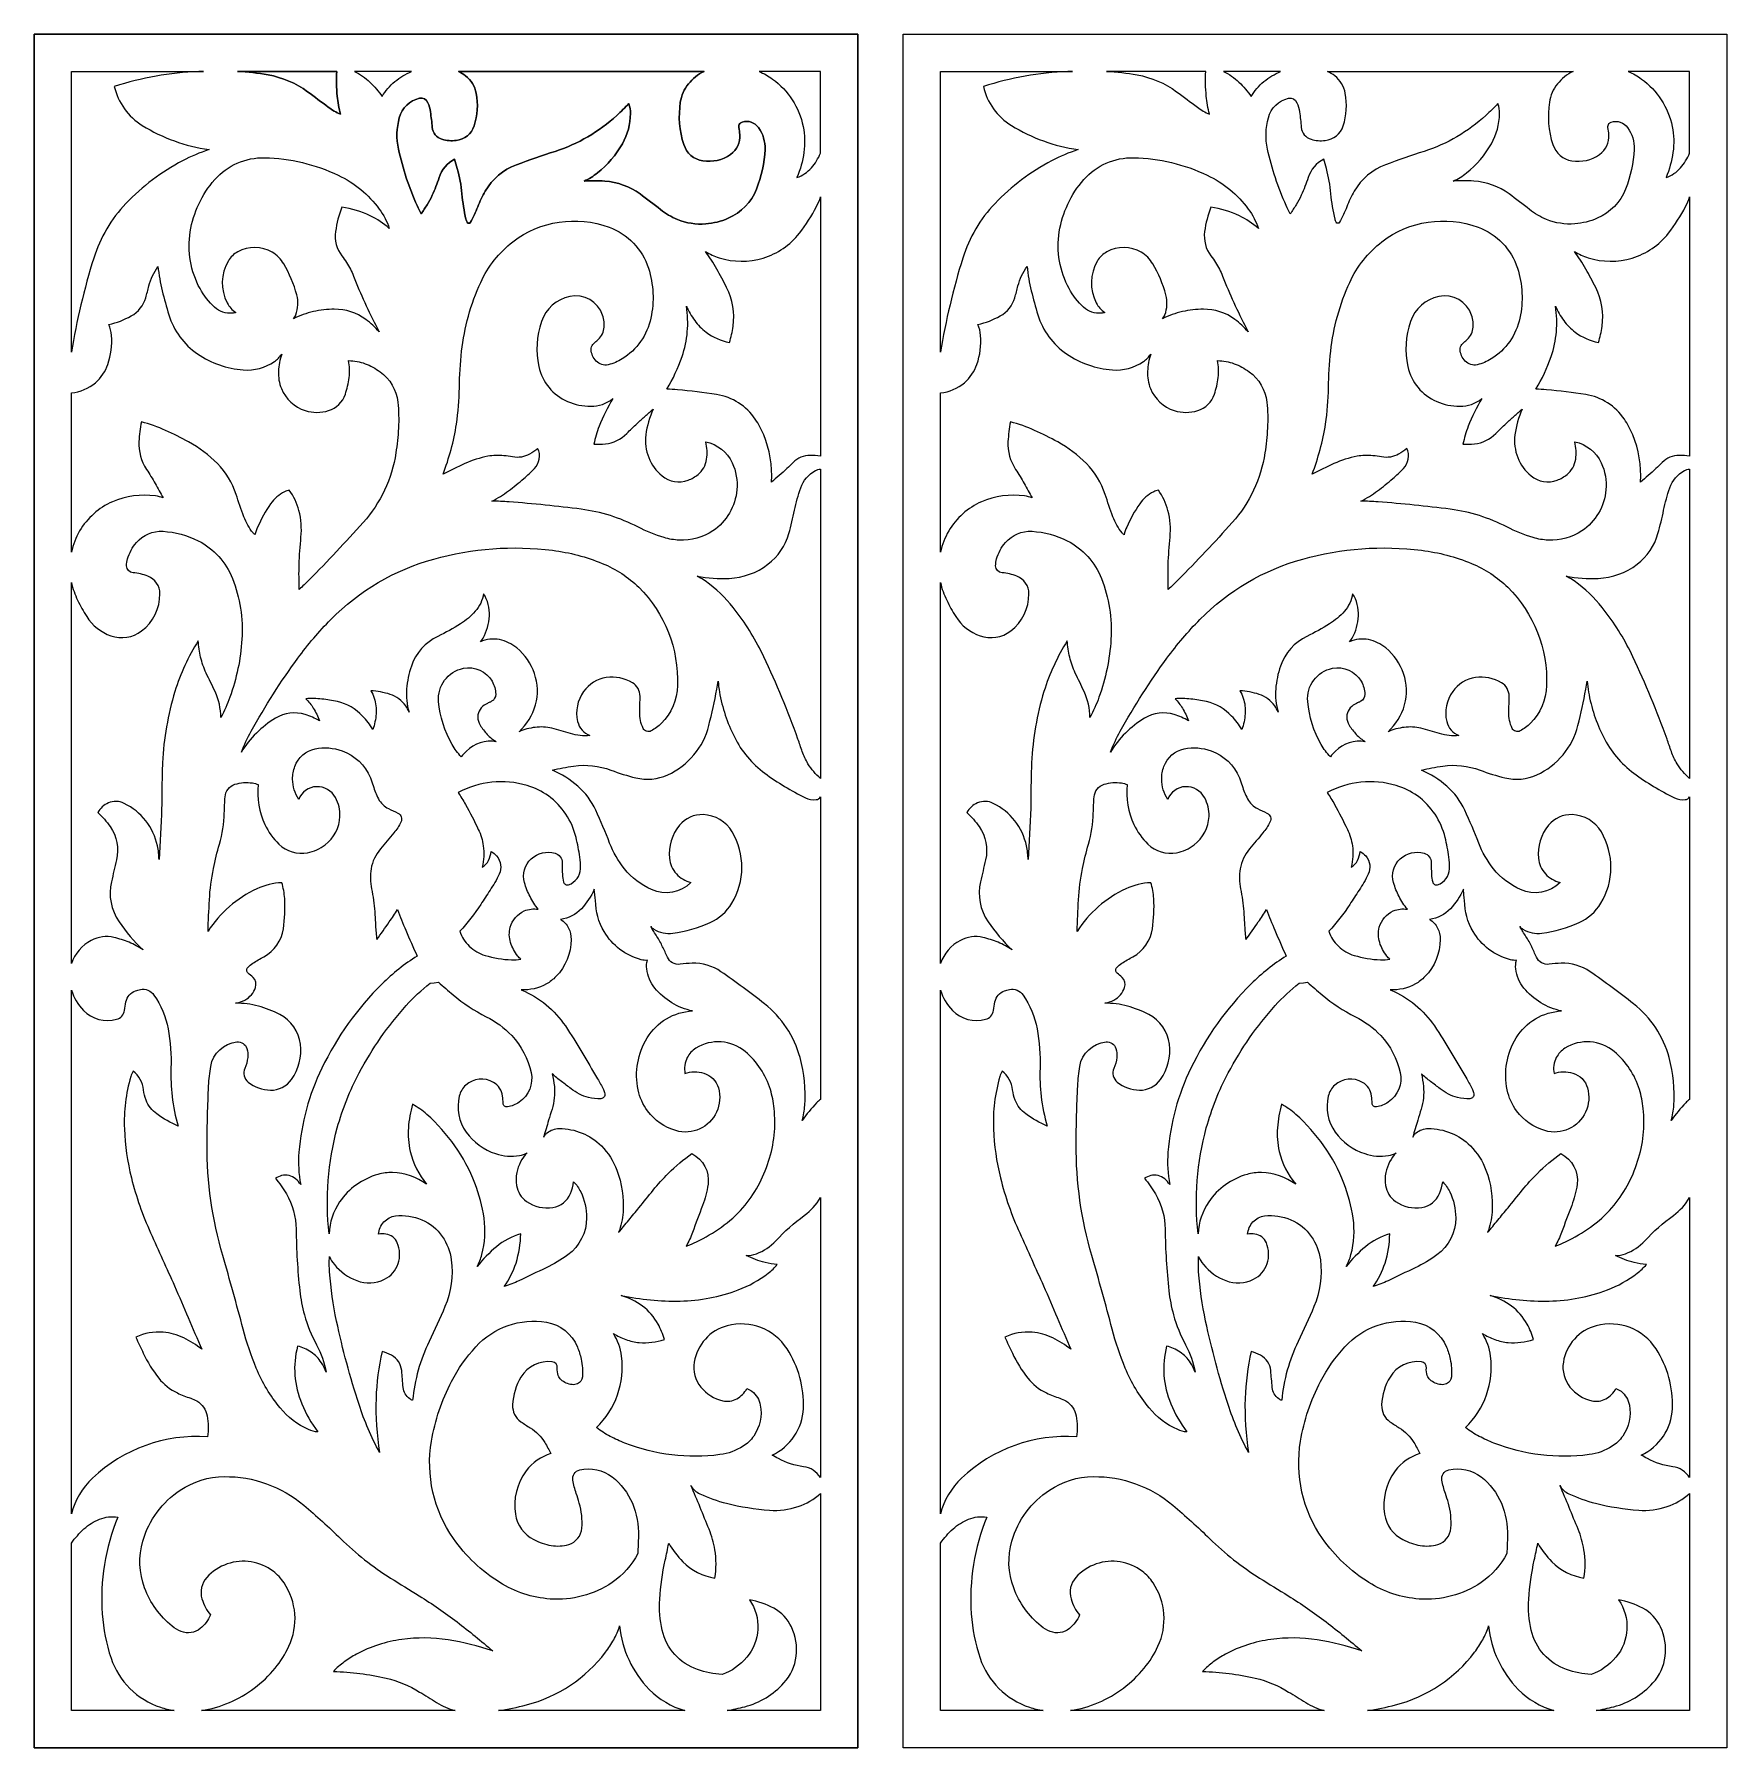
# Model space of a CAD drawing. Header units: centimetres. Extents: x -9.7 to 9.8, y -10.8 to 8.9.
import ezdxf

# ---------------------------------------------------------------- set-up
doc = ezdxf.new("R2010")
doc.units = ezdxf.units.CM
doc.header["$MEASUREMENT"] = 0

msp = doc.modelspace()

# ---------------------------------------------------------------- linework, layer by layer
at = {"color": 177}
for points, knots in [([(-9.6602, 8.8729), (-9.6602, 8.8729), (-0.1845, 8.87291), (-0.1845, 8.87291), (-0.1845, 8.87291), (-0.1845, 8.87291), (-0.1845, -10.84572), (-0.1845, -10.84572), (-0.1845, -10.84572), (-0.1845, -10.84572), (-9.66021, -10.84572), (-9.66021, -10.84572), (-9.66021, -10.84572), (-9.66021, -10.84572), (-9.66021, 8.87291), (-9.66021, 8.87291), (-9.66021, 8.87291), (-9.66021, 8.87291), (-9.6602, 8.8729), (-9.6602, 8.8729)], [0, 0, 0, 0, 0.16666667, 0.16666667, 0.16666667, 0.16666667, 0.33333333, 0.33333333, 0.33333333, 0.33333333, 0.5, 0.5, 0.5, 0.5, 0.66666667, 0.66666667, 0.66666667, 0.66666667, 1, 1, 1, 1]), ([(-9.23277, 5.21326), (-9.1721, 5.58023), (-9.08612, 5.94258), (-8.97547, 6.29766), (-8.97547, 6.29766), (-8.90225, 6.53284), (-8.77545, 6.74794), (-8.60514, 6.92586), (-8.60514, 6.92586), (-8.41605, 7.12351), (-8.19606, 7.28927), (-7.95398, 7.41649), (-7.95398, 7.41649), (-7.85614, 7.46789), (-7.75404, 7.51092), (-7.64889, 7.54511), (-7.64889, 7.54511), (-7.92115, 7.58467), (-8.18257, 7.67948), (-8.41699, 7.82349), (-8.41699, 7.82349), (-8.58012, 7.92368), (-8.69612, 8.08538), (-8.73898, 8.2719), (-8.73898, 8.2719), (-8.42453, 8.37311), (-8.09778, 8.43113), (-7.76774, 8.44437), (-7.76774, 8.44437), (-7.74978, 8.44509), (-7.73188, 8.44547), (-7.71395, 8.44547), (-7.71395, 8.44547), (-7.71395, 8.44547), (-9.23277, 8.44547), (-9.23277, 8.44547), (-9.23277, 8.44547), (-9.23277, 8.44547), (-9.23277, 5.21326), (-9.23277, 5.21326), (-9.23277, 5.21326), (-9.23277, 5.21326), (-9.23277, 5.21326), (-9.23277, 5.21326)], [0, 0, 0, 0, 0.08333333, 0.08333333, 0.08333333, 0.08333333, 0.16666667, 0.16666667, 0.16666667, 0.16666667, 0.25, 0.25, 0.25, 0.25, 0.33333333, 0.33333333, 0.33333333, 0.33333333, 0.41666667, 0.41666667, 0.41666667, 0.41666667, 0.5, 0.5, 0.5, 0.5, 0.58333333, 0.58333333, 0.58333333, 0.58333333, 0.66666667, 0.66666667, 0.66666667, 0.66666667, 0.75, 0.75, 0.75, 0.75, 0.83333333, 0.83333333, 0.83333333, 0.83333333, 1, 1, 1, 1]), ([(-7.3212, 8.44547), (-7.20344, 8.43982), (-7.08612, 8.42667), (-6.97, 8.40602), (-6.97, 8.40602), (-6.80546, 8.37683), (-6.64973, 8.31036), (-6.51484, 8.21186), (-6.51484, 8.21186), (-6.43478, 8.15335), (-6.35538, 8.09394), (-6.27662, 8.03369), (-6.27662, 8.03369), (-6.23372, 8.00078), (-6.18674, 7.97364), (-6.13681, 7.95283), (-6.13681, 7.95283), (-6.15397, 8.02145), (-6.16621, 8.09119), (-6.17364, 8.16155), (-6.17364, 8.16155), (-6.18311, 8.25589), (-6.18512, 8.35085), (-6.17979, 8.44547), (-6.17979, 8.44547), (-6.17979, 8.44547), (-7.32128, 8.44547), (-7.32128, 8.44547), (-7.32128, 8.44547), (-7.32128, 8.44547), (-7.3212, 8.44547), (-7.3212, 8.44547)], [0, 0, 0, 0, 0.11111111, 0.11111111, 0.11111111, 0.11111111, 0.22222222, 0.22222222, 0.22222222, 0.22222222, 0.33333333, 0.33333333, 0.33333333, 0.33333333, 0.44444444, 0.44444444, 0.44444444, 0.44444444, 0.55555556, 0.55555556, 0.55555556, 0.55555556, 0.66666667, 0.66666667, 0.66666667, 0.66666667, 0.77777778, 0.77777778, 0.77777778, 0.77777778, 1, 1, 1, 1]), ([(-5.97565, 8.44547), (-5.97565, 8.44547), (-5.31798, 8.44547), (-5.31798, 8.44547), (-5.31798, 8.44547), (-5.38775, 8.41569), (-5.45299, 8.37623), (-5.51161, 8.3281), (-5.51161, 8.3281), (-5.57053, 8.27985), (-5.62012, 8.22136), (-5.65805, 8.1554), (-5.65805, 8.1554), (-5.69793, 8.21603), (-5.74467, 8.27189), (-5.7974, 8.32169), (-5.7974, 8.32169), (-5.85028, 8.37166), (-5.9104, 8.41335), (-5.97565, 8.44547)], [0, 0, 0, 0, 0.16666667, 0.16666667, 0.16666667, 0.16666667, 0.33333333, 0.33333333, 0.33333333, 0.33333333, 0.5, 0.5, 0.5, 0.5, 0.66666667, 0.66666667, 0.66666667, 0.66666667, 1, 1, 1, 1]), ([(-4.77811, 8.44547), (-4.77811, 8.44547), (-1.95225, 8.44547), (-1.95225, 8.44547), (-1.95225, 8.44547), (-2.02229, 8.4112), (-2.08384, 8.36191), (-2.13269, 8.30124), (-2.13269, 8.30124), (-2.18173, 8.24011), (-2.21373, 8.16718), (-2.22541, 8.08969), (-2.22541, 8.08969), (-2.24991, 7.92697), (-2.2364, 7.76081), (-2.18593, 7.60418), (-2.18593, 7.60418), (-2.15402, 7.50507), (-2.06901, 7.43238), (-1.96609, 7.41628), (-1.96609, 7.41628), (-1.85437, 7.39876), (-1.74029, 7.42499), (-1.64748, 7.48957), (-1.64748, 7.48957), (-1.57346, 7.54108), (-1.53264, 7.62807), (-1.5405, 7.71789), (-1.5405, 7.71789), (-1.54304, 7.74546), (-1.54675, 7.77301), (-1.55151, 7.80026), (-1.55151, 7.80026), (-1.55423, 7.81593), (-1.55028, 7.83191), (-1.5405, 7.84442), (-1.5405, 7.84442), (-1.53374, 7.85296), (-1.52458, 7.85919), (-1.51417, 7.86235), (-1.51417, 7.86235), (-1.4442, 7.88355), (-1.36843, 7.85798), (-1.32555, 7.79876), (-1.32555, 7.79876), (-1.27303, 7.72617), (-1.2466, 7.63793), (-1.25064, 7.54849), (-1.25064, 7.54849), (-1.25759, 7.39175), (-1.2907, 7.23724), (-1.34862, 7.0914), (-1.34862, 7.0914), (-1.40833, 6.94097), (-1.52528, 6.82023), (-1.67368, 6.75561), (-1.67368, 6.75561), (-1.75588, 6.7197), (-1.84345, 6.69797), (-1.9328, 6.69097), (-1.9328, 6.69097), (-2.04425, 6.68229), (-2.15621, 6.69954), (-2.25985, 6.7413), (-2.25985, 6.7413), (-2.3291, 6.77032), (-2.39398, 6.80864), (-2.45274, 6.85531), (-2.45274, 6.85531), (-2.53028, 6.91686), (-2.60916, 6.97675), (-2.68928, 7.03485), (-2.68928, 7.03485), (-2.80803, 7.12097), (-2.94828, 7.1724), (-3.09454, 7.18334), (-3.09454, 7.18334), (-3.17384, 7.1893), (-3.25351, 7.18905), (-3.33276, 7.18255), (-3.33276, 7.18255), (-3.27771, 7.20749), (-3.22603, 7.23921), (-3.17887, 7.27708), (-3.17887, 7.27708), (-3.06289, 7.3701), (-2.96571, 7.48435), (-2.89233, 7.61366), (-2.89233, 7.61366), (-2.83248, 7.71918), (-2.80031, 7.83805), (-2.79883, 7.95933), (-2.79883, 7.95933), (-2.79839, 7.99865), (-2.80458, 8.03768), (-2.81728, 8.07486), (-2.81728, 8.07486), (-2.86203, 8.02851), (-2.90825, 7.98346), (-2.95576, 7.93986), (-2.95576, 7.93986), (-3.16022, 7.75218), (-3.40282, 7.61069), (-3.66686, 7.5251), (-3.66686, 7.5251), (-3.81613, 7.47658), (-3.96426, 7.42509), (-4.1114, 7.37042), (-4.1114, 7.37042), (-4.26289, 7.31406), (-4.39009, 7.20701), (-4.47122, 7.06714), (-4.47122, 7.06714), (-4.50445, 7.00987), (-4.53307, 6.9501), (-4.55674, 6.88828), (-4.55674, 6.88828), (-4.58037, 6.8265), (-4.6085, 6.76654), (-4.64068, 6.70874), (-4.64068, 6.70874), (-4.64448, 6.7018), (-4.65188, 6.69754), (-4.65984, 6.69761), (-4.65984, 6.69761), (-4.66777, 6.69769), (-4.67503, 6.70227), (-4.67868, 6.7093), (-4.67868, 6.7093), (-4.68453, 6.72063), (-4.68899, 6.73259), (-4.69191, 6.74493), (-4.69191, 6.74493), (-4.71449, 6.84083), (-4.73014, 6.93815), (-4.73883, 7.03631), (-4.73883, 7.03631), (-4.74756, 7.13454), (-4.76522, 7.23169), (-4.79176, 7.32669), (-4.79176, 7.32669), (-4.80194, 7.36318), (-4.81225, 7.39975), (-4.82264, 7.43626), (-4.82264, 7.43626), (-4.90707, 7.39055), (-4.97086, 7.31438), (-5.00109, 7.22323), (-5.00109, 7.22323), (-5.02397, 7.15423), (-5.05068, 7.08651), (-5.08093, 7.02041), (-5.08093, 7.02041), (-5.09825, 6.98268), (-5.11797, 6.94615), (-5.14004, 6.91093), (-5.14004, 6.91093), (-5.16201, 6.87578), (-5.18433, 6.84087), (-5.20695, 6.80615), (-5.20695, 6.80615), (-5.22355, 6.83717), (-5.23917, 6.86875), (-5.25369, 6.90085), (-5.25369, 6.90085), (-5.34835, 7.1097), (-5.42055, 7.32822), (-5.46919, 7.55239), (-5.46919, 7.55239), (-5.4951, 7.67162), (-5.49163, 7.79541), (-5.45916, 7.91297), (-5.45916, 7.91297), (-5.42863, 8.02378), (-5.34026, 8.10936), (-5.22843, 8.13625), (-5.22843, 8.13625), (-5.18762, 8.14609), (-5.14576, 8.1246), (-5.12982, 8.08577), (-5.12982, 8.08577), (-5.11578, 8.05145), (-5.10603, 8.01555), (-5.10071, 7.97883), (-5.10071, 7.97883), (-5.0922, 7.92032), (-5.08552, 7.86155), (-5.08061, 7.80255), (-5.08061, 7.80255), (-5.07524, 7.73801), (-5.03074, 7.68334), (-4.96854, 7.66515), (-4.96854, 7.66515), (-4.91541, 7.64953), (-4.8598, 7.64461), (-4.8048, 7.65059), (-4.8048, 7.65059), (-4.70866, 7.66107), (-4.6277, 7.72681), (-4.598, 7.81882), (-4.598, 7.81882), (-4.55878, 7.94003), (-4.55064, 8.06905), (-4.57429, 8.19422), (-4.57429, 8.19422), (-4.58925, 8.27331), (-4.6325, 8.34407), (-4.69593, 8.39354), (-4.69593, 8.39354), (-4.72157, 8.41352), (-4.74912, 8.43092), (-4.77817, 8.44547), (-4.77817, 8.44547), (-4.77817, 8.44547), (-4.77811, 8.44547), (-4.77811, 8.44547)], [0, 0, 0, 0, 0.01818182, 0.01818182, 0.01818182, 0.01818182, 0.03636364, 0.03636364, 0.03636364, 0.03636364, 0.05454545, 0.05454545, 0.05454545, 0.05454545, 0.07272727, 0.07272727, 0.07272727, 0.07272727, 0.09090909, 0.09090909, 0.09090909, 0.09090909, 0.10909091, 0.10909091, 0.10909091, 0.10909091, 0.12727273, 0.12727273, 0.12727273, 0.12727273, 0.14545455, 0.14545455, 0.14545455, 0.14545455, 0.16363636, 0.16363636, 0.16363636, 0.16363636, 0.18181818, 0.18181818, 0.18181818, 0.18181818, 0.2, 0.2, 0.2, 0.2, 0.21818182, 0.21818182, 0.21818182, 0.21818182, 0.23636364, 0.23636364, 0.23636364, 0.23636364, 0.25454545, 0.25454545, 0.25454545, 0.25454545, 0.27272727, 0.27272727, 0.27272727, 0.27272727, 0.29090909, 0.29090909, 0.29090909, 0.29090909, 0.30909091, 0.30909091, 0.30909091, 0.30909091, 0.32727273, 0.32727273, 0.32727273, 0.32727273, 0.34545455, 0.34545455, 0.34545455, 0.34545455, 0.36363636, 0.36363636, 0.36363636, 0.36363636, 0.38181818, 0.38181818, 0.38181818, 0.38181818, 0.4, 0.4, 0.4, 0.4, 0.41818182, 0.41818182, 0.41818182, 0.41818182, 0.43636364, 0.43636364, 0.43636364, 0.43636364, 0.45454545, 0.45454545, 0.45454545, 0.45454545, 0.47272727, 0.47272727, 0.47272727, 0.47272727, 0.49090909, 0.49090909, 0.49090909, 0.49090909, 0.50909091, 0.50909091, 0.50909091, 0.50909091, 0.52727273, 0.52727273, 0.52727273, 0.52727273, 0.54545455, 0.54545455, 0.54545455, 0.54545455, 0.56363636, 0.56363636, 0.56363636, 0.56363636, 0.58181818, 0.58181818, 0.58181818, 0.58181818, 0.6, 0.6, 0.6, 0.6, 0.61818182, 0.61818182, 0.61818182, 0.61818182, 0.63636364, 0.63636364, 0.63636364, 0.63636364, 0.65454545, 0.65454545, 0.65454545, 0.65454545, 0.67272727, 0.67272727, 0.67272727, 0.67272727, 0.69090909, 0.69090909, 0.69090909, 0.69090909, 0.70909091, 0.70909091, 0.70909091, 0.70909091, 0.72727273, 0.72727273, 0.72727273, 0.72727273, 0.74545455, 0.74545455, 0.74545455, 0.74545455, 0.76363636, 0.76363636, 0.76363636, 0.76363636, 0.78181818, 0.78181818, 0.78181818, 0.78181818, 0.8, 0.8, 0.8, 0.8, 0.81818182, 0.81818182, 0.81818182, 0.81818182, 0.83636364, 0.83636364, 0.83636364, 0.83636364, 0.85454545, 0.85454545, 0.85454545, 0.85454545, 0.87272727, 0.87272727, 0.87272727, 0.87272727, 0.89090909, 0.89090909, 0.89090909, 0.89090909, 0.90909091, 0.90909091, 0.90909091, 0.90909091, 0.92727273, 0.92727273, 0.92727273, 0.92727273, 0.94545455, 0.94545455, 0.94545455, 0.94545455, 0.96363636, 0.96363636, 0.96363636, 0.96363636, 1, 1, 1, 1]), ([(-1.31804, 8.44547), (-1.31804, 8.44547), (-0.61191, 8.44547), (-0.61191, 8.44547), (-0.61191, 8.44547), (-0.61191, 8.44547), (-0.61191, 7.50498), (-0.61191, 7.50498), (-0.61191, 7.50498), (-0.63793, 7.44332), (-0.6734, 7.38618), (-0.71702, 7.33559), (-0.71702, 7.33559), (-0.76121, 7.28431), (-0.81865, 7.24614), (-0.88308, 7.22526), (-0.88308, 7.22526), (-0.84405, 7.31742), (-0.81718, 7.41418), (-0.80314, 7.51328), (-0.80314, 7.51328), (-0.78916, 7.61265), (-0.79208, 7.71367), (-0.81189, 7.81199), (-0.81189, 7.81199), (-0.85765, 8.03158), (-0.98356, 8.22602), (-1.16523, 8.35758), (-1.16523, 8.35758), (-1.21295, 8.39212), (-1.26421, 8.42154), (-1.31804, 8.44547)], [0, 0, 0, 0, 0.11111111, 0.11111111, 0.11111111, 0.11111111, 0.22222222, 0.22222222, 0.22222222, 0.22222222, 0.33333333, 0.33333333, 0.33333333, 0.33333333, 0.44444444, 0.44444444, 0.44444444, 0.44444444, 0.55555556, 0.55555556, 0.55555556, 0.55555556, 0.66666667, 0.66666667, 0.66666667, 0.66666667, 0.77777778, 0.77777778, 0.77777778, 0.77777778, 1, 1, 1, 1]), ([(-5.69192, 5.44826), (-5.6985, 5.46158), (-5.70511, 5.47481), (-5.71198, 5.48801), (-5.71198, 5.48801), (-5.8139, 5.68372), (-5.90543, 5.88489), (-5.98607, 6.09033), (-5.98607, 6.09033), (-6.00753, 6.14501), (-6.03447, 6.19725), (-6.06654, 6.2464), (-6.06654, 6.2464), (-6.0834, 6.27214), (-6.10117, 6.29734), (-6.1197, 6.32186), (-6.1197, 6.32186), (-6.18037, 6.40211), (-6.2068, 6.5032), (-6.19333, 6.60291), (-6.19333, 6.60291), (-6.18029, 6.69921), (-6.15604, 6.79362), (-6.12117, 6.88429), (-6.12117, 6.88429), (-6.0077, 6.86639), (-5.89719, 6.83266), (-5.79308, 6.78412), (-5.79308, 6.78412), (-5.71395, 6.74557), (-5.64035, 6.69653), (-5.57434, 6.63825), (-5.57434, 6.63825), (-5.6012, 6.71847), (-5.64035, 6.79391), (-5.69048, 6.86203), (-5.69048, 6.86203), (-5.81307, 7.02877), (-5.97511, 7.16237), (-6.16213, 7.25098), (-6.16213, 7.25098), (-6.42714, 7.37649), (-6.71545, 7.445), (-7.0086, 7.45211), (-7.0086, 7.45211), (-7.22823, 7.4574), (-7.43888, 7.36508), (-7.58382, 7.1997), (-7.58382, 7.1997), (-7.73248, 7.03021), (-7.83005, 6.82201), (-7.86514, 6.59919), (-7.86514, 6.59919), (-7.9005, 6.37485), (-7.86102, 6.14519), (-7.75268, 5.94558), (-7.75268, 5.94558), (-7.70919, 5.86546), (-7.6525, 5.79332), (-7.58494, 5.7321), (-7.58494, 5.7321), (-7.52991, 5.68223), (-7.45703, 5.65704), (-7.383, 5.66212), (-7.383, 5.66212), (-7.36903, 5.66311), (-7.35538, 5.66651), (-7.34254, 5.67217), (-7.34254, 5.67217), (-7.38305, 5.70008), (-7.41622, 5.7374), (-7.43922, 5.78095), (-7.43922, 5.78095), (-7.51952, 5.93337), (-7.5147, 6.11683), (-7.42654, 6.26484), (-7.42654, 6.26484), (-7.40049, 6.30855), (-7.36332, 6.3446), (-7.31881, 6.36926), (-7.31881, 6.36926), (-7.19548, 6.43768), (-7.04509, 6.43591), (-6.92332, 6.36481), (-6.92332, 6.36481), (-6.86817, 6.33258), (-6.82206, 6.28682), (-6.78945, 6.23197), (-6.78945, 6.23197), (-6.72314, 6.1199), (-6.67256, 5.99936), (-6.63906, 5.87362), (-6.63906, 5.87362), (-6.61886, 5.79764), (-6.62278, 5.71736), (-6.65036, 5.64381), (-6.65036, 5.64381), (-6.65645, 5.62745), (-6.66554, 5.61232), (-6.67719, 5.59919), (-6.67719, 5.59919), (-6.60476, 5.63607), (-6.52792, 5.66354), (-6.44844, 5.68077), (-6.44844, 5.68077), (-6.36919, 5.69801), (-6.28839, 5.70726), (-6.20732, 5.70845), (-6.20732, 5.70845), (-6.07701, 5.71038), (-5.94968, 5.66929), (-5.84501, 5.59173), (-5.84501, 5.59173), (-5.78865, 5.54993), (-5.73726, 5.50176), (-5.69192, 5.44826)], [0, 0, 0, 0, 0.03333333, 0.03333333, 0.03333333, 0.03333333, 0.06666667, 0.06666667, 0.06666667, 0.06666667, 0.1, 0.1, 0.1, 0.1, 0.13333333, 0.13333333, 0.13333333, 0.13333333, 0.16666667, 0.16666667, 0.16666667, 0.16666667, 0.2, 0.2, 0.2, 0.2, 0.23333333, 0.23333333, 0.23333333, 0.23333333, 0.26666667, 0.26666667, 0.26666667, 0.26666667, 0.3, 0.3, 0.3, 0.3, 0.33333333, 0.33333333, 0.33333333, 0.33333333, 0.36666667, 0.36666667, 0.36666667, 0.36666667, 0.4, 0.4, 0.4, 0.4, 0.43333333, 0.43333333, 0.43333333, 0.43333333, 0.46666667, 0.46666667, 0.46666667, 0.46666667, 0.5, 0.5, 0.5, 0.5, 0.53333333, 0.53333333, 0.53333333, 0.53333333, 0.56666667, 0.56666667, 0.56666667, 0.56666667, 0.6, 0.6, 0.6, 0.6, 0.63333333, 0.63333333, 0.63333333, 0.63333333, 0.66666667, 0.66666667, 0.66666667, 0.66666667, 0.7, 0.7, 0.7, 0.7, 0.73333333, 0.73333333, 0.73333333, 0.73333333, 0.76666667, 0.76666667, 0.76666667, 0.76666667, 0.8, 0.8, 0.8, 0.8, 0.83333333, 0.83333333, 0.83333333, 0.83333333, 0.86666667, 0.86666667, 0.86666667, 0.86666667, 0.9, 0.9, 0.9, 0.9, 0.93333333, 0.93333333, 0.93333333, 0.93333333, 1, 1, 1, 1]), ([(-0.61191, 4.01812), (-0.61191, 4.01812), (-0.61191, 7.00145), (-0.61191, 7.00145), (-0.61191, 7.00145), (-0.62445, 6.96304), (-0.63994, 6.92571), (-0.6584, 6.88976), (-0.6584, 6.88976), (-0.71382, 6.78147), (-0.77966, 6.67881), (-0.85481, 6.5831), (-0.85481, 6.5831), (-0.96147, 6.44735), (-1.10745, 6.3477), (-1.27279, 6.29773), (-1.27279, 6.29773), (-1.43788, 6.24783), (-1.61429, 6.24885), (-1.77885, 6.3007), (-1.77885, 6.3007), (-1.83441, 6.31817), (-1.88758, 6.34274), (-1.93708, 6.37355), (-1.93708, 6.37355), (-1.88939, 6.30862), (-1.84568, 6.24086), (-1.80623, 6.1707), (-1.80623, 6.1707), (-1.76666, 6.10055), (-1.72877, 6.02948), (-1.69246, 5.95769), (-1.69246, 5.95769), (-1.62321, 5.82025), (-1.5974, 5.66488), (-1.61864, 5.51245), (-1.61864, 5.51245), (-1.62742, 5.44903), (-1.64145, 5.38648), (-1.66055, 5.32539), (-1.66055, 5.32539), (-1.75768, 5.34454), (-1.84924, 5.38523), (-1.92861, 5.44449), (-1.92861, 5.44449), (-1.97878, 5.48281), (-2.02309, 5.52827), (-2.06015, 5.57939), (-2.06015, 5.57939), (-2.09706, 5.63044), (-2.12885, 5.68499), (-2.155, 5.74229), (-2.155, 5.74229), (-2.12433, 5.54813), (-2.14172, 5.34923), (-2.20552, 5.16326), (-2.20552, 5.16326), (-2.25042, 5.03255), (-2.30922, 4.90691), (-2.38103, 4.78882), (-2.38103, 4.78882), (-2.33988, 4.7883), (-2.29889, 4.78613), (-2.25792, 4.78224), (-2.25792, 4.78224), (-2.10737, 4.76807), (-1.9573, 4.74949), (-1.80783, 4.72649), (-1.80783, 4.72649), (-1.62614, 4.69855), (-1.46438, 4.59524), (-1.36233, 4.44225), (-1.36233, 4.44225), (-1.32495, 4.38614), (-1.2927, 4.32666), (-1.26611, 4.26462), (-1.26611, 4.26462), (-1.19528, 4.09234), (-1.16463, 3.90617), (-1.17629, 3.72029), (-1.17629, 3.72029), (-1.14696, 3.74565), (-1.11737, 3.7709), (-1.08772, 3.79594), (-1.08772, 3.79594), (-1.05786, 3.82117), (-1.02853, 3.84709), (-0.99996, 3.87388), (-0.99996, 3.87388), (-0.97529, 3.89743), (-0.95088, 3.92118), (-0.92657, 3.94508), (-0.92657, 3.94508), (-0.87469, 3.99589), (-0.80543, 4.02517), (-0.73287, 4.02704), (-0.73287, 4.02704), (-0.69242, 4.02815), (-0.65187, 4.02517), (-0.61191, 4.01812)], [0, 0, 0, 0, 0.03846154, 0.03846154, 0.03846154, 0.03846154, 0.07692308, 0.07692308, 0.07692308, 0.07692308, 0.11538462, 0.11538462, 0.11538462, 0.11538462, 0.15384615, 0.15384615, 0.15384615, 0.15384615, 0.19230769, 0.19230769, 0.19230769, 0.19230769, 0.23076923, 0.23076923, 0.23076923, 0.23076923, 0.26923077, 0.26923077, 0.26923077, 0.26923077, 0.30769231, 0.30769231, 0.30769231, 0.30769231, 0.34615385, 0.34615385, 0.34615385, 0.34615385, 0.38461538, 0.38461538, 0.38461538, 0.38461538, 0.42307692, 0.42307692, 0.42307692, 0.42307692, 0.46153846, 0.46153846, 0.46153846, 0.46153846, 0.5, 0.5, 0.5, 0.5, 0.53846154, 0.53846154, 0.53846154, 0.53846154, 0.57692308, 0.57692308, 0.57692308, 0.57692308, 0.61538462, 0.61538462, 0.61538462, 0.61538462, 0.65384615, 0.65384615, 0.65384615, 0.65384615, 0.69230769, 0.69230769, 0.69230769, 0.69230769, 0.73076923, 0.73076923, 0.73076923, 0.73076923, 0.76923077, 0.76923077, 0.76923077, 0.76923077, 0.80769231, 0.80769231, 0.80769231, 0.80769231, 0.84615385, 0.84615385, 0.84615385, 0.84615385, 0.88461538, 0.88461538, 0.88461538, 0.88461538, 0.92307692, 0.92307692, 0.92307692, 0.92307692, 1, 1, 1, 1]), ([(-4.95541, 3.80879), (-4.87276, 3.85149), (-4.78921, 3.8924), (-4.70484, 3.93156), (-4.70484, 3.93156), (-4.62014, 3.97086), (-4.53084, 3.99931), (-4.43902, 4.01618), (-4.43902, 4.01618), (-4.3786, 4.02729), (-4.31678, 4.02961), (-4.25565, 4.02295), (-4.25565, 4.02295), (-4.22205, 4.01929), (-4.1887, 4.01446), (-4.15548, 4.00845), (-4.15548, 4.00845), (-4.08841, 3.99613), (-4.01921, 4.0078), (-3.95991, 4.04138), (-3.95991, 4.04138), (-3.92717, 4.05991), (-3.89624, 4.08147), (-3.86758, 4.10584), (-3.86758, 4.10584), (-3.84724, 4.06905), (-3.84061, 4.02617), (-3.84898, 3.98493), (-3.84898, 3.98493), (-3.85712, 3.94415), (-3.87641, 3.9065), (-3.9046, 3.87603), (-3.9046, 3.87603), (-3.94293, 3.83465), (-3.98381, 3.79553), (-4.02695, 3.7591), (-4.02695, 3.7591), (-4.08433, 3.71077), (-4.14281, 3.6639), (-4.20246, 3.61852), (-4.20246, 3.61852), (-4.26226, 3.57305), (-4.32627, 3.53338), (-4.39356, 3.50009), (-4.39356, 3.50009), (-4.32774, 3.49897), (-4.26197, 3.49603), (-4.19635, 3.49119), (-4.19635, 3.49119), (-3.91867, 3.471), (-3.64155, 3.44287), (-3.36544, 3.40695), (-3.36544, 3.40695), (-3.13816, 3.3773), (-2.91774, 3.30831), (-2.71412, 3.20307), (-2.71412, 3.20307), (-2.6172, 3.15299), (-2.51584, 3.11186), (-2.41145, 3.08033), (-2.41145, 3.08033), (-2.35542, 3.06333), (-2.29746, 3.05351), (-2.23903, 3.05094), (-2.23903, 3.05094), (-2.10145, 3.04507), (-1.96563, 3.08245), (-1.85047, 3.15798), (-1.85047, 3.15798), (-1.69225, 3.26629), (-1.59104, 3.43985), (-1.57464, 3.6309), (-1.57464, 3.6309), (-1.56555, 3.73711), (-1.58404, 3.84381), (-1.62841, 3.94076), (-1.62841, 3.94076), (-1.68556, 4.06559), (-1.79893, 4.15542), (-1.93356, 4.18238), (-1.93356, 4.18238), (-1.91702, 4.11683), (-1.91336, 4.04868), (-1.92271, 3.98175), (-1.92271, 3.98175), (-1.93225, 3.913), (-1.96785, 3.85044), (-2.02201, 3.80696), (-2.02201, 3.80696), (-2.05643, 3.77934), (-2.09504, 3.75718), (-2.13632, 3.74146), (-2.13632, 3.74146), (-2.23746, 3.70273), (-2.35171, 3.72141), (-2.43532, 3.79026), (-2.43532, 3.79026), (-2.57457, 3.90494), (-2.64512, 4.08322), (-2.62233, 4.26204), (-2.62233, 4.26204), (-2.60916, 4.36529), (-2.58031, 4.46586), (-2.53684, 4.56037), (-2.53684, 4.56037), (-2.56758, 4.53264), (-2.5986, 4.50522), (-2.62976, 4.47808), (-2.62976, 4.47808), (-2.66114, 4.45078), (-2.69203, 4.42288), (-2.72242, 4.39455), (-2.72242, 4.39455), (-2.76277, 4.35604), (-2.80277, 4.31726), (-2.84234, 4.27805), (-2.84234, 4.27805), (-2.90874, 4.21231), (-2.99508, 4.17033), (-3.08781, 4.15866), (-3.08781, 4.15866), (-3.13159, 4.15319), (-3.17584, 4.15228), (-3.21973, 4.15598), (-3.21973, 4.15598), (-3.20525, 4.22596), (-3.18534, 4.29462), (-3.16006, 4.36147), (-3.16006, 4.36147), (-3.11657, 4.47199), (-3.06329, 4.5785), (-3.00091, 4.67962), (-3.00091, 4.67962), (-3.07405, 4.62237), (-3.16434, 4.59146), (-3.25724, 4.59185), (-3.25724, 4.59185), (-3.34844, 4.59227), (-3.43865, 4.61108), (-3.52245, 4.64713), (-3.52245, 4.64713), (-3.69091, 4.71959), (-3.81421, 4.86882), (-3.85378, 5.04791), (-3.85378, 5.04791), (-3.89192, 5.2204), (-3.8814, 5.40021), (-3.82356, 5.56708), (-3.82356, 5.56708), (-3.77293, 5.71333), (-3.64954, 5.82262), (-3.49831, 5.85548), (-3.49831, 5.85548), (-3.33617, 5.89066), (-3.17332, 5.79818), (-3.12022, 5.64094), (-3.12022, 5.64094), (-3.1032, 5.59006), (-3.0981, 5.53606), (-3.10552, 5.48293), (-3.10552, 5.48293), (-3.11315, 5.42839), (-3.14217, 5.37918), (-3.18621, 5.34618), (-3.18621, 5.34618), (-3.2029, 5.33365), (-3.21828, 5.31946), (-3.23206, 5.30379), (-3.23206, 5.30379), (-3.24631, 5.28756), (-3.25363, 5.26631), (-3.25238, 5.24475), (-3.25238, 5.24475), (-3.24945, 5.1948), (-3.22894, 5.14754), (-3.19456, 5.11125), (-3.19456, 5.11125), (-3.15875, 5.0735), (-3.1056, 5.05777), (-3.05506, 5.07002), (-3.05506, 5.07002), (-2.99838, 5.08366), (-2.94436, 5.10631), (-2.89488, 5.13706), (-2.89488, 5.13706), (-2.72558, 5.24236), (-2.60629, 5.41175), (-2.56443, 5.60672), (-2.56443, 5.60672), (-2.52357, 5.79712), (-2.53323, 5.99481), (-2.59246, 6.18026), (-2.59246, 6.18026), (-2.66253, 6.39939), (-2.82967, 6.57377), (-3.04562, 6.65296), (-3.04562, 6.65296), (-3.41905, 6.78983), (-3.83622, 6.72695), (-4.15236, 6.48561), (-4.15236, 6.48561), (-4.31175, 6.36196), (-4.43878, 6.2016), (-4.5227, 6.01816), (-4.5227, 6.01816), (-4.6376, 5.76699), (-4.71158, 5.49915), (-4.74195, 5.22467), (-4.74195, 5.22467), (-4.75731, 5.08548), (-4.76607, 4.94564), (-4.76799, 4.80561), (-4.76799, 4.80561), (-4.77001, 4.66546), (-4.78125, 4.52566), (-4.80174, 4.38705), (-4.80174, 4.38705), (-4.81638, 4.28819), (-4.83705, 4.19034), (-4.86375, 4.09398), (-4.86375, 4.09398), (-4.89039, 3.99771), (-4.92097, 3.90262), (-4.95541, 3.80879), (-4.95541, 3.80879), (-4.95541, 3.80879), (-4.95541, 3.80879), (-4.95541, 3.80879)], [0, 0, 0, 0, 0.01724138, 0.01724138, 0.01724138, 0.01724138, 0.03448276, 0.03448276, 0.03448276, 0.03448276, 0.05172414, 0.05172414, 0.05172414, 0.05172414, 0.06896552, 0.06896552, 0.06896552, 0.06896552, 0.0862069, 0.0862069, 0.0862069, 0.0862069, 0.10344828, 0.10344828, 0.10344828, 0.10344828, 0.12068966, 0.12068966, 0.12068966, 0.12068966, 0.13793103, 0.13793103, 0.13793103, 0.13793103, 0.15517241, 0.15517241, 0.15517241, 0.15517241, 0.17241379, 0.17241379, 0.17241379, 0.17241379, 0.18965517, 0.18965517, 0.18965517, 0.18965517, 0.20689655, 0.20689655, 0.20689655, 0.20689655, 0.22413793, 0.22413793, 0.22413793, 0.22413793, 0.24137931, 0.24137931, 0.24137931, 0.24137931, 0.25862069, 0.25862069, 0.25862069, 0.25862069, 0.27586207, 0.27586207, 0.27586207, 0.27586207, 0.29310345, 0.29310345, 0.29310345, 0.29310345, 0.31034483, 0.31034483, 0.31034483, 0.31034483, 0.32758621, 0.32758621, 0.32758621, 0.32758621, 0.34482759, 0.34482759, 0.34482759, 0.34482759, 0.36206897, 0.36206897, 0.36206897, 0.36206897, 0.37931034, 0.37931034, 0.37931034, 0.37931034, 0.39655172, 0.39655172, 0.39655172, 0.39655172, 0.4137931, 0.4137931, 0.4137931, 0.4137931, 0.43103448, 0.43103448, 0.43103448, 0.43103448, 0.44827586, 0.44827586, 0.44827586, 0.44827586, 0.46551724, 0.46551724, 0.46551724, 0.46551724, 0.48275862, 0.48275862, 0.48275862, 0.48275862, 0.5, 0.5, 0.5, 0.5, 0.51724138, 0.51724138, 0.51724138, 0.51724138, 0.53448276, 0.53448276, 0.53448276, 0.53448276, 0.55172414, 0.55172414, 0.55172414, 0.55172414, 0.56896552, 0.56896552, 0.56896552, 0.56896552, 0.5862069, 0.5862069, 0.5862069, 0.5862069, 0.60344828, 0.60344828, 0.60344828, 0.60344828, 0.62068966, 0.62068966, 0.62068966, 0.62068966, 0.63793103, 0.63793103, 0.63793103, 0.63793103, 0.65517241, 0.65517241, 0.65517241, 0.65517241, 0.67241379, 0.67241379, 0.67241379, 0.67241379, 0.68965517, 0.68965517, 0.68965517, 0.68965517, 0.70689655, 0.70689655, 0.70689655, 0.70689655, 0.72413793, 0.72413793, 0.72413793, 0.72413793, 0.74137931, 0.74137931, 0.74137931, 0.74137931, 0.75862069, 0.75862069, 0.75862069, 0.75862069, 0.77586207, 0.77586207, 0.77586207, 0.77586207, 0.79310345, 0.79310345, 0.79310345, 0.79310345, 0.81034483, 0.81034483, 0.81034483, 0.81034483, 0.82758621, 0.82758621, 0.82758621, 0.82758621, 0.84482759, 0.84482759, 0.84482759, 0.84482759, 0.86206897, 0.86206897, 0.86206897, 0.86206897, 0.87931034, 0.87931034, 0.87931034, 0.87931034, 0.89655172, 0.89655172, 0.89655172, 0.89655172, 0.9137931, 0.9137931, 0.9137931, 0.9137931, 0.93103448, 0.93103448, 0.93103448, 0.93103448, 0.94827586, 0.94827586, 0.94827586, 0.94827586, 0.96551724, 0.96551724, 0.96551724, 0.96551724, 1, 1, 1, 1]), ([(-9.23277, 4.74593), (-9.23277, 4.74593), (-9.23277, 2.91262), (-9.23277, 2.91262), (-9.23277, 2.91262), (-9.21417, 2.99841), (-9.18226, 3.0809), (-9.13834, 3.15692), (-9.13834, 3.15692), (-9.05035, 3.30551), (-8.91817, 3.42315), (-8.76046, 3.49346), (-8.76046, 3.49346), (-8.60466, 3.56038), (-8.43336, 3.58339), (-8.26541, 3.56005), (-8.26541, 3.56005), (-8.23529, 3.55586), (-8.20571, 3.5482), (-8.17732, 3.53726), (-8.17732, 3.53726), (-8.20754, 3.59288), (-8.23819, 3.64832), (-8.26918, 3.70351), (-8.26918, 3.70351), (-8.30024, 3.75876), (-8.33319, 3.81284), (-8.36815, 3.86564), (-8.36815, 3.86564), (-8.43086, 3.96045), (-8.46155, 4.07302), (-8.45572, 4.18656), (-8.45572, 4.18656), (-8.45175, 4.2626), (-8.44248, 4.33823), (-8.42802, 4.41297), (-8.42802, 4.41297), (-8.33245, 4.38733), (-8.23907, 4.35402), (-8.14877, 4.31338), (-8.14877, 4.31338), (-8.05865, 4.27285), (-7.97016, 4.22868), (-7.88349, 4.18114), (-7.88349, 4.18114), (-7.76198, 4.11434), (-7.65066, 4.03037), (-7.55321, 3.93173), (-7.55321, 3.93173), (-7.45493, 3.83231), (-7.38118, 3.71126), (-7.33761, 3.57842), (-7.33761, 3.57842), (-7.30932, 3.49183), (-7.27941, 3.40577), (-7.24798, 3.32022), (-7.24798, 3.32022), (-7.22325, 3.25304), (-7.18755, 3.19051), (-7.14232, 3.13513), (-7.14232, 3.13513), (-7.13902, 3.13117), (-7.13566, 3.12729), (-7.1322, 3.12356), (-7.1322, 3.12356), (-7.12863, 3.11979), (-7.12475, 3.11646), (-7.12053, 3.11352), (-7.12053, 3.11352), (-7.1124, 3.1436), (-7.10206, 3.1731), (-7.08959, 3.20175), (-7.08959, 3.20175), (-7.04876, 3.29571), (-6.99863, 3.3854), (-6.93998, 3.46945), (-6.93998, 3.46945), (-6.89875, 3.52851), (-6.8434, 3.57634), (-6.77903, 3.60865), (-6.77903, 3.60865), (-6.76217, 3.61708), (-6.74401, 3.62267), (-6.72534, 3.6252), (-6.72534, 3.6252), (-6.67381, 3.55543), (-6.63614, 3.47637), (-6.61438, 3.39241), (-6.61438, 3.39241), (-6.58856, 3.29266), (-6.58056, 3.18913), (-6.59074, 3.08671), (-6.59074, 3.08671), (-6.60118, 2.98143), (-6.60844, 2.87584), (-6.61235, 2.77016), (-6.61235, 2.77016), (-6.61364, 2.7223), (-6.61409, 2.67446), (-6.61359, 2.62657), (-6.61359, 2.62657), (-6.61316, 2.57884), (-6.61271, 2.5311), (-6.61235, 2.48339), (-6.61235, 2.48339), (-6.57255, 2.5199), (-6.53359, 2.55736), (-6.49554, 2.5957), (-6.49554, 2.5957), (-6.28315, 2.80985), (-6.07634, 3.02947), (-5.87553, 3.25453), (-5.87553, 3.25453), (-5.67525, 3.47907), (-5.5445, 3.75688), (-5.49922, 4.0543), (-5.49922, 4.0543), (-5.48481, 4.14919), (-5.47478, 4.24462), (-5.46933, 4.34037), (-5.46933, 4.34037), (-5.46364, 4.43996), (-5.46618, 4.53977), (-5.47694, 4.63893), (-5.47694, 4.63893), (-5.49207, 4.77955), (-5.56619, 4.90699), (-5.6809, 4.98962), (-5.6809, 4.98962), (-5.73375, 5.02774), (-5.79134, 5.05873), (-5.85223, 5.0818), (-5.85223, 5.0818), (-5.9133, 5.1051), (-5.9781, 5.11702), (-6.04351, 5.11713), (-6.04351, 5.11713), (-6.03108, 5.05271), (-6.02883, 4.98669), (-6.03676, 4.92154), (-6.03676, 4.92154), (-6.04486, 4.85663), (-6.05951, 4.79266), (-6.08047, 4.7307), (-6.08047, 4.7307), (-6.11092, 4.64091), (-6.18247, 4.57093), (-6.27287, 4.54239), (-6.27287, 4.54239), (-6.36045, 4.51469), (-6.45454, 4.51482), (-6.5421, 4.54269), (-6.5421, 4.54269), (-6.66639, 4.58236), (-6.76688, 4.67499), (-6.81653, 4.79558), (-6.81653, 4.79558), (-6.84191, 4.8588), (-6.85328, 4.92665), (-6.84984, 4.99459), (-6.84984, 4.99459), (-6.8465, 5.06207), (-6.83408, 5.12886), (-6.81304, 5.19297), (-6.81304, 5.19297), (-6.83496, 5.15874), (-6.86356, 5.12925), (-6.89716, 5.1064), (-6.89716, 5.1064), (-7.00201, 5.03499), (-7.12803, 5.0012), (-7.25451, 5.0105), (-7.25451, 5.0105), (-7.44315, 5.02434), (-7.62483, 5.08801), (-7.7809, 5.19492), (-7.7809, 5.19492), (-7.93864, 5.30294), (-8.05528, 5.46126), (-8.11168, 5.64397), (-8.11168, 5.64397), (-8.13981, 5.73497), (-8.16517, 5.8269), (-8.18768, 5.91948), (-8.18768, 5.91948), (-8.2102, 6.01217), (-8.22658, 6.10621), (-8.23658, 6.20112), (-8.23658, 6.20112), (-8.25939, 6.16636), (-8.28005, 6.13029), (-8.29835, 6.09291), (-8.29835, 6.09291), (-8.31668, 6.05558), (-8.33103, 6.01633), (-8.3411, 5.976), (-8.3411, 5.976), (-8.35236, 5.93065), (-8.36445, 5.88563), (-8.37739, 5.84077), (-8.37739, 5.84077), (-8.40312, 5.75171), (-8.4632, 5.67644), (-8.54426, 5.63151), (-8.54426, 5.63151), (-8.62507, 5.58688), (-8.71164, 5.5533), (-8.80156, 5.53196), (-8.80156, 5.53196), (-8.78476, 5.49219), (-8.77448, 5.44996), (-8.77101, 5.40692), (-8.77101, 5.40692), (-8.7619, 5.29427), (-8.7763, 5.18103), (-8.81342, 5.07431), (-8.81342, 5.07431), (-8.84173, 4.99278), (-8.89093, 4.92006), (-8.95598, 4.86327), (-8.95598, 4.86327), (-9.03435, 4.79731), (-9.13083, 4.75645), (-9.23277, 4.74593), (-9.23277, 4.74593), (-9.23277, 4.74593), (-9.23277, 4.74593), (-9.23277, 4.74593)], [0, 0, 0, 0, 0.01724138, 0.01724138, 0.01724138, 0.01724138, 0.03448276, 0.03448276, 0.03448276, 0.03448276, 0.05172414, 0.05172414, 0.05172414, 0.05172414, 0.06896552, 0.06896552, 0.06896552, 0.06896552, 0.0862069, 0.0862069, 0.0862069, 0.0862069, 0.10344828, 0.10344828, 0.10344828, 0.10344828, 0.12068966, 0.12068966, 0.12068966, 0.12068966, 0.13793103, 0.13793103, 0.13793103, 0.13793103, 0.15517241, 0.15517241, 0.15517241, 0.15517241, 0.17241379, 0.17241379, 0.17241379, 0.17241379, 0.18965517, 0.18965517, 0.18965517, 0.18965517, 0.20689655, 0.20689655, 0.20689655, 0.20689655, 0.22413793, 0.22413793, 0.22413793, 0.22413793, 0.24137931, 0.24137931, 0.24137931, 0.24137931, 0.25862069, 0.25862069, 0.25862069, 0.25862069, 0.27586207, 0.27586207, 0.27586207, 0.27586207, 0.29310345, 0.29310345, 0.29310345, 0.29310345, 0.31034483, 0.31034483, 0.31034483, 0.31034483, 0.32758621, 0.32758621, 0.32758621, 0.32758621, 0.34482759, 0.34482759, 0.34482759, 0.34482759, 0.36206897, 0.36206897, 0.36206897, 0.36206897, 0.37931034, 0.37931034, 0.37931034, 0.37931034, 0.39655172, 0.39655172, 0.39655172, 0.39655172, 0.4137931, 0.4137931, 0.4137931, 0.4137931, 0.43103448, 0.43103448, 0.43103448, 0.43103448, 0.44827586, 0.44827586, 0.44827586, 0.44827586, 0.46551724, 0.46551724, 0.46551724, 0.46551724, 0.48275862, 0.48275862, 0.48275862, 0.48275862, 0.5, 0.5, 0.5, 0.5, 0.51724138, 0.51724138, 0.51724138, 0.51724138, 0.53448276, 0.53448276, 0.53448276, 0.53448276, 0.55172414, 0.55172414, 0.55172414, 0.55172414, 0.56896552, 0.56896552, 0.56896552, 0.56896552, 0.5862069, 0.5862069, 0.5862069, 0.5862069, 0.60344828, 0.60344828, 0.60344828, 0.60344828, 0.62068966, 0.62068966, 0.62068966, 0.62068966, 0.63793103, 0.63793103, 0.63793103, 0.63793103, 0.65517241, 0.65517241, 0.65517241, 0.65517241, 0.67241379, 0.67241379, 0.67241379, 0.67241379, 0.68965517, 0.68965517, 0.68965517, 0.68965517, 0.70689655, 0.70689655, 0.70689655, 0.70689655, 0.72413793, 0.72413793, 0.72413793, 0.72413793, 0.74137931, 0.74137931, 0.74137931, 0.74137931, 0.75862069, 0.75862069, 0.75862069, 0.75862069, 0.77586207, 0.77586207, 0.77586207, 0.77586207, 0.79310345, 0.79310345, 0.79310345, 0.79310345, 0.81034483, 0.81034483, 0.81034483, 0.81034483, 0.82758621, 0.82758621, 0.82758621, 0.82758621, 0.84482759, 0.84482759, 0.84482759, 0.84482759, 0.86206897, 0.86206897, 0.86206897, 0.86206897, 0.87931034, 0.87931034, 0.87931034, 0.87931034, 0.89655172, 0.89655172, 0.89655172, 0.89655172, 0.9137931, 0.9137931, 0.9137931, 0.9137931, 0.93103448, 0.93103448, 0.93103448, 0.93103448, 0.94827586, 0.94827586, 0.94827586, 0.94827586, 0.96551724, 0.96551724, 0.96551724, 0.96551724, 1, 1, 1, 1]), ([(-0.61191, 0.30875), (-0.61191, 0.30875), (-0.61191, 3.86883), (-0.61191, 3.86883), (-0.61191, 3.86883), (-0.63261, 3.86724), (-0.65288, 3.8614), (-0.67124, 3.85165), (-0.67124, 3.85165), (-0.75088, 3.80939), (-0.8114, 3.73819), (-0.84029, 3.65268), (-0.84029, 3.65268), (-0.8687, 3.56859), (-0.89208, 3.48279), (-0.91037, 3.39591), (-0.91037, 3.39591), (-0.92921, 3.30602), (-0.95101, 3.21679), (-0.97563, 3.12831), (-0.97563, 3.12831), (-1.01508, 2.9867), (-1.09998, 2.86194), (-1.21701, 2.77309), (-1.21701, 2.77309), (-1.34602, 2.67525), (-1.50164, 2.61854), (-1.66335, 2.61035), (-1.66335, 2.61035), (-1.78662, 2.60406), (-1.91019, 2.61264), (-2.03144, 2.63576), (-2.03144, 2.63576), (-1.98108, 2.61012), (-1.9335, 2.57947), (-1.88924, 2.54448), (-1.88924, 2.54448), (-1.77419, 2.45362), (-1.67105, 2.34846), (-1.58223, 2.2317), (-1.58223, 2.2317), (-1.45812, 2.06844), (-1.35129, 1.89273), (-1.26358, 1.70738), (-1.26358, 1.70738), (-1.11774, 1.39905), (-0.98698, 1.08376), (-0.87186, 0.76267), (-0.87186, 0.76267), (-0.8554, 0.71421), (-0.83865, 0.66585), (-0.82167, 0.61748), (-0.82167, 0.61748), (-0.80469, 0.56916), (-0.78275, 0.52256), (-0.75639, 0.47854), (-0.75639, 0.47854), (-0.71705, 0.41497), (-0.66842, 0.35772), (-0.61191, 0.30875), (-0.61191, 0.30875), (-0.61191, 0.30875), (-0.61191, 0.30875), (-0.61191, 0.30875)], [0, 0, 0, 0, 0.05882353, 0.05882353, 0.05882353, 0.05882353, 0.11764706, 0.11764706, 0.11764706, 0.11764706, 0.17647059, 0.17647059, 0.17647059, 0.17647059, 0.23529412, 0.23529412, 0.23529412, 0.23529412, 0.29411765, 0.29411765, 0.29411765, 0.29411765, 0.35294118, 0.35294118, 0.35294118, 0.35294118, 0.41176471, 0.41176471, 0.41176471, 0.41176471, 0.47058824, 0.47058824, 0.47058824, 0.47058824, 0.52941176, 0.52941176, 0.52941176, 0.52941176, 0.58823529, 0.58823529, 0.58823529, 0.58823529, 0.64705882, 0.64705882, 0.64705882, 0.64705882, 0.70588235, 0.70588235, 0.70588235, 0.70588235, 0.76470588, 0.76470588, 0.76470588, 0.76470588, 0.82352941, 0.82352941, 0.82352941, 0.82352941, 0.88235294, 0.88235294, 0.88235294, 0.88235294, 1, 1, 1, 1]), ([(-9.23277, 2.56264), (-9.23277, 2.56264), (-9.23277, -1.82167), (-9.23277, -1.82167), (-9.23277, -1.82167), (-9.19305, -1.70676), (-9.11115, -1.6112), (-9.00371, -1.55433), (-9.00371, -1.55433), (-8.92388, -1.512), (-8.83128, -1.50028), (-8.74332, -1.52122), (-8.74332, -1.52122), (-8.68392, -1.53528), (-8.62564, -1.55381), (-8.56901, -1.57667), (-8.56901, -1.57667), (-8.51223, -1.59956), (-8.45843, -1.62926), (-8.40885, -1.66516), (-8.40885, -1.66516), (-8.51199, -1.56684), (-8.60455, -1.458), (-8.685, -1.34046), (-8.685, -1.34046), (-8.77709, -1.20583), (-8.80861, -1.03879), (-8.77219, -0.87986), (-8.77219, -0.87986), (-8.75289, -0.79604), (-8.73341, -0.71223), (-8.71375, -0.62849), (-8.71375, -0.62849), (-8.68267, -0.49614), (-8.70917, -0.35692), (-8.78672, -0.24527), (-8.78672, -0.24527), (-8.82773, -0.1862), (-8.87504, -0.13184), (-8.92792, -0.08306), (-8.92792, -0.08306), (-8.90144, -0.03358), (-8.8589, 0.00539), (-8.80724, 0.02751), (-8.80724, 0.02751), (-8.74874, 0.05166), (-8.68263, 0.04971), (-8.62564, 0.02208), (-8.62564, 0.02208), (-8.42942, -0.073), (-8.28797, -0.25344), (-8.24243, -0.46667), (-8.24243, -0.46667), (-8.23125, -0.51904), (-8.22525, -0.5723), (-8.22443, -0.62581), (-8.22443, -0.62581), (-8.21126, -0.42832), (-8.20118, -0.23068), (-8.19424, -0.03282), (-8.19424, -0.03282), (-8.19315, 0.05428), (-8.19211, 0.14138), (-8.1912, 0.22851), (-8.1912, 0.22851), (-8.19024, 0.31571), (-8.18804, 0.40287), (-8.1844, 0.48994), (-8.1844, 0.48994), (-8.17024, 0.76814), (-8.12251, 1.04356), (-8.04232, 1.31025), (-8.04232, 1.31025), (-7.97701, 1.515), (-7.88691, 1.71105), (-7.77409, 1.89398), (-7.77409, 1.89398), (-7.7696, 1.82986), (-7.76006, 1.76623), (-7.74547, 1.7036), (-7.74547, 1.7036), (-7.73096, 1.64092), (-7.70956, 1.58008), (-7.68176, 1.52202), (-7.68176, 1.52202), (-7.64765, 1.45087), (-7.6138, 1.37955), (-7.5801, 1.30823), (-7.5801, 1.30823), (-7.5362, 1.21513), (-7.51354, 1.11338), (-7.51386, 1.01056), (-7.51386, 1.01056), (-7.47259, 1.08553), (-7.43737, 1.16366), (-7.4085, 1.24417), (-7.4085, 1.24417), (-7.33159, 1.45872), (-7.28516, 1.6829), (-7.27059, 1.91031), (-7.27059, 1.91031), (-7.25524, 2.14928), (-7.29271, 2.38863), (-7.38046, 2.61151), (-7.38046, 2.61151), (-7.45441, 2.79919), (-7.59447, 2.95317), (-7.77444, 3.04432), (-7.77444, 3.04432), (-7.90022, 3.10809), (-8.03779, 3.14497), (-8.17861, 3.15279), (-8.17861, 3.15279), (-8.29517, 3.1593), (-8.40809, 3.11148), (-8.48457, 3.02326), (-8.48457, 3.02326), (-8.53204, 2.96842), (-8.56694, 2.90413), (-8.58707, 2.83455), (-8.58707, 2.83455), (-8.59444, 2.80929), (-8.59813, 2.7831), (-8.59813, 2.75679), (-8.59813, 2.75679), (-8.59813, 2.71449), (-8.5656, 2.67916), (-8.52337, 2.67582), (-8.52337, 2.67582), (-8.46503, 2.67127), (-8.40765, 2.65802), (-8.35315, 2.6366), (-8.35315, 2.6366), (-8.26946, 2.60377), (-8.21438, 2.52292), (-8.21426, 2.43301), (-8.21426, 2.43301), (-8.21416, 2.26594), (-8.29205, 2.10827), (-8.42476, 2.00673), (-8.42476, 2.00673), (-8.52523, 1.92986), (-8.6577, 1.90866), (-8.77721, 1.95024), (-8.77721, 1.95024), (-8.89274, 1.99043), (-8.99131, 2.06862), (-9.05676, 2.17212), (-9.05676, 2.17212), (-9.09513, 2.23266), (-9.13004, 2.29539), (-9.1613, 2.35989), (-9.1613, 2.35989), (-9.19265, 2.42457), (-9.21666, 2.49256), (-9.23277, 2.56264)], [0, 0, 0, 0, 0.025, 0.025, 0.025, 0.025, 0.05, 0.05, 0.05, 0.05, 0.075, 0.075, 0.075, 0.075, 0.1, 0.1, 0.1, 0.1, 0.125, 0.125, 0.125, 0.125, 0.15, 0.15, 0.15, 0.15, 0.175, 0.175, 0.175, 0.175, 0.2, 0.2, 0.2, 0.2, 0.225, 0.225, 0.225, 0.225, 0.25, 0.25, 0.25, 0.25, 0.275, 0.275, 0.275, 0.275, 0.3, 0.3, 0.3, 0.3, 0.325, 0.325, 0.325, 0.325, 0.35, 0.35, 0.35, 0.35, 0.375, 0.375, 0.375, 0.375, 0.4, 0.4, 0.4, 0.4, 0.425, 0.425, 0.425, 0.425, 0.45, 0.45, 0.45, 0.45, 0.475, 0.475, 0.475, 0.475, 0.5, 0.5, 0.5, 0.5, 0.525, 0.525, 0.525, 0.525, 0.55, 0.55, 0.55, 0.55, 0.575, 0.575, 0.575, 0.575, 0.6, 0.6, 0.6, 0.6, 0.625, 0.625, 0.625, 0.625, 0.65, 0.65, 0.65, 0.65, 0.675, 0.675, 0.675, 0.675, 0.7, 0.7, 0.7, 0.7, 0.725, 0.725, 0.725, 0.725, 0.75, 0.75, 0.75, 0.75, 0.775, 0.775, 0.775, 0.775, 0.8, 0.8, 0.8, 0.8, 0.825, 0.825, 0.825, 0.825, 0.85, 0.85, 0.85, 0.85, 0.875, 0.875, 0.875, 0.875, 0.9, 0.9, 0.9, 0.9, 0.925, 0.925, 0.925, 0.925, 0.95, 0.95, 0.95, 0.95, 1, 1, 1, 1]), ([(-7.2771, 0.61224), (-7.17977, 0.7717), (-7.04522, 0.90535), (-6.88511, 1.00183), (-6.88511, 1.00183), (-6.78186, 1.06408), (-6.65681, 1.07924), (-6.54159, 1.04353), (-6.54159, 1.04353), (-6.48499, 1.02592), (-6.43063, 1.00183), (-6.37956, 0.97168), (-6.37956, 0.97168), (-6.39724, 1.0229), (-6.42046, 1.07195), (-6.44887, 1.11809), (-6.44887, 1.11809), (-6.47318, 1.1569), (-6.50159, 1.19309), (-6.53359, 1.22586), (-6.53359, 1.22586), (-6.47291, 1.2306), (-6.41193, 1.22958), (-6.35145, 1.22303), (-6.35145, 1.22303), (-6.29108, 1.21653), (-6.23104, 1.20644), (-6.17188, 1.19282), (-6.17188, 1.19282), (-6.061, 1.16732), (-5.9601, 1.10938), (-5.88226, 1.0264), (-5.88226, 1.0264), (-5.83753, 0.97885), (-5.79774, 0.92697), (-5.76332, 0.87159), (-5.76332, 0.87159), (-5.74345, 0.9297), (-5.73106, 0.99009), (-5.7265, 1.05132), (-5.7265, 1.05132), (-5.72198, 1.11293), (-5.72919, 1.1748), (-5.74791, 1.23364), (-5.74791, 1.23364), (-5.75756, 1.26322), (-5.77044, 1.29167), (-5.78649, 1.31838), (-5.78649, 1.31838), (-5.71141, 1.31402), (-5.63731, 1.29981), (-5.56609, 1.27613), (-5.56609, 1.27613), (-5.49337, 1.25193), (-5.43007, 1.20541), (-5.38522, 1.14321), (-5.38522, 1.14321), (-5.36941, 1.12133), (-5.35667, 1.09731), (-5.34742, 1.07191), (-5.34742, 1.07191), (-5.37237, 1.15849), (-5.38172, 1.24898), (-5.37472, 1.33884), (-5.37472, 1.33884), (-5.36785, 1.42837), (-5.34962, 1.51663), (-5.32045, 1.6016), (-5.32045, 1.6016), (-5.26893, 1.75185), (-5.15905, 1.8752), (-5.01572, 1.94372), (-5.01572, 1.94372), (-4.92574, 1.98667), (-4.83847, 2.03508), (-4.75425, 2.08863), (-4.75425, 2.08863), (-4.69146, 2.12864), (-4.63439, 2.17722), (-4.58486, 2.23292), (-4.58486, 2.23292), (-4.53454, 2.28956), (-4.50167, 2.35941), (-4.49002, 2.43421), (-4.49002, 2.43421), (-4.44156, 2.35799), (-4.41786, 2.26864), (-4.42207, 2.17845), (-4.42207, 2.17845), (-4.4263, 2.08915), (-4.45152, 2.00207), (-4.49562, 1.9242), (-4.49562, 1.9242), (-4.50433, 1.90882), (-4.5146, 1.89433), (-4.52629, 1.88099), (-4.52629, 1.88099), (-4.45782, 1.91274), (-4.38099, 1.92179), (-4.30703, 1.90683), (-4.30703, 1.90683), (-4.23373, 1.89199), (-4.1653, 1.85914), (-4.10796, 1.81118), (-4.10796, 1.81118), (-4.0143, 1.73285), (-3.94375, 1.63033), (-3.90397, 1.51492), (-3.90397, 1.51492), (-3.864, 1.39907), (-3.85967, 1.27383), (-3.89149, 1.15545), (-3.89149, 1.15545), (-3.925, 1.03699), (-3.99098, 0.93014), (-4.08187, 0.84712), (-4.08187, 0.84712), (-4.02253, 0.87209), (-3.95998, 0.88889), (-3.89612, 0.89692), (-3.89612, 0.89692), (-3.83205, 0.90499), (-3.76693, 0.9013), (-3.70417, 0.88594), (-3.70417, 0.88594), (-3.63162, 0.86822), (-3.55964, 0.848), (-3.48855, 0.82539), (-3.48855, 0.82539), (-3.41662, 0.80248), (-3.34087, 0.79449), (-3.2657, 0.80187), (-3.2657, 0.80187), (-3.33686, 0.82927), (-3.38984, 0.89017), (-3.40731, 0.96435), (-3.40731, 0.96435), (-3.43548, 1.08397), (-3.41026, 1.21005), (-3.33831, 1.30966), (-3.33831, 1.30966), (-3.27606, 1.39566), (-3.1819, 1.45312), (-3.07701, 1.46912), (-3.07701, 1.46912), (-2.97303, 1.48495), (-2.86678, 1.46399), (-2.77661, 1.40998), (-2.77661, 1.40998), (-2.72162, 1.37699), (-2.68813, 1.31728), (-2.68864, 1.25314), (-2.68864, 1.25314), (-2.68917, 1.1932), (-2.69046, 1.13329), (-2.69258, 1.07335), (-2.69258, 1.07335), (-2.69491, 1.00828), (-2.68117, 0.94365), (-2.65259, 0.88514), (-2.65259, 0.88514), (-2.64469, 0.86888), (-2.63051, 0.85662), (-2.61323, 0.8511), (-2.61323, 0.8511), (-2.59608, 0.84557), (-2.57744, 0.84721), (-2.56151, 0.85579), (-2.56151, 0.85579), (-2.51812, 0.87914), (-2.47847, 0.90877), (-2.44379, 0.94376), (-2.44379, 0.94376), (-2.32936, 1.05953), (-2.26276, 1.21406), (-2.25736, 1.37671), (-2.25736, 1.37671), (-2.24337, 1.79934), (-2.40443, 2.2087), (-2.7028, 2.50832), (-2.7028, 2.50832), (-2.8241, 2.62601), (-2.96674, 2.71951), (-3.12307, 2.78377), (-3.12307, 2.78377), (-3.30641, 2.85905), (-3.49888, 2.90965), (-3.69549, 2.93425), (-3.69549, 2.93425), (-4.15385, 2.9915), (-4.61883, 2.95742), (-5.06389, 2.83376), (-5.06389, 2.83376), (-5.51222, 2.70921), (-5.91996, 2.46965), (-6.2468, 2.13857), (-6.2468, 2.13857), (-6.38403, 1.99968), (-6.5108, 1.85099), (-6.62627, 1.69356), (-6.62627, 1.69356), (-6.82322, 1.42519), (-7.00259, 1.14436), (-7.16327, 0.85285), (-7.16327, 0.85285), (-7.20616, 0.77504), (-7.24415, 0.69475), (-7.2771, 0.61224), (-7.2771, 0.61224), (-7.2771, 0.61224), (-7.2771, 0.61224), (-7.2771, 0.61224)], [0, 0, 0, 0, 0.01851852, 0.01851852, 0.01851852, 0.01851852, 0.03703704, 0.03703704, 0.03703704, 0.03703704, 0.05555556, 0.05555556, 0.05555556, 0.05555556, 0.07407407, 0.07407407, 0.07407407, 0.07407407, 0.09259259, 0.09259259, 0.09259259, 0.09259259, 0.11111111, 0.11111111, 0.11111111, 0.11111111, 0.12962963, 0.12962963, 0.12962963, 0.12962963, 0.14814815, 0.14814815, 0.14814815, 0.14814815, 0.16666667, 0.16666667, 0.16666667, 0.16666667, 0.18518519, 0.18518519, 0.18518519, 0.18518519, 0.2037037, 0.2037037, 0.2037037, 0.2037037, 0.22222222, 0.22222222, 0.22222222, 0.22222222, 0.24074074, 0.24074074, 0.24074074, 0.24074074, 0.25925926, 0.25925926, 0.25925926, 0.25925926, 0.27777778, 0.27777778, 0.27777778, 0.27777778, 0.2962963, 0.2962963, 0.2962963, 0.2962963, 0.31481481, 0.31481481, 0.31481481, 0.31481481, 0.33333333, 0.33333333, 0.33333333, 0.33333333, 0.35185185, 0.35185185, 0.35185185, 0.35185185, 0.37037037, 0.37037037, 0.37037037, 0.37037037, 0.38888889, 0.38888889, 0.38888889, 0.38888889, 0.40740741, 0.40740741, 0.40740741, 0.40740741, 0.42592593, 0.42592593, 0.42592593, 0.42592593, 0.44444444, 0.44444444, 0.44444444, 0.44444444, 0.46296296, 0.46296296, 0.46296296, 0.46296296, 0.48148148, 0.48148148, 0.48148148, 0.48148148, 0.5, 0.5, 0.5, 0.5, 0.51851852, 0.51851852, 0.51851852, 0.51851852, 0.53703704, 0.53703704, 0.53703704, 0.53703704, 0.55555556, 0.55555556, 0.55555556, 0.55555556, 0.57407407, 0.57407407, 0.57407407, 0.57407407, 0.59259259, 0.59259259, 0.59259259, 0.59259259, 0.61111111, 0.61111111, 0.61111111, 0.61111111, 0.62962963, 0.62962963, 0.62962963, 0.62962963, 0.64814815, 0.64814815, 0.64814815, 0.64814815, 0.66666667, 0.66666667, 0.66666667, 0.66666667, 0.68518519, 0.68518519, 0.68518519, 0.68518519, 0.7037037, 0.7037037, 0.7037037, 0.7037037, 0.72222222, 0.72222222, 0.72222222, 0.72222222, 0.74074074, 0.74074074, 0.74074074, 0.74074074, 0.75925926, 0.75925926, 0.75925926, 0.75925926, 0.77777778, 0.77777778, 0.77777778, 0.77777778, 0.7962963, 0.7962963, 0.7962963, 0.7962963, 0.81481481, 0.81481481, 0.81481481, 0.81481481, 0.83333333, 0.83333333, 0.83333333, 0.83333333, 0.85185185, 0.85185185, 0.85185185, 0.85185185, 0.87037037, 0.87037037, 0.87037037, 0.87037037, 0.88888889, 0.88888889, 0.88888889, 0.88888889, 0.90740741, 0.90740741, 0.90740741, 0.90740741, 0.92592593, 0.92592593, 0.92592593, 0.92592593, 0.94444444, 0.94444444, 0.94444444, 0.94444444, 0.96296296, 0.96296296, 0.96296296, 0.96296296, 1, 1, 1, 1]), ([(-4.74613, 0.55833), (-4.72814, 0.58116), (-4.70866, 0.60286), (-4.68791, 0.62335), (-4.68791, 0.62335), (-4.5973, 0.71269), (-4.4691, 0.7531), (-4.34353, 0.73193), (-4.34353, 0.73193), (-4.38185, 0.75488), (-4.41679, 0.78318), (-4.44729, 0.81588), (-4.44729, 0.81588), (-4.47771, 0.84852), (-4.50512, 0.88379), (-4.52925, 0.92131), (-4.52925, 0.92131), (-4.54744, 0.9496), (-4.55698, 0.98256), (-4.55672, 1.01616), (-4.55672, 1.01616), (-4.55549, 1.0796), (-4.51867, 1.13701), (-4.46158, 1.16472), (-4.46158, 1.16472), (-4.44993, 1.17036), (-4.43819, 1.17589), (-4.42648, 1.18134), (-4.42648, 1.18134), (-4.41634, 1.18594), (-4.40644, 1.19106), (-4.3967, 1.19654), (-4.3967, 1.19654), (-4.36738, 1.21312), (-4.34939, 1.24428), (-4.34987, 1.27797), (-4.34987, 1.27797), (-4.35056, 1.33024), (-4.36474, 1.38138), (-4.39086, 1.42662), (-4.39086, 1.42662), (-4.45853, 1.54177), (-4.59125, 1.60188), (-4.7224, 1.57657), (-4.7224, 1.57657), (-4.90112, 1.54026), (-5.02375, 1.37542), (-5.00677, 1.19379), (-5.00677, 1.19379), (-4.99064, 1.01988), (-4.93776, 0.85138), (-4.85155, 0.69946), (-4.85155, 0.69946), (-4.82246, 0.64818), (-4.78703, 0.60079), (-4.74613, 0.55833), (-4.74613, 0.55833), (-4.74613, 0.55833), (-4.74613, 0.55833), (-4.74613, 0.55833)], [0, 0, 0, 0, 0.0625, 0.0625, 0.0625, 0.0625, 0.125, 0.125, 0.125, 0.125, 0.1875, 0.1875, 0.1875, 0.1875, 0.25, 0.25, 0.25, 0.25, 0.3125, 0.3125, 0.3125, 0.3125, 0.375, 0.375, 0.375, 0.375, 0.4375, 0.4375, 0.4375, 0.4375, 0.5, 0.5, 0.5, 0.5, 0.5625, 0.5625, 0.5625, 0.5625, 0.625, 0.625, 0.625, 0.625, 0.6875, 0.6875, 0.6875, 0.6875, 0.75, 0.75, 0.75, 0.75, 0.8125, 0.8125, 0.8125, 0.8125, 0.875, 0.875, 0.875, 0.875, 1, 1, 1, 1]), ([(-0.61191, 0.0965), (-0.62308, 0.07864), (-0.64192, 0.06689), (-0.66293, 0.06496), (-0.66293, 0.06496), (-0.70499, 0.06111), (-0.74741, 0.06877), (-0.78553, 0.08712), (-0.78553, 0.08712), (-0.94981, 0.16627), (-1.10642, 0.26067), (-1.25317, 0.369), (-1.25317, 0.369), (-1.40121, 0.47836), (-1.52136, 0.62125), (-1.60381, 0.78596), (-1.60381, 0.78596), (-1.68544, 0.94918), (-1.74322, 1.12327), (-1.77522, 1.30294), (-1.77522, 1.30294), (-1.78275, 1.34475), (-1.78767, 1.38699), (-1.79012, 1.42939), (-1.79012, 1.42939), (-1.79431, 1.39785), (-1.7994, 1.36641), (-1.80548, 1.33517), (-1.80548, 1.33517), (-1.83246, 1.19571), (-1.86297, 1.05695), (-1.89711, 0.91907), (-1.89711, 0.91907), (-1.95926, 0.66672), (-2.13414, 0.45684), (-2.37098, 0.34991), (-2.37098, 0.34991), (-2.48601, 0.29797), (-2.61511, 0.28606), (-2.73764, 0.31599), (-2.73764, 0.31599), (-2.83456, 0.3397), (-2.92992, 0.36924), (-3.02332, 0.40446), (-3.02332, 0.40446), (-3.16036, 0.4562), (-3.3082, 0.47259), (-3.45326, 0.45188), (-3.45326, 0.45188), (-3.53577, 0.44015), (-3.61755, 0.42374), (-3.69821, 0.40279), (-3.69821, 0.40279), (-3.59116, 0.3585), (-3.49215, 0.29658), (-3.40528, 0.21986), (-3.40528, 0.21986), (-3.31804, 0.14279), (-3.24781, 0.04849), (-3.19889, -0.05708), (-3.19889, -0.05708), (-3.14147, -0.18132), (-3.08805, -0.3074), (-3.03889, -0.43509), (-3.03889, -0.43509), (-2.99776, -0.5417), (-2.94034, -0.64119), (-2.8685, -0.72997), (-2.8685, -0.72997), (-2.78467, -0.83367), (-2.67766, -0.91615), (-2.55604, -0.97087), (-2.55604, -0.97087), (-2.40255, -1.03983), (-2.2226, -1.00768), (-2.10263, -0.88961), (-2.10263, -0.88961), (-2.16685, -0.87228), (-2.22506, -0.83735), (-2.2706, -0.78889), (-2.2706, -0.78889), (-2.3166, -0.74), (-2.34495, -0.67715), (-2.35123, -0.61045), (-2.35123, -0.61045), (-2.36428, -0.47317), (-2.32231, -0.33627), (-2.23469, -0.22977), (-2.23469, -0.22977), (-2.16808, -0.14882), (-2.06749, -0.10359), (-1.96283, -0.10721), (-1.96283, -0.10721), (-1.82415, -0.11204), (-1.69751, -0.18756), (-1.62726, -0.3072), (-1.62726, -0.3072), (-1.47832, -0.56087), (-1.48067, -0.87607), (-1.63321, -1.12767), (-1.63321, -1.12767), (-1.69239, -1.22522), (-1.77969, -1.30282), (-1.88353, -1.35032), (-1.88353, -1.35032), (-2.01927, -1.41237), (-2.16368, -1.45314), (-2.31177, -1.47135), (-2.31177, -1.47135), (-2.38752, -1.48066), (-2.46417, -1.46472), (-2.52992, -1.42604), (-2.52992, -1.42604), (-2.53663, -1.42203), (-2.54302, -1.41772), (-2.54931, -1.41293), (-2.54931, -1.41293), (-2.55544, -1.40819), (-2.56086, -1.40236), (-2.5651, -1.39584), (-2.5651, -1.39584), (-2.54273, -1.43457), (-2.51919, -1.47266), (-2.49451, -1.51004), (-2.49451, -1.51004), (-2.4698, -1.5474), (-2.448, -1.58662), (-2.42926, -1.62735), (-2.42926, -1.62735), (-2.41068, -1.66733), (-2.39243, -1.70743), (-2.37436, -1.74767), (-2.37436, -1.74767), (-2.34899, -1.80403), (-2.2899, -1.83723), (-2.22861, -1.82954), (-2.22861, -1.82954), (-2.18274, -1.82374), (-2.13659, -1.81996), (-2.09027, -1.81819), (-2.09027, -1.81819), (-1.97181, -1.81359), (-1.85498, -1.84749), (-1.75744, -1.9149), (-1.75744, -1.9149), (-1.58665, -2.03277), (-1.4196, -2.15614), (-1.25661, -2.28454), (-1.25661, -2.28454), (-1.0571, -2.44176), (-0.9133, -2.65912), (-0.84667, -2.90418), (-0.84667, -2.90418), (-0.79802, -3.08305), (-0.77984, -3.26888), (-0.79299, -3.45377), (-0.79299, -3.45377), (-0.79713, -3.51218), (-0.80709, -3.57008), (-0.82275, -3.62661), (-0.82275, -3.62661), (-0.77226, -3.55532), (-0.71677, -3.48781), (-0.65664, -3.4245), (-0.65664, -3.4245), (-0.64291, -3.41015), (-0.62801, -3.39701), (-0.61191, -3.38549), (-0.61191, -3.38549), (-0.61191, -3.38549), (-0.61191, 0.0965), (-0.61191, 0.0965), (-0.61191, 0.0965), (-0.61191, 0.0965), (-0.61191, 0.0965), (-0.61191, 0.0965)], [0, 0, 0, 0, 0.02222222, 0.02222222, 0.02222222, 0.02222222, 0.04444444, 0.04444444, 0.04444444, 0.04444444, 0.06666667, 0.06666667, 0.06666667, 0.06666667, 0.08888889, 0.08888889, 0.08888889, 0.08888889, 0.11111111, 0.11111111, 0.11111111, 0.11111111, 0.13333333, 0.13333333, 0.13333333, 0.13333333, 0.15555556, 0.15555556, 0.15555556, 0.15555556, 0.17777778, 0.17777778, 0.17777778, 0.17777778, 0.2, 0.2, 0.2, 0.2, 0.22222222, 0.22222222, 0.22222222, 0.22222222, 0.24444444, 0.24444444, 0.24444444, 0.24444444, 0.26666667, 0.26666667, 0.26666667, 0.26666667, 0.28888889, 0.28888889, 0.28888889, 0.28888889, 0.31111111, 0.31111111, 0.31111111, 0.31111111, 0.33333333, 0.33333333, 0.33333333, 0.33333333, 0.35555556, 0.35555556, 0.35555556, 0.35555556, 0.37777778, 0.37777778, 0.37777778, 0.37777778, 0.4, 0.4, 0.4, 0.4, 0.42222222, 0.42222222, 0.42222222, 0.42222222, 0.44444444, 0.44444444, 0.44444444, 0.44444444, 0.46666667, 0.46666667, 0.46666667, 0.46666667, 0.48888889, 0.48888889, 0.48888889, 0.48888889, 0.51111111, 0.51111111, 0.51111111, 0.51111111, 0.53333333, 0.53333333, 0.53333333, 0.53333333, 0.55555556, 0.55555556, 0.55555556, 0.55555556, 0.57777778, 0.57777778, 0.57777778, 0.57777778, 0.6, 0.6, 0.6, 0.6, 0.62222222, 0.62222222, 0.62222222, 0.62222222, 0.64444444, 0.64444444, 0.64444444, 0.64444444, 0.66666667, 0.66666667, 0.66666667, 0.66666667, 0.68888889, 0.68888889, 0.68888889, 0.68888889, 0.71111111, 0.71111111, 0.71111111, 0.71111111, 0.73333333, 0.73333333, 0.73333333, 0.73333333, 0.75555556, 0.75555556, 0.75555556, 0.75555556, 0.77777778, 0.77777778, 0.77777778, 0.77777778, 0.8, 0.8, 0.8, 0.8, 0.82222222, 0.82222222, 0.82222222, 0.82222222, 0.84444444, 0.84444444, 0.84444444, 0.84444444, 0.86666667, 0.86666667, 0.86666667, 0.86666667, 0.88888889, 0.88888889, 0.88888889, 0.88888889, 0.91111111, 0.91111111, 0.91111111, 0.91111111, 0.93333333, 0.93333333, 0.93333333, 0.93333333, 0.95555556, 0.95555556, 0.95555556, 0.95555556, 1, 1, 1, 1]), ([(-6.39809, -7.21197), (-6.47202, -7.11098), (-6.53392, -7.00174), (-6.58261, -6.88646), (-6.58261, -6.88646), (-6.67094, -6.67721), (-6.68772, -6.4445), (-6.63043, -6.22472), (-6.63043, -6.22472), (-6.57492, -6.23802), (-6.52223, -6.26115), (-6.47496, -6.29306), (-6.47496, -6.29306), (-6.42748, -6.32507), (-6.38723, -6.36645), (-6.3564, -6.41462), (-6.3564, -6.41462), (-6.33424, -6.44933), (-6.31577, -6.48628), (-6.3013, -6.52474), (-6.3013, -6.52474), (-6.3214, -6.41447), (-6.35863, -6.30814), (-6.41179, -6.20945), (-6.41179, -6.20945), (-6.47088, -6.09976), (-6.51766, -5.98385), (-6.5511, -5.86378), (-6.5511, -5.86378), (-6.57645, -5.77297), (-6.59434, -5.68032), (-6.60473, -5.58661), (-6.60473, -5.58661), (-6.63071, -5.35177), (-6.64473, -5.11571), (-6.64668, -4.87942), (-6.64668, -4.87942), (-6.64786, -4.73606), (-6.68672, -4.59573), (-6.75933, -4.47224), (-6.75933, -4.47224), (-6.7967, -4.40857), (-6.83904, -4.34802), (-6.88594, -4.29111), (-6.88594, -4.29111), (-6.86312, -4.27841), (-6.83871, -4.26853), (-6.81341, -4.26181), (-6.81341, -4.26181), (-6.75676, -4.24684), (-6.69631, -4.26119), (-6.65235, -4.29993), (-6.65235, -4.29993), (-6.63023, -4.31937), (-6.61078, -4.34151), (-6.59408, -4.36575), (-6.59408, -4.36575), (-6.61799, -4.24287), (-6.62497, -4.11725), (-6.61481, -3.99247), (-6.61481, -3.99247), (-6.58759, -3.65727), (-6.49843, -3.32986), (-6.35193, -3.02711), (-6.35193, -3.02711), (-6.17739, -2.66618), (-5.9426, -2.3376), (-5.65781, -2.0555), (-5.65781, -2.0555), (-5.53542, -1.93429), (-5.39991, -1.82702), (-5.25385, -1.73569), (-5.25385, -1.73569), (-5.29921, -1.63724), (-5.34279, -1.53803), (-5.38471, -1.43807), (-5.38471, -1.43807), (-5.41775, -1.35924), (-5.44953, -1.27984), (-5.48002, -1.19999), (-5.48002, -1.19999), (-5.51115, -1.24799), (-5.54286, -1.2956), (-5.5752, -1.34277), (-5.5752, -1.34277), (-5.62188, -1.41087), (-5.66952, -1.47838), (-5.71803, -1.54521), (-5.71803, -1.54521), (-5.72535, -1.49192), (-5.73032, -1.43833), (-5.733, -1.38463), (-5.733, -1.38463), (-5.73566, -1.33098), (-5.73891, -1.27737), (-5.7427, -1.2237), (-5.7427, -1.2237), (-5.74887, -1.13554), (-5.76113, -1.0479), (-5.77934, -0.96141), (-5.77934, -0.96141), (-5.79531, -0.88535), (-5.7969, -0.80701), (-5.78396, -0.73037), (-5.78396, -0.73037), (-5.76974, -0.64569), (-5.73237, -0.56664), (-5.67604, -0.50188), (-5.67604, -0.50188), (-5.62339, -0.4414), (-5.57182, -0.38018), (-5.52128, -0.31797), (-5.52128, -0.31797), (-5.48993, -0.27954), (-5.46287, -0.23787), (-5.44056, -0.19357), (-5.44056, -0.19357), (-5.43121, -0.17518), (-5.42965, -0.15381), (-5.43624, -0.13426), (-5.43624, -0.13426), (-5.44287, -0.11469), (-5.45696, -0.09866), (-5.4755, -0.08969), (-5.4755, -0.08969), (-5.51123, -0.07226), (-5.54699, -0.0551), (-5.58283, -0.03792), (-5.58283, -0.03792), (-5.63299, -0.01394), (-5.67407, 0.02568), (-5.69979, 0.07492), (-5.69979, 0.07492), (-5.72493, 0.1231), (-5.74519, 0.17366), (-5.76022, 0.22587), (-5.76022, 0.22587), (-5.76898, 0.25639), (-5.77952, 0.28648), (-5.79175, 0.31583), (-5.79175, 0.31583), (-5.85223, 0.46101), (-5.9708, 0.57403), (-6.11881, 0.6273), (-6.11881, 0.6273), (-6.21755, 0.66271), (-6.32406, 0.67038), (-6.4269, 0.64935), (-6.4269, 0.64935), (-6.53466, 0.62736), (-6.62323, 0.55119), (-6.66103, 0.44787), (-6.66103, 0.44787), (-6.67837, 0.40063), (-6.68724, 0.3507), (-6.68717, 0.30033), (-6.68717, 0.30033), (-6.68568, 0.21748), (-6.66146, 0.1367), (-6.61709, 0.06667), (-6.61709, 0.06667), (-6.58542, 0.15304), (-6.50421, 0.21145), (-6.41224, 0.21406), (-6.41224, 0.21406), (-6.32156, 0.21669), (-6.23701, 0.16806), (-6.19345, 0.08843), (-6.19345, 0.08843), (-6.15723, 0.02221), (-6.13956, -0.0526), (-6.14218, -0.12798), (-6.14218, -0.12798), (-6.14795, -0.25693), (-6.21076, -0.37675), (-6.31351, -0.45488), (-6.31351, -0.45488), (-6.37282, -0.50015), (-6.44175, -0.53118), (-6.51492, -0.54564), (-6.51492, -0.54564), (-6.63473, -0.56939), (-6.75861, -0.53245), (-6.84596, -0.44709), (-6.84596, -0.44709), (-6.91247, -0.38199), (-6.96685, -0.30559), (-7.00642, -0.22147), (-7.00642, -0.22147), (-7.07236, -0.07778), (-7.09916, 0.08074), (-7.08422, 0.23802), (-7.08422, 0.23802), (-7.10484, 0.24742), (-7.12661, 0.25379), (-7.14903, 0.257), (-7.14903, 0.257), (-7.21649, 0.26684), (-7.28527, 0.26144), (-7.35035, 0.24119), (-7.35035, 0.24119), (-7.41495, 0.22117), (-7.46049, 0.16334), (-7.46475, 0.09578), (-7.46475, 0.09578), (-7.46867, 0.03424), (-7.47161, -0.02737), (-7.4736, -0.08902), (-7.4736, -0.08902), (-7.47743, -0.21035), (-7.49617, -0.33078), (-7.52955, -0.44746), (-7.52955, -0.44746), (-7.55599, -0.53994), (-7.57891, -0.63329), (-7.5981, -0.72752), (-7.5981, -0.72752), (-7.62239, -0.84644), (-7.63798, -0.967), (-7.64456, -1.08818), (-7.64456, -1.08818), (-7.65114, -1.20924), (-7.65641, -1.33035), (-7.6604, -1.45152), (-7.6604, -1.45152), (-7.52454, -1.23752), (-7.32962, -1.06726), (-7.09931, -0.96133), (-7.09931, -0.96133), (-7.00886, -0.91979), (-6.9112, -0.89582), (-6.81177, -0.89098), (-6.81177, -0.89098), (-6.7933, -0.95046), (-6.7821, -1.01197), (-6.77838, -1.07414), (-6.77838, -1.07414), (-6.77124, -1.19018), (-6.77654, -1.30672), (-6.79397, -1.42164), (-6.79397, -1.42164), (-6.81468, -1.5577), (-6.89767, -1.67633), (-7.01834, -1.74248), (-7.01834, -1.74248), (-7.06156, -1.76608), (-7.10381, -1.79149), (-7.14499, -1.81851), (-7.14499, -1.81851), (-7.1664, -1.83256), (-7.18612, -1.84901), (-7.20379, -1.86751), (-7.20379, -1.86751), (-7.21211, -1.87628), (-7.21639, -1.88799), (-7.21562, -1.89992), (-7.21562, -1.89992), (-7.21492, -1.91197), (-7.20921, -1.92309), (-7.19994, -1.93067), (-7.19994, -1.93067), (-7.18021, -1.9468), (-7.1612, -1.96379), (-7.14289, -1.98143), (-7.14289, -1.98143), (-7.11249, -2.01077), (-7.10131, -2.05489), (-7.11403, -2.0952), (-7.11403, -2.0952), (-7.1339, -2.15835), (-7.17836, -2.21098), (-7.23722, -2.24136), (-7.23722, -2.24136), (-7.27048, -2.25848), (-7.30594, -2.27111), (-7.34258, -2.27885), (-7.34258, -2.27885), (-7.25425, -2.27683), (-7.16613, -2.28761), (-7.08089, -2.31079), (-7.08089, -2.31079), (-6.99593, -2.33395), (-6.91356, -2.36616), (-6.83547, -2.40691), (-6.83547, -2.40691), (-6.70444, -2.47509), (-6.61547, -2.60356), (-6.59752, -2.75012), (-6.59752, -2.75012), (-6.58002, -2.89306), (-6.61658, -3.03755), (-6.69988, -3.15506), (-6.69988, -3.15506), (-6.75569, -3.23371), (-6.84678, -3.27988), (-6.94322, -3.27834), (-6.94322, -3.27834), (-7.03664, -3.27687), (-7.12702, -3.24378), (-7.19931, -3.1845), (-7.19931, -3.1845), (-7.24547, -3.14668), (-7.26083, -3.08277), (-7.23696, -3.02813), (-7.23696, -3.02813), (-7.21949, -2.98806), (-7.20835, -2.94541), (-7.20408, -2.90191), (-7.20408, -2.90191), (-7.20057, -2.86723), (-7.20408, -2.83225), (-7.2143, -2.79899), (-7.2143, -2.79899), (-7.22924, -2.74999), (-7.27658, -2.71823), (-7.32762, -2.72311), (-7.32762, -2.72311), (-7.48062, -2.73784), (-7.60447, -2.85342), (-7.62956, -3.00503), (-7.62956, -3.00503), (-7.64172, -3.07895), (-7.64966, -3.15348), (-7.65334, -3.22832), (-7.65334, -3.22832), (-7.66419, -3.45284), (-7.67021, -3.67754), (-7.67134, -3.90232), (-7.67134, -3.90232), (-7.67353, -4.33522), (-7.61297, -4.76599), (-7.49155, -5.18152), (-7.49155, -5.18152), (-7.40938, -5.46274), (-7.33112, -5.74511), (-7.2569, -6.0285), (-7.2569, -6.0285), (-7.21673, -6.18187), (-7.16613, -6.3323), (-7.10544, -6.47878), (-7.10544, -6.47878), (-7.0373, -6.6432), (-6.94521, -6.7966), (-6.83209, -6.93397), (-6.83209, -6.93397), (-6.74312, -7.04203), (-6.63033, -7.12799), (-6.50261, -7.18504), (-6.50261, -7.18504), (-6.46952, -7.19983), (-6.43423, -7.20894), (-6.39809, -7.21197), (-6.39809, -7.21197), (-6.39809, -7.21197), (-6.39809, -7.21197), (-6.39809, -7.21197)], [0, 0, 0, 0, 0.01111111, 0.01111111, 0.01111111, 0.01111111, 0.02222222, 0.02222222, 0.02222222, 0.02222222, 0.03333333, 0.03333333, 0.03333333, 0.03333333, 0.04444444, 0.04444444, 0.04444444, 0.04444444, 0.05555556, 0.05555556, 0.05555556, 0.05555556, 0.06666667, 0.06666667, 0.06666667, 0.06666667, 0.07777778, 0.07777778, 0.07777778, 0.07777778, 0.08888889, 0.08888889, 0.08888889, 0.08888889, 0.1, 0.1, 0.1, 0.1, 0.11111111, 0.11111111, 0.11111111, 0.11111111, 0.12222222, 0.12222222, 0.12222222, 0.12222222, 0.13333333, 0.13333333, 0.13333333, 0.13333333, 0.14444444, 0.14444444, 0.14444444, 0.14444444, 0.15555556, 0.15555556, 0.15555556, 0.15555556, 0.16666667, 0.16666667, 0.16666667, 0.16666667, 0.17777778, 0.17777778, 0.17777778, 0.17777778, 0.18888889, 0.18888889, 0.18888889, 0.18888889, 0.2, 0.2, 0.2, 0.2, 0.21111111, 0.21111111, 0.21111111, 0.21111111, 0.22222222, 0.22222222, 0.22222222, 0.22222222, 0.23333333, 0.23333333, 0.23333333, 0.23333333, 0.24444444, 0.24444444, 0.24444444, 0.24444444, 0.25555556, 0.25555556, 0.25555556, 0.25555556, 0.26666667, 0.26666667, 0.26666667, 0.26666667, 0.27777778, 0.27777778, 0.27777778, 0.27777778, 0.28888889, 0.28888889, 0.28888889, 0.28888889, 0.3, 0.3, 0.3, 0.3, 0.31111111, 0.31111111, 0.31111111, 0.31111111, 0.32222222, 0.32222222, 0.32222222, 0.32222222, 0.33333333, 0.33333333, 0.33333333, 0.33333333, 0.34444444, 0.34444444, 0.34444444, 0.34444444, 0.35555556, 0.35555556, 0.35555556, 0.35555556, 0.36666667, 0.36666667, 0.36666667, 0.36666667, 0.37777778, 0.37777778, 0.37777778, 0.37777778, 0.38888889, 0.38888889, 0.38888889, 0.38888889, 0.4, 0.4, 0.4, 0.4, 0.41111111, 0.41111111, 0.41111111, 0.41111111, 0.42222222, 0.42222222, 0.42222222, 0.42222222, 0.43333333, 0.43333333, 0.43333333, 0.43333333, 0.44444444, 0.44444444, 0.44444444, 0.44444444, 0.45555556, 0.45555556, 0.45555556, 0.45555556, 0.46666667, 0.46666667, 0.46666667, 0.46666667, 0.47777778, 0.47777778, 0.47777778, 0.47777778, 0.48888889, 0.48888889, 0.48888889, 0.48888889, 0.5, 0.5, 0.5, 0.5, 0.51111111, 0.51111111, 0.51111111, 0.51111111, 0.52222222, 0.52222222, 0.52222222, 0.52222222, 0.53333333, 0.53333333, 0.53333333, 0.53333333, 0.54444444, 0.54444444, 0.54444444, 0.54444444, 0.55555556, 0.55555556, 0.55555556, 0.55555556, 0.56666667, 0.56666667, 0.56666667, 0.56666667, 0.57777778, 0.57777778, 0.57777778, 0.57777778, 0.58888889, 0.58888889, 0.58888889, 0.58888889, 0.6, 0.6, 0.6, 0.6, 0.61111111, 0.61111111, 0.61111111, 0.61111111, 0.62222222, 0.62222222, 0.62222222, 0.62222222, 0.63333333, 0.63333333, 0.63333333, 0.63333333, 0.64444444, 0.64444444, 0.64444444, 0.64444444, 0.65555556, 0.65555556, 0.65555556, 0.65555556, 0.66666667, 0.66666667, 0.66666667, 0.66666667, 0.67777778, 0.67777778, 0.67777778, 0.67777778, 0.68888889, 0.68888889, 0.68888889, 0.68888889, 0.7, 0.7, 0.7, 0.7, 0.71111111, 0.71111111, 0.71111111, 0.71111111, 0.72222222, 0.72222222, 0.72222222, 0.72222222, 0.73333333, 0.73333333, 0.73333333, 0.73333333, 0.74444444, 0.74444444, 0.74444444, 0.74444444, 0.75555556, 0.75555556, 0.75555556, 0.75555556, 0.76666667, 0.76666667, 0.76666667, 0.76666667, 0.77777778, 0.77777778, 0.77777778, 0.77777778, 0.78888889, 0.78888889, 0.78888889, 0.78888889, 0.8, 0.8, 0.8, 0.8, 0.81111111, 0.81111111, 0.81111111, 0.81111111, 0.82222222, 0.82222222, 0.82222222, 0.82222222, 0.83333333, 0.83333333, 0.83333333, 0.83333333, 0.84444444, 0.84444444, 0.84444444, 0.84444444, 0.85555556, 0.85555556, 0.85555556, 0.85555556, 0.86666667, 0.86666667, 0.86666667, 0.86666667, 0.87777778, 0.87777778, 0.87777778, 0.87777778, 0.88888889, 0.88888889, 0.88888889, 0.88888889, 0.9, 0.9, 0.9, 0.9, 0.91111111, 0.91111111, 0.91111111, 0.91111111, 0.92222222, 0.92222222, 0.92222222, 0.92222222, 0.93333333, 0.93333333, 0.93333333, 0.93333333, 0.94444444, 0.94444444, 0.94444444, 0.94444444, 0.95555556, 0.95555556, 0.95555556, 0.95555556, 0.96666667, 0.96666667, 0.96666667, 0.96666667, 0.97777778, 0.97777778, 0.97777778, 0.97777778, 1, 1, 1, 1]), ([(-4.78295, 0.14613), (-4.53932, 0.27671), (-4.25394, 0.30594), (-3.98889, 0.22764), (-3.98889, 0.22764), (-3.90102, 0.20165), (-3.81812, 0.16097), (-3.74372, 0.10741), (-3.74372, 0.10741), (-3.58396, -0.00913), (-3.47092, -0.17893), (-3.42488, -0.37122), (-3.42488, -0.37122), (-3.40705, -0.44546), (-3.39283, -0.5205), (-3.3823, -0.59614), (-3.3823, -0.59614), (-3.37616, -0.64043), (-3.37358, -0.68507), (-3.37462, -0.72978), (-3.37462, -0.72978), (-3.37664, -0.81413), (-3.43199, -0.88804), (-3.51226, -0.91389), (-3.51226, -0.91389), (-3.52378, -0.91764), (-3.53625, -0.91647), (-3.54685, -0.91072), (-3.54685, -0.91072), (-3.55745, -0.90503), (-3.56527, -0.89513), (-3.56853, -0.8836), (-3.56853, -0.8836), (-3.57638, -0.8551), (-3.58103, -0.82578), (-3.58244, -0.79629), (-3.58244, -0.79629), (-3.58442, -0.75085), (-3.58523, -0.70536), (-3.58492, -0.65985), (-3.58492, -0.65985), (-3.58456, -0.60917), (-3.61815, -0.56457), (-3.66698, -0.55094), (-3.66698, -0.55094), (-3.76396, -0.52377), (-3.86796, -0.54881), (-3.94205, -0.61715), (-3.94205, -0.61715), (-4.01684, -0.68629), (-4.04651, -0.79154), (-4.01849, -0.88951), (-4.01849, -0.88951), (-4.00257, -0.94531), (-3.98131, -0.99941), (-3.95501, -1.05114), (-3.95501, -1.05114), (-3.92864, -1.10287), (-3.89676, -1.15157), (-3.85993, -1.19647), (-3.85993, -1.19647), (-3.91449, -1.18706), (-3.97051, -1.19376), (-4.02131, -1.21575), (-4.02131, -1.21575), (-4.10042, -1.25085), (-4.15965, -1.31952), (-4.18266, -1.40294), (-4.18266, -1.40294), (-4.1984, -1.4609), (-4.19694, -1.52208), (-4.17843, -1.57927), (-4.17843, -1.57927), (-4.16022, -1.63564), (-4.13232, -1.68841), (-4.09599, -1.73518), (-4.09599, -1.73518), (-4.08557, -1.74857), (-4.07347, -1.76057), (-4.06007, -1.77088), (-4.06007, -1.77088), (-4.09626, -1.77709), (-4.13296, -1.77959), (-4.16967, -1.77824), (-4.16967, -1.77824), (-4.27223, -1.77459), (-4.37393, -1.75751), (-4.4721, -1.72756), (-4.4721, -1.72756), (-4.53996, -1.70691), (-4.60212, -1.67093), (-4.65389, -1.62243), (-4.65389, -1.62243), (-4.70472, -1.57466), (-4.74254, -1.51461), (-4.76357, -1.44807), (-4.76357, -1.44807), (-4.67344, -1.35352), (-4.59252, -1.2507), (-4.522, -1.14074), (-4.522, -1.14074), (-4.48683, -1.08586), (-4.45116, -1.03128), (-4.41503, -0.9769), (-4.41503, -0.9769), (-4.37594, -0.91812), (-4.34096, -0.85675), (-4.31034, -0.7931), (-4.31034, -0.7931), (-4.27694, -0.72372), (-4.28833, -0.64119), (-4.33937, -0.58355), (-4.33937, -0.58355), (-4.35753, -0.56313), (-4.37866, -0.5456), (-4.40209, -0.53155), (-4.40209, -0.53155), (-4.40832, -0.56673), (-4.41873, -0.60105), (-4.4331, -0.63378), (-4.4331, -0.63378), (-4.44782, -0.66732), (-4.47327, -0.69495), (-4.50543, -0.71236), (-4.50543, -0.71236), (-4.48531, -0.63215), (-4.4809, -0.54885), (-4.49243, -0.46704), (-4.49243, -0.46704), (-4.50239, -0.40121), (-4.52184, -0.33713), (-4.55028, -0.27682), (-4.55028, -0.27682), (-4.59615, -0.17962), (-4.64543, -0.08397), (-4.69791, 0.00983), (-4.69791, 0.00983), (-4.72409, 0.05659), (-4.75242, 0.10206), (-4.78295, 0.14613), (-4.78295, 0.14613), (-4.78295, 0.14613), (-4.78295, 0.14613), (-4.78295, 0.14613)], [0, 0, 0, 0, 0.02702703, 0.02702703, 0.02702703, 0.02702703, 0.05405405, 0.05405405, 0.05405405, 0.05405405, 0.08108108, 0.08108108, 0.08108108, 0.08108108, 0.10810811, 0.10810811, 0.10810811, 0.10810811, 0.13513514, 0.13513514, 0.13513514, 0.13513514, 0.16216216, 0.16216216, 0.16216216, 0.16216216, 0.18918919, 0.18918919, 0.18918919, 0.18918919, 0.21621622, 0.21621622, 0.21621622, 0.21621622, 0.24324324, 0.24324324, 0.24324324, 0.24324324, 0.27027027, 0.27027027, 0.27027027, 0.27027027, 0.2972973, 0.2972973, 0.2972973, 0.2972973, 0.32432432, 0.32432432, 0.32432432, 0.32432432, 0.35135135, 0.35135135, 0.35135135, 0.35135135, 0.37837838, 0.37837838, 0.37837838, 0.37837838, 0.40540541, 0.40540541, 0.40540541, 0.40540541, 0.43243243, 0.43243243, 0.43243243, 0.43243243, 0.45945946, 0.45945946, 0.45945946, 0.45945946, 0.48648649, 0.48648649, 0.48648649, 0.48648649, 0.51351351, 0.51351351, 0.51351351, 0.51351351, 0.54054054, 0.54054054, 0.54054054, 0.54054054, 0.56756757, 0.56756757, 0.56756757, 0.56756757, 0.59459459, 0.59459459, 0.59459459, 0.59459459, 0.62162162, 0.62162162, 0.62162162, 0.62162162, 0.64864865, 0.64864865, 0.64864865, 0.64864865, 0.67567568, 0.67567568, 0.67567568, 0.67567568, 0.7027027, 0.7027027, 0.7027027, 0.7027027, 0.72972973, 0.72972973, 0.72972973, 0.72972973, 0.75675676, 0.75675676, 0.75675676, 0.75675676, 0.78378378, 0.78378378, 0.78378378, 0.78378378, 0.81081081, 0.81081081, 0.81081081, 0.81081081, 0.83783784, 0.83783784, 0.83783784, 0.83783784, 0.86486486, 0.86486486, 0.86486486, 0.86486486, 0.89189189, 0.89189189, 0.89189189, 0.89189189, 0.91891892, 0.91891892, 0.91891892, 0.91891892, 0.94594595, 0.94594595, 0.94594595, 0.94594595, 1, 1, 1, 1]), ([(-3.20119, -1.09598), (-3.20126, -1.22205), (-3.1673, -1.34578), (-3.10284, -1.45411), (-3.10284, -1.45411), (-3.00781, -1.61382), (-2.85412, -1.72975), (-2.67438, -1.77709), (-2.67438, -1.77709), (-2.66291, -1.78003), (-2.65135, -1.78232), (-2.63974, -1.78404), (-2.63974, -1.78404), (-2.62791, -1.78577), (-2.61593, -1.7858), (-2.60418, -1.78415), (-2.60418, -1.78415), (-2.61309, -1.81663), (-2.61576, -1.85042), (-2.61207, -1.88388), (-2.61207, -1.88388), (-2.60331, -1.96448), (-2.57098, -2.04062), (-2.51903, -2.10288), (-2.51903, -2.10288), (-2.46357, -2.16931), (-2.39785, -2.22642), (-2.32431, -2.27197), (-2.32431, -2.27197), (-2.25062, -2.31756), (-2.16947, -2.34981), (-2.08458, -2.36708), (-2.08458, -2.36708), (-2.29926, -2.37724), (-2.49491, -2.493), (-2.60699, -2.67638), (-2.60699, -2.67638), (-2.71646, -2.85536), (-2.75369, -3.0691), (-2.71108, -3.27461), (-2.71108, -3.27461), (-2.69283, -3.36257), (-2.65557, -3.44548), (-2.60192, -3.51758), (-2.60192, -3.51758), (-2.52091, -3.62627), (-2.40702, -3.7058), (-2.27703, -3.74438), (-2.27703, -3.74438), (-2.08925, -3.80001), (-1.88928, -3.70908), (-1.80818, -3.53084), (-1.80818, -3.53084), (-1.76858, -3.44359), (-1.76108, -3.34521), (-1.78691, -3.25296), (-1.78691, -3.25296), (-1.81006, -3.17069), (-1.87421, -3.10623), (-1.95648, -3.08291), (-1.95648, -3.08291), (-1.99166, -3.07288), (-2.02808, -3.0673), (-2.06466, -3.06621), (-2.06466, -3.06621), (-2.1016, -3.06514), (-2.13828, -3.0724), (-2.17198, -3.08763), (-2.17198, -3.08763), (-2.18392, -3.02465), (-2.17461, -2.95948), (-2.14551, -2.9024), (-2.14551, -2.9024), (-2.1225, -2.85832), (-2.08801, -2.82113), (-2.04581, -2.79487), (-2.04581, -2.79487), (-1.86809, -2.68444), (-1.63935, -2.70051), (-1.47859, -2.83433), (-1.47859, -2.83433), (-1.34119, -2.94872), (-1.24062, -3.10116), (-1.18938, -3.27245), (-1.18938, -3.27245), (-1.16841, -3.34282), (-1.15386, -3.415), (-1.14605, -3.48803), (-1.14605, -3.48803), (-1.12396, -3.69317), (-1.14556, -3.90081), (-1.20945, -4.09703), (-1.20945, -4.09703), (-1.27083, -4.29354), (-1.37163, -4.47551), (-1.50559, -4.63183), (-1.50559, -4.63183), (-1.57915, -4.71499), (-1.66208, -4.78934), (-1.75271, -4.85353), (-1.75271, -4.85353), (-1.84322, -4.91757), (-1.93875, -4.97413), (-2.03841, -5.0226), (-2.03841, -5.0226), (-2.07739, -5.04156), (-2.1175, -5.05807), (-2.15849, -5.07194), (-2.15849, -5.07194), (-2.13014, -5.02201), (-2.10587, -4.96991), (-2.08591, -4.91603), (-2.08591, -4.91603), (-2.04759, -4.81223), (-2.00858, -4.70869), (-1.96894, -4.60535), (-1.96894, -4.60535), (-1.93879, -4.52677), (-1.9178, -4.44499), (-1.90646, -4.36162), (-1.90646, -4.36162), (-1.88657, -4.21612), (-1.96127, -4.07416), (-2.0925, -4.00828), (-2.0925, -4.00828), (-2.18908, -4.0765), (-2.27982, -4.15247), (-2.36386, -4.23568), (-2.36386, -4.23568), (-2.42527, -4.29701), (-2.48337, -4.36167), (-2.53777, -4.42922), (-2.53777, -4.42922), (-2.59219, -4.49689), (-2.64674, -4.56439), (-2.70126, -4.63183), (-2.70126, -4.63183), (-2.74032, -4.67956), (-2.77952, -4.72725), (-2.81883, -4.77474), (-2.81883, -4.77474), (-2.85816, -4.82226), (-2.89722, -4.87005), (-2.93603, -4.91791), (-2.93603, -4.91791), (-2.90766, -4.84199), (-2.89041, -4.76239), (-2.88482, -4.6815), (-2.88482, -4.6815), (-2.87361, -4.51736), (-2.89767, -4.35269), (-2.95544, -4.19859), (-2.95544, -4.19859), (-2.99454, -4.09413), (-3.05542, -3.99926), (-3.13408, -3.92019), (-3.13408, -3.92019), (-3.26272, -3.79182), (-3.43698, -3.71989), (-3.61868, -3.72014), (-3.61868, -3.72014), (-3.66973, -3.72026), (-3.71921, -3.7378), (-3.75877, -3.77001), (-3.75877, -3.77001), (-3.76704, -3.77673), (-3.77459, -3.78417), (-3.78145, -3.79224), (-3.78145, -3.79224), (-3.78832, -3.80041), (-3.79384, -3.80966), (-3.79773, -3.81955), (-3.79773, -3.81955), (-3.78808, -3.78719), (-3.77868, -3.75483), (-3.76948, -3.72237), (-3.76948, -3.72237), (-3.76021, -3.68984), (-3.75078, -3.65743), (-3.74114, -3.62507), (-3.74114, -3.62507), (-3.72822, -3.58225), (-3.71509, -3.53952), (-3.70196, -3.49684), (-3.70196, -3.49684), (-3.6758, -3.41216), (-3.66668, -3.32317), (-3.67507, -3.23498), (-3.67507, -3.23498), (-3.6798, -3.18645), (-3.68767, -3.13834), (-3.69868, -3.09086), (-3.69868, -3.09086), (-3.66497, -3.12217), (-3.62958, -3.1515), (-3.59268, -3.17885), (-3.59268, -3.17885), (-3.55577, -3.20615), (-3.51929, -3.23411), (-3.48333, -3.26263), (-3.48333, -3.26263), (-3.42371, -3.31002), (-3.35496, -3.34422), (-3.28122, -3.36321), (-3.28122, -3.36321), (-3.23525, -3.37511), (-3.18777, -3.37971), (-3.14042, -3.37691), (-3.14042, -3.37691), (-3.12641, -3.37606), (-3.11338, -3.36932), (-3.10466, -3.35833), (-3.10466, -3.35833), (-3.09588, -3.34736), (-3.09221, -3.33324), (-3.09454, -3.31937), (-3.09454, -3.31937), (-3.09734, -3.30244), (-3.10264, -3.286), (-3.11026, -3.27066), (-3.11026, -3.27066), (-3.13094, -3.22908), (-3.15332, -3.18825), (-3.17727, -3.14835), (-3.17727, -3.14835), (-3.23854, -3.04647), (-3.2991, -2.94421), (-3.35894, -2.84155), (-3.35894, -2.84155), (-3.41881, -2.73884), (-3.48204, -2.63813), (-3.54847, -2.5395), (-3.54847, -2.5395), (-3.67198, -2.35621), (-3.84618, -2.21301), (-4.04995, -2.1274), (-4.04995, -2.1274), (-4.0527, -2.12627), (-4.0555, -2.12505), (-4.05828, -2.12393), (-4.05828, -2.12393), (-3.95637, -2.12941), (-3.85505, -2.10581), (-3.76607, -2.05592), (-3.76607, -2.05592), (-3.72595, -2.03295), (-3.68923, -2.00448), (-3.65708, -1.97136), (-3.65708, -1.97136), (-3.54571, -1.85669), (-3.48299, -1.70361), (-3.48196, -1.54374), (-3.48196, -1.54374), (-3.48171, -1.4983), (-3.49178, -1.45326), (-3.51144, -1.41223), (-3.51144, -1.41223), (-3.53127, -1.37062), (-3.56371, -1.33646), (-3.60407, -1.31438), (-3.60407, -1.31438), (-3.51206, -1.30251), (-3.42714, -1.25885), (-3.36405, -1.19087), (-3.36405, -1.19087), (-3.30233, -1.1244), (-3.25222, -1.04815), (-3.21564, -0.96522), (-3.21564, -0.96522), (-3.21564, -0.96522), (-3.20838, -1.03064), (-3.20838, -1.03064), (-3.20838, -1.03064), (-3.20838, -1.03064), (-3.20481, -1.0633), (-3.20481, -1.0633), (-3.20481, -1.0633), (-3.20481, -1.0633), (-3.20119, -1.09598), (-3.20119, -1.09598)], [0, 0, 0, 0, 0.01408451, 0.01408451, 0.01408451, 0.01408451, 0.02816901, 0.02816901, 0.02816901, 0.02816901, 0.04225352, 0.04225352, 0.04225352, 0.04225352, 0.05633803, 0.05633803, 0.05633803, 0.05633803, 0.07042254, 0.07042254, 0.07042254, 0.07042254, 0.08450704, 0.08450704, 0.08450704, 0.08450704, 0.09859155, 0.09859155, 0.09859155, 0.09859155, 0.11267606, 0.11267606, 0.11267606, 0.11267606, 0.12676056, 0.12676056, 0.12676056, 0.12676056, 0.14084507, 0.14084507, 0.14084507, 0.14084507, 0.15492958, 0.15492958, 0.15492958, 0.15492958, 0.16901408, 0.16901408, 0.16901408, 0.16901408, 0.18309859, 0.18309859, 0.18309859, 0.18309859, 0.1971831, 0.1971831, 0.1971831, 0.1971831, 0.21126761, 0.21126761, 0.21126761, 0.21126761, 0.22535211, 0.22535211, 0.22535211, 0.22535211, 0.23943662, 0.23943662, 0.23943662, 0.23943662, 0.25352113, 0.25352113, 0.25352113, 0.25352113, 0.26760563, 0.26760563, 0.26760563, 0.26760563, 0.28169014, 0.28169014, 0.28169014, 0.28169014, 0.29577465, 0.29577465, 0.29577465, 0.29577465, 0.30985915, 0.30985915, 0.30985915, 0.30985915, 0.32394366, 0.32394366, 0.32394366, 0.32394366, 0.33802817, 0.33802817, 0.33802817, 0.33802817, 0.35211268, 0.35211268, 0.35211268, 0.35211268, 0.36619718, 0.36619718, 0.36619718, 0.36619718, 0.38028169, 0.38028169, 0.38028169, 0.38028169, 0.3943662, 0.3943662, 0.3943662, 0.3943662, 0.4084507, 0.4084507, 0.4084507, 0.4084507, 0.42253521, 0.42253521, 0.42253521, 0.42253521, 0.43661972, 0.43661972, 0.43661972, 0.43661972, 0.45070423, 0.45070423, 0.45070423, 0.45070423, 0.46478873, 0.46478873, 0.46478873, 0.46478873, 0.47887324, 0.47887324, 0.47887324, 0.47887324, 0.49295775, 0.49295775, 0.49295775, 0.49295775, 0.50704225, 0.50704225, 0.50704225, 0.50704225, 0.52112676, 0.52112676, 0.52112676, 0.52112676, 0.53521127, 0.53521127, 0.53521127, 0.53521127, 0.54929577, 0.54929577, 0.54929577, 0.54929577, 0.56338028, 0.56338028, 0.56338028, 0.56338028, 0.57746479, 0.57746479, 0.57746479, 0.57746479, 0.5915493, 0.5915493, 0.5915493, 0.5915493, 0.6056338, 0.6056338, 0.6056338, 0.6056338, 0.61971831, 0.61971831, 0.61971831, 0.61971831, 0.63380282, 0.63380282, 0.63380282, 0.63380282, 0.64788732, 0.64788732, 0.64788732, 0.64788732, 0.66197183, 0.66197183, 0.66197183, 0.66197183, 0.67605634, 0.67605634, 0.67605634, 0.67605634, 0.69014085, 0.69014085, 0.69014085, 0.69014085, 0.70422535, 0.70422535, 0.70422535, 0.70422535, 0.71830986, 0.71830986, 0.71830986, 0.71830986, 0.73239437, 0.73239437, 0.73239437, 0.73239437, 0.74647887, 0.74647887, 0.74647887, 0.74647887, 0.76056338, 0.76056338, 0.76056338, 0.76056338, 0.77464789, 0.77464789, 0.77464789, 0.77464789, 0.78873239, 0.78873239, 0.78873239, 0.78873239, 0.8028169, 0.8028169, 0.8028169, 0.8028169, 0.81690141, 0.81690141, 0.81690141, 0.81690141, 0.83098592, 0.83098592, 0.83098592, 0.83098592, 0.84507042, 0.84507042, 0.84507042, 0.84507042, 0.85915493, 0.85915493, 0.85915493, 0.85915493, 0.87323944, 0.87323944, 0.87323944, 0.87323944, 0.88732394, 0.88732394, 0.88732394, 0.88732394, 0.90140845, 0.90140845, 0.90140845, 0.90140845, 0.91549296, 0.91549296, 0.91549296, 0.91549296, 0.92957746, 0.92957746, 0.92957746, 0.92957746, 0.94366197, 0.94366197, 0.94366197, 0.94366197, 0.95774648, 0.95774648, 0.95774648, 0.95774648, 0.97183099, 0.97183099, 0.97183099, 0.97183099, 1, 1, 1, 1]), ([(-9.23277, -2.12749), (-9.23277, -2.12749), (-9.23277, -8.15481), (-9.23277, -8.15481), (-9.23277, -8.15481), (-9.19228, -7.99693), (-9.10778, -7.85372), (-8.98917, -7.74196), (-8.98917, -7.74196), (-8.63372, -7.40697), (-8.1545, -7.23506), (-7.66721, -7.26739), (-7.66721, -7.26739), (-7.65521, -7.1876), (-7.65657, -7.10633), (-7.67114, -7.02692), (-7.67114, -7.02692), (-7.6844, -6.95517), (-7.72769, -6.89255), (-7.7902, -6.85499), (-7.7902, -6.85499), (-7.81219, -6.84169), (-7.83564, -6.83107), (-7.86006, -6.82326), (-7.86006, -6.82326), (-7.91241, -6.80649), (-7.96371, -6.78623), (-8.01341, -6.76262), (-8.01341, -6.76262), (-8.0972, -6.7227), (-8.17069, -6.66412), (-8.2282, -6.59144), (-8.2282, -6.59144), (-8.29788, -6.50318), (-8.35728, -6.40732), (-8.40534, -6.3057), (-8.40534, -6.3057), (-8.43456, -6.24374), (-8.46345, -6.18159), (-8.49187, -6.11924), (-8.49187, -6.11924), (-8.39362, -6.07494), (-8.28567, -6.0561), (-8.17813, -6.06438), (-8.17813, -6.06438), (-8.09552, -6.0713), (-8.01486, -6.09342), (-7.94026, -6.12978), (-7.94026, -6.12978), (-7.86615, -6.16587), (-7.79599, -6.20967), (-7.731, -6.26051), (-7.731, -6.26051), (-7.78464, -6.13954), (-7.83731, -6.0182), (-7.88909, -5.8964), (-7.88909, -5.8964), (-7.94095, -5.77462), (-7.99332, -5.65307), (-8.04631, -5.5318), (-8.04631, -5.5318), (-8.13705, -5.32762), (-8.22868, -5.12385), (-8.32117, -4.9205), (-8.32117, -4.9205), (-8.41391, -4.71673), (-8.48791, -4.50494), (-8.54229, -4.2878), (-8.54229, -4.2878), (-8.58846, -4.10292), (-8.61547, -3.91378), (-8.62285, -3.72338), (-8.62285, -3.72338), (-8.63071, -3.52012), (-8.60601, -3.31675), (-8.54957, -3.12128), (-8.54957, -3.12128), (-8.5433, -3.09953), (-8.53426, -3.07868), (-8.52265, -3.05926), (-8.52265, -3.05926), (-8.45519, -3.11164), (-8.41174, -3.18916), (-8.40237, -3.27408), (-8.40237, -3.27408), (-8.39782, -3.31499), (-8.38801, -3.35517), (-8.37325, -3.3936), (-8.37325, -3.3936), (-8.3487, -3.45759), (-8.30571, -3.51289), (-8.24965, -3.55241), (-8.24965, -3.55241), (-8.17231, -3.60701), (-8.08981, -3.65391), (-8.00338, -3.69243), (-8.00338, -3.69243), (-8.0368, -3.58089), (-8.06064, -3.46656), (-8.07452, -3.35092), (-8.07452, -3.35092), (-8.08608, -3.24303), (-8.09025, -3.13445), (-8.0868, -3.02597), (-8.0868, -3.02597), (-8.08211, -2.8736), (-8.09356, -2.72121), (-8.12104, -2.5713), (-8.12104, -2.5713), (-8.14659, -2.43198), (-8.20166, -2.29991), (-8.28267, -2.18377), (-8.28267, -2.18377), (-8.31773, -2.13347), (-8.37891, -2.10824), (-8.43931, -2.1193), (-8.43931, -2.1193), (-8.45832, -2.12272), (-8.47692, -2.12796), (-8.49503, -2.13465), (-8.49503, -2.13465), (-8.55145, -2.1559), (-8.59323, -2.20436), (-8.60585, -2.26332), (-8.60585, -2.26332), (-8.61274, -2.29565), (-8.61859, -2.32825), (-8.6234, -2.36088), (-8.6234, -2.36088), (-8.63059, -2.40964), (-8.66574, -2.44972), (-8.71316, -2.46313), (-8.71316, -2.46313), (-8.84954, -2.50161), (-8.99626, -2.46199), (-9.09479, -2.3601), (-9.09479, -2.3601), (-9.15829, -2.29441), (-9.20551, -2.21469), (-9.23277, -2.12749), (-9.23277, -2.12749), (-9.23277, -2.12749), (-9.23277, -2.12749), (-9.23277, -2.12749)], [0, 0, 0, 0, 0.02702703, 0.02702703, 0.02702703, 0.02702703, 0.05405405, 0.05405405, 0.05405405, 0.05405405, 0.08108108, 0.08108108, 0.08108108, 0.08108108, 0.10810811, 0.10810811, 0.10810811, 0.10810811, 0.13513514, 0.13513514, 0.13513514, 0.13513514, 0.16216216, 0.16216216, 0.16216216, 0.16216216, 0.18918919, 0.18918919, 0.18918919, 0.18918919, 0.21621622, 0.21621622, 0.21621622, 0.21621622, 0.24324324, 0.24324324, 0.24324324, 0.24324324, 0.27027027, 0.27027027, 0.27027027, 0.27027027, 0.2972973, 0.2972973, 0.2972973, 0.2972973, 0.32432432, 0.32432432, 0.32432432, 0.32432432, 0.35135135, 0.35135135, 0.35135135, 0.35135135, 0.37837838, 0.37837838, 0.37837838, 0.37837838, 0.40540541, 0.40540541, 0.40540541, 0.40540541, 0.43243243, 0.43243243, 0.43243243, 0.43243243, 0.45945946, 0.45945946, 0.45945946, 0.45945946, 0.48648649, 0.48648649, 0.48648649, 0.48648649, 0.51351351, 0.51351351, 0.51351351, 0.51351351, 0.54054054, 0.54054054, 0.54054054, 0.54054054, 0.56756757, 0.56756757, 0.56756757, 0.56756757, 0.59459459, 0.59459459, 0.59459459, 0.59459459, 0.62162162, 0.62162162, 0.62162162, 0.62162162, 0.64864865, 0.64864865, 0.64864865, 0.64864865, 0.67567568, 0.67567568, 0.67567568, 0.67567568, 0.7027027, 0.7027027, 0.7027027, 0.7027027, 0.72972973, 0.72972973, 0.72972973, 0.72972973, 0.75675676, 0.75675676, 0.75675676, 0.75675676, 0.78378378, 0.78378378, 0.78378378, 0.78378378, 0.81081081, 0.81081081, 0.81081081, 0.81081081, 0.83783784, 0.83783784, 0.83783784, 0.83783784, 0.86486486, 0.86486486, 0.86486486, 0.86486486, 0.89189189, 0.89189189, 0.89189189, 0.89189189, 0.91891892, 0.91891892, 0.91891892, 0.91891892, 0.94594595, 0.94594595, 0.94594595, 0.94594595, 1, 1, 1, 1]), ([(-5.10424, -2.04757), (-5.20417, -2.12511), (-5.29681, -2.21144), (-5.38117, -2.30564), (-5.38117, -2.30564), (-5.59181, -2.54073), (-5.77306, -2.80051), (-5.92099, -3.07934), (-5.92099, -3.07934), (-6.02771, -3.28055), (-6.11229, -3.49266), (-6.17321, -3.71203), (-6.17321, -3.71203), (-6.27982, -4.10869), (-6.31191, -4.52151), (-6.26794, -4.92992), (-6.26794, -4.92992), (-6.26179, -4.79921), (-6.21968, -4.67272), (-6.14615, -4.56455), (-6.14615, -4.56455), (-6.0413, -4.41006), (-5.88461, -4.29789), (-5.70461, -4.24828), (-5.70461, -4.24828), (-5.65012, -4.23327), (-5.59383, -4.22589), (-5.53731, -4.22625), (-5.53731, -4.22625), (-5.3956, -4.22945), (-5.25838, -4.27684), (-5.1448, -4.3616), (-5.1448, -4.3616), (-5.2359, -4.25133), (-5.30068, -4.12167), (-5.33421, -3.98269), (-5.33421, -3.98269), (-5.35464, -3.89344), (-5.36158, -3.80163), (-5.35479, -3.71032), (-5.35479, -3.71032), (-5.34806, -3.61927), (-5.33206, -3.52915), (-5.30715, -3.44137), (-5.30715, -3.44137), (-5.24842, -3.47397), (-5.19344, -3.51289), (-5.14302, -3.55737), (-5.14302, -3.55737), (-4.89863, -3.77325), (-4.70899, -4.04434), (-4.59004, -4.34797), (-4.59004, -4.34797), (-4.53889, -4.47826), (-4.50326, -4.61419), (-4.48371, -4.75276), (-4.48371, -4.75276), (-4.46407, -4.89224), (-4.47277, -5.03433), (-4.50918, -5.17045), (-4.50918, -5.17045), (-4.52213, -5.21833), (-4.5401, -5.26477), (-4.5629, -5.30882), (-4.5629, -5.30882), (-4.49831, -5.22444), (-4.42418, -5.14783), (-4.34207, -5.08041), (-4.34207, -5.08041), (-4.25949, -5.01261), (-4.16435, -4.96144), (-4.0623, -4.92992), (-4.0623, -4.92992), (-4.06377, -5.04471), (-4.08202, -5.15866), (-4.11642, -5.26823), (-4.11642, -5.26823), (-4.14812, -5.36453), (-4.19372, -5.45568), (-4.25171, -5.53883), (-4.25171, -5.53883), (-4.19372, -5.52056), (-4.13718, -5.4982), (-4.08244, -5.47181), (-4.08244, -5.47181), (-3.97845, -5.42171), (-3.87428, -5.37183), (-3.76995, -5.32235), (-3.76995, -5.32235), (-3.68207, -5.28066), (-3.59833, -5.2308), (-3.51975, -5.17344), (-3.51975, -5.17344), (-3.38403, -5.07442), (-3.3037, -4.91664), (-3.30353, -4.74867), (-3.30353, -4.74867), (-3.30342, -4.64424), (-3.32685, -4.54121), (-3.37216, -4.4471), (-3.37216, -4.4471), (-3.3924, -4.40512), (-3.41989, -4.367), (-3.45326, -4.33448), (-3.45326, -4.33448), (-3.45904, -4.3807), (-3.47116, -4.42582), (-3.48939, -4.46866), (-3.48939, -4.46866), (-3.52534, -4.5532), (-3.60217, -4.61341), (-3.69279, -4.62818), (-3.69279, -4.62818), (-3.79922, -4.64561), (-3.90842, -4.62031), (-3.99648, -4.55795), (-3.99648, -4.55795), (-4.05739, -4.5148), (-4.09832, -4.44903), (-4.11019, -4.37542), (-4.11019, -4.37542), (-4.11819, -4.3263), (-4.11731, -4.27603), (-4.10786, -4.22709), (-4.10786, -4.22709), (-4.09006, -4.14135), (-4.04863, -4.06217), (-3.98827, -3.99871), (-3.98827, -3.99871), (-4.0159, -4.01407), (-4.04606, -4.02464), (-4.07721, -4.02996), (-4.07721, -4.02996), (-4.16871, -4.04569), (-4.26268, -4.03859), (-4.35074, -4.00912), (-4.35074, -4.00912), (-4.48696, -3.96375), (-4.60557, -3.87656), (-4.68967, -3.76008), (-4.68967, -3.76008), (-4.77572, -3.6409), (-4.80481, -3.48969), (-4.76925, -3.34705), (-4.76925, -3.34705), (-4.75727, -3.29884), (-4.73145, -3.25505), (-4.69527, -3.22104), (-4.69527, -3.22104), (-4.60754, -3.14038), (-4.47695, -3.12723), (-4.37484, -3.18867), (-4.37484, -3.18867), (-4.31817, -3.22272), (-4.28002, -3.28072), (-4.27107, -3.34615), (-4.27107, -3.34615), (-4.26731, -3.37338), (-4.26529, -3.40084), (-4.26515, -3.42828), (-4.26515, -3.42828), (-4.26498, -3.441), (-4.25932, -3.45296), (-4.24956, -3.46107), (-4.24956, -3.46107), (-4.2398, -3.46921), (-4.22707, -3.47262), (-4.21458, -3.47039), (-4.21458, -3.47039), (-4.16674, -3.46199), (-4.12115, -3.44372), (-4.08074, -3.41687), (-4.08074, -3.41687), (-3.96871, -3.34224), (-3.91388, -3.20675), (-3.94268, -3.07522), (-3.94268, -3.07522), (-3.97751, -2.91591), (-4.0547, -2.76896), (-4.16626, -2.64993), (-4.16626, -2.64993), (-4.24982, -2.56061), (-4.34869, -2.48702), (-4.45825, -2.43272), (-4.45825, -2.43272), (-4.59548, -2.3647), (-4.72389, -2.28012), (-4.84063, -2.18098), (-4.84063, -2.18098), (-4.89704, -2.13309), (-4.95329, -2.08482), (-5.00921, -2.03632), (-5.00921, -2.03632), (-5.00921, -2.03632), (-5.05671, -2.04194), (-5.05671, -2.04194), (-5.05671, -2.04194), (-5.05671, -2.04194), (-5.10424, -2.04757), (-5.10424, -2.04757), (-5.10424, -2.04757), (-5.10424, -2.04757), (-5.10424, -2.04757), (-5.10424, -2.04757)], [0, 0, 0, 0, 0.01923077, 0.01923077, 0.01923077, 0.01923077, 0.03846154, 0.03846154, 0.03846154, 0.03846154, 0.05769231, 0.05769231, 0.05769231, 0.05769231, 0.07692308, 0.07692308, 0.07692308, 0.07692308, 0.09615385, 0.09615385, 0.09615385, 0.09615385, 0.11538462, 0.11538462, 0.11538462, 0.11538462, 0.13461538, 0.13461538, 0.13461538, 0.13461538, 0.15384615, 0.15384615, 0.15384615, 0.15384615, 0.17307692, 0.17307692, 0.17307692, 0.17307692, 0.19230769, 0.19230769, 0.19230769, 0.19230769, 0.21153846, 0.21153846, 0.21153846, 0.21153846, 0.23076923, 0.23076923, 0.23076923, 0.23076923, 0.25, 0.25, 0.25, 0.25, 0.26923077, 0.26923077, 0.26923077, 0.26923077, 0.28846154, 0.28846154, 0.28846154, 0.28846154, 0.30769231, 0.30769231, 0.30769231, 0.30769231, 0.32692308, 0.32692308, 0.32692308, 0.32692308, 0.34615385, 0.34615385, 0.34615385, 0.34615385, 0.36538462, 0.36538462, 0.36538462, 0.36538462, 0.38461538, 0.38461538, 0.38461538, 0.38461538, 0.40384615, 0.40384615, 0.40384615, 0.40384615, 0.42307692, 0.42307692, 0.42307692, 0.42307692, 0.44230769, 0.44230769, 0.44230769, 0.44230769, 0.46153846, 0.46153846, 0.46153846, 0.46153846, 0.48076923, 0.48076923, 0.48076923, 0.48076923, 0.5, 0.5, 0.5, 0.5, 0.51923077, 0.51923077, 0.51923077, 0.51923077, 0.53846154, 0.53846154, 0.53846154, 0.53846154, 0.55769231, 0.55769231, 0.55769231, 0.55769231, 0.57692308, 0.57692308, 0.57692308, 0.57692308, 0.59615385, 0.59615385, 0.59615385, 0.59615385, 0.61538462, 0.61538462, 0.61538462, 0.61538462, 0.63461538, 0.63461538, 0.63461538, 0.63461538, 0.65384615, 0.65384615, 0.65384615, 0.65384615, 0.67307692, 0.67307692, 0.67307692, 0.67307692, 0.69230769, 0.69230769, 0.69230769, 0.69230769, 0.71153846, 0.71153846, 0.71153846, 0.71153846, 0.73076923, 0.73076923, 0.73076923, 0.73076923, 0.75, 0.75, 0.75, 0.75, 0.76923077, 0.76923077, 0.76923077, 0.76923077, 0.78846154, 0.78846154, 0.78846154, 0.78846154, 0.80769231, 0.80769231, 0.80769231, 0.80769231, 0.82692308, 0.82692308, 0.82692308, 0.82692308, 0.84615385, 0.84615385, 0.84615385, 0.84615385, 0.86538462, 0.86538462, 0.86538462, 0.86538462, 0.88461538, 0.88461538, 0.88461538, 0.88461538, 0.90384615, 0.90384615, 0.90384615, 0.90384615, 0.92307692, 0.92307692, 0.92307692, 0.92307692, 0.94230769, 0.94230769, 0.94230769, 0.94230769, 0.96153846, 0.96153846, 0.96153846, 0.96153846, 1, 1, 1, 1]), ([(-0.61191, -7.73638), (-0.61191, -7.73638), (-0.61191, -4.51533), (-0.61191, -4.51533), (-0.61191, -4.51533), (-0.65956, -4.59573), (-0.72313, -4.66556), (-0.79874, -4.72051), (-0.79874, -4.72051), (-0.91752, -4.80681), (-1.0275, -4.90445), (-1.12722, -5.01219), (-1.12722, -5.01219), (-1.18868, -5.07858), (-1.26509, -5.12946), (-1.35003, -5.16065), (-1.35003, -5.16065), (-1.38706, -5.17426), (-1.42634, -5.181), (-1.46584, -5.18066), (-1.46584, -5.18066), (-1.39695, -5.21506), (-1.3248, -5.24236), (-1.25045, -5.26233), (-1.25045, -5.26233), (-1.2041, -5.27403), (-1.15689, -5.28149), (-1.10927, -5.28463), (-1.10927, -5.28463), (-1.14021, -5.32178), (-1.17521, -5.35533), (-1.21353, -5.38476), (-1.21353, -5.38476), (-1.31844, -5.46536), (-1.4347, -5.53015), (-1.55839, -5.57699), (-1.55839, -5.57699), (-1.77254, -5.65803), (-1.99917, -5.70152), (-2.22809, -5.70547), (-2.22809, -5.70547), (-2.45596, -5.70941), (-2.68365, -5.68779), (-2.9068, -5.64108), (-2.9068, -5.64108), (-2.81834, -5.66704), (-2.73511, -5.70852), (-2.66112, -5.76359), (-2.66112, -5.76359), (-2.58684, -5.81886), (-2.52551, -5.88972), (-2.48119, -5.97102), (-2.48119, -5.97102), (-2.4509, -6.02664), (-2.42679, -6.08543), (-2.40915, -6.14625), (-2.40915, -6.14625), (-2.50204, -6.17877), (-2.60072, -6.19147), (-2.69884, -6.1834), (-2.69884, -6.1834), (-2.75157, -6.17802), (-2.80346, -6.16624), (-2.8532, -6.14799), (-2.8532, -6.14799), (-2.90288, -6.12982), (-2.95071, -6.10686), (-2.99598, -6.07937), (-2.99598, -6.07937), (-2.94568, -6.15782), (-2.91346, -6.24659), (-2.90171, -6.33908), (-2.90171, -6.33908), (-2.86303, -6.64346), (-2.97039, -6.94843), (-3.19097, -7.16165), (-3.19097, -7.16165), (-3.14128, -7.19974), (-3.08848, -7.23343), (-3.03309, -7.26244), (-3.03309, -7.26244), (-2.97774, -7.2914), (-2.92094, -7.3176), (-2.86298, -7.34087), (-2.86298, -7.34087), (-2.51515, -7.47584), (-2.13924, -7.52126), (-1.76929, -7.47295), (-1.76929, -7.47295), (-1.67474, -7.46057), (-1.58404, -7.42789), (-1.50339, -7.37704), (-1.50339, -7.37704), (-1.45521, -7.34658), (-1.41368, -7.30684), (-1.38131, -7.26002), (-1.38131, -7.26002), (-1.3092, -7.15567), (-1.28178, -7.02707), (-1.30496, -6.90248), (-1.30496, -6.90248), (-1.31675, -6.83956), (-1.35094, -6.78304), (-1.40121, -6.74342), (-1.40121, -6.74342), (-1.41853, -6.72982), (-1.43799, -6.71947), (-1.45889, -6.71255), (-1.45889, -6.71255), (-1.48594, -6.76151), (-1.52609, -6.80199), (-1.57479, -6.82953), (-1.57479, -6.82953), (-1.62424, -6.85745), (-1.68248, -6.86581), (-1.73774, -6.85276), (-1.73774, -6.85276), (-1.83652, -6.82963), (-1.92469, -6.77417), (-1.98836, -6.69528), (-1.98836, -6.69528), (-2.05318, -6.61511), (-2.08099, -6.51107), (-2.06482, -6.40926), (-2.06482, -6.40926), (-2.03284, -6.20655), (-1.88381, -6.04175), (-1.68534, -5.9893), (-1.68534, -5.9893), (-1.42225, -5.9197), (-1.14403, -6.02773), (-0.99636, -6.25642), (-0.99636, -6.25642), (-0.86521, -6.45966), (-0.80006, -6.69857), (-0.80962, -6.94029), (-0.80962, -6.94029), (-0.81876, -7.17291), (-0.95806, -7.38095), (-1.16966, -7.47823), (-1.16966, -7.47823), (-1.14535, -7.49129), (-1.1211, -7.50442), (-1.09683, -7.51754), (-1.09683, -7.51754), (-1.00668, -7.56651), (-0.90828, -7.59834), (-0.80651, -7.61146), (-0.80651, -7.61146), (-0.76692, -7.61658), (-0.72907, -7.63092), (-0.69595, -7.65322), (-0.69595, -7.65322), (-0.66302, -7.67547), (-0.63455, -7.70364), (-0.61191, -7.73638)], [0, 0, 0, 0, 0.025, 0.025, 0.025, 0.025, 0.05, 0.05, 0.05, 0.05, 0.075, 0.075, 0.075, 0.075, 0.1, 0.1, 0.1, 0.1, 0.125, 0.125, 0.125, 0.125, 0.15, 0.15, 0.15, 0.15, 0.175, 0.175, 0.175, 0.175, 0.2, 0.2, 0.2, 0.2, 0.225, 0.225, 0.225, 0.225, 0.25, 0.25, 0.25, 0.25, 0.275, 0.275, 0.275, 0.275, 0.3, 0.3, 0.3, 0.3, 0.325, 0.325, 0.325, 0.325, 0.35, 0.35, 0.35, 0.35, 0.375, 0.375, 0.375, 0.375, 0.4, 0.4, 0.4, 0.4, 0.425, 0.425, 0.425, 0.425, 0.45, 0.45, 0.45, 0.45, 0.475, 0.475, 0.475, 0.475, 0.5, 0.5, 0.5, 0.5, 0.525, 0.525, 0.525, 0.525, 0.55, 0.55, 0.55, 0.55, 0.575, 0.575, 0.575, 0.575, 0.6, 0.6, 0.6, 0.6, 0.625, 0.625, 0.625, 0.625, 0.65, 0.65, 0.65, 0.65, 0.675, 0.675, 0.675, 0.675, 0.7, 0.7, 0.7, 0.7, 0.725, 0.725, 0.725, 0.725, 0.75, 0.75, 0.75, 0.75, 0.775, 0.775, 0.775, 0.775, 0.8, 0.8, 0.8, 0.8, 0.825, 0.825, 0.825, 0.825, 0.85, 0.85, 0.85, 0.85, 0.875, 0.875, 0.875, 0.875, 0.9, 0.9, 0.9, 0.9, 0.925, 0.925, 0.925, 0.925, 0.95, 0.95, 0.95, 0.95, 1, 1, 1, 1]), ([(-5.68687, -7.44872), (-5.71999, -7.24328), (-5.73337, -7.03511), (-5.72699, -6.82709), (-5.72699, -6.82709), (-5.72059, -6.64484), (-5.69711, -6.4635), (-5.65685, -6.28561), (-5.65685, -6.28561), (-5.61953, -6.2959), (-5.58343, -6.31039), (-5.54927, -6.3288), (-5.54927, -6.3288), (-5.48321, -6.36441), (-5.43927, -6.43078), (-5.43221, -6.50556), (-5.43221, -6.50556), (-5.42622, -6.56992), (-5.42041, -6.63434), (-5.41492, -6.69864), (-5.41492, -6.69864), (-5.41042, -6.75203), (-5.38247, -6.80056), (-5.33862, -6.83117), (-5.33862, -6.83117), (-5.3286, -6.83821), (-5.31753, -6.8436), (-5.30587, -6.84718), (-5.30587, -6.84718), (-5.28339, -6.61253), (-5.2193, -6.38378), (-5.11658, -6.17167), (-5.11658, -6.17167), (-5.05251, -6.03927), (-4.99179, -5.90533), (-4.93442, -5.76988), (-4.93442, -5.76988), (-4.86265, -5.60018), (-4.83722, -5.41439), (-4.86092, -5.23166), (-4.86092, -5.23166), (-4.87349, -5.13468), (-4.90909, -5.04224), (-4.96494, -4.96208), (-4.96494, -4.96208), (-5.02409, -4.87708), (-5.10573, -4.8104), (-5.20072, -4.76931), (-5.20072, -4.76931), (-5.2956, -4.72832), (-5.39956, -4.71332), (-5.50209, -4.72575), (-5.50209, -4.72575), (-5.55397, -4.732), (-5.60172, -4.75673), (-5.63678, -4.79549), (-5.63678, -4.79549), (-5.6715, -4.83389), (-5.69329, -4.8823), (-5.69903, -4.93376), (-5.69903, -4.93376), (-5.67056, -4.9296), (-5.64158, -4.92964), (-5.61322, -4.93396), (-5.61322, -4.93396), (-5.55489, -4.94286), (-5.50534, -4.98144), (-5.48239, -5.03583), (-5.48239, -5.03583), (-5.45038, -5.11168), (-5.44702, -5.19664), (-5.47297, -5.27482), (-5.47297, -5.27482), (-5.49902, -5.35356), (-5.55586, -5.41842), (-5.63035, -5.4548), (-5.63035, -5.4548), (-5.72974, -5.50333), (-5.84473, -5.50889), (-5.94831, -5.47027), (-5.94831, -5.47027), (-6.04946, -5.43254), (-6.13878, -5.36853), (-6.20706, -5.28484), (-6.20706, -5.28484), (-6.22988, -5.25696), (-6.2489, -5.22615), (-6.26374, -5.1933), (-6.26374, -5.1933), (-6.2663, -5.25191), (-6.26561, -5.31061), (-6.26156, -5.36922), (-6.26156, -5.36922), (-6.2483, -5.55964), (-6.22155, -5.74884), (-6.1815, -5.93535), (-6.1815, -5.93535), (-6.11183, -6.25982), (-6.02555, -6.58039), (-5.92309, -6.89603), (-5.92309, -6.89603), (-5.86111, -7.08699), (-5.78204, -7.27192), (-5.68687, -7.44872), (-5.68687, -7.44872), (-5.68687, -7.44872), (-5.68687, -7.44872), (-5.68687, -7.44872)], [0, 0, 0, 0, 0.03571429, 0.03571429, 0.03571429, 0.03571429, 0.07142857, 0.07142857, 0.07142857, 0.07142857, 0.10714286, 0.10714286, 0.10714286, 0.10714286, 0.14285714, 0.14285714, 0.14285714, 0.14285714, 0.17857143, 0.17857143, 0.17857143, 0.17857143, 0.21428571, 0.21428571, 0.21428571, 0.21428571, 0.25, 0.25, 0.25, 0.25, 0.28571429, 0.28571429, 0.28571429, 0.28571429, 0.32142857, 0.32142857, 0.32142857, 0.32142857, 0.35714286, 0.35714286, 0.35714286, 0.35714286, 0.39285714, 0.39285714, 0.39285714, 0.39285714, 0.42857143, 0.42857143, 0.42857143, 0.42857143, 0.46428571, 0.46428571, 0.46428571, 0.46428571, 0.5, 0.5, 0.5, 0.5, 0.53571429, 0.53571429, 0.53571429, 0.53571429, 0.57142857, 0.57142857, 0.57142857, 0.57142857, 0.60714286, 0.60714286, 0.60714286, 0.60714286, 0.64285714, 0.64285714, 0.64285714, 0.64285714, 0.67857143, 0.67857143, 0.67857143, 0.67857143, 0.71428571, 0.71428571, 0.71428571, 0.71428571, 0.75, 0.75, 0.75, 0.75, 0.78571429, 0.78571429, 0.78571429, 0.78571429, 0.82142857, 0.82142857, 0.82142857, 0.82142857, 0.85714286, 0.85714286, 0.85714286, 0.85714286, 0.89285714, 0.89285714, 0.89285714, 0.89285714, 0.92857143, 0.92857143, 0.92857143, 0.92857143, 1, 1, 1, 1]), ([(-2.71504, -8.61037), (-2.71173, -8.54358), (-2.70942, -8.47674), (-2.70792, -8.40994), (-2.70792, -8.40994), (-2.70503, -8.28058), (-2.72876, -8.15213), (-2.77757, -8.0324), (-2.77757, -8.0324), (-2.82792, -7.91318), (-2.90805, -7.809), (-3.01032, -7.72965), (-3.01032, -7.72965), (-3.11606, -7.64769), (-3.25298, -7.61758), (-3.38329, -7.64787), (-3.38329, -7.64787), (-3.4374, -7.66047), (-3.47215, -7.71297), (-3.46235, -7.76762), (-3.46235, -7.76762), (-3.45315, -7.8193), (-3.43988, -7.87019), (-3.42249, -7.91984), (-3.42249, -7.91984), (-3.40984, -7.95603), (-3.39831, -7.9926), (-3.38784, -8.02949), (-3.38784, -8.02949), (-3.36131, -8.12347), (-3.35141, -8.22136), (-3.35863, -8.31876), (-3.35863, -8.31876), (-3.36504, -8.40642), (-3.4252, -8.4811), (-3.50949, -8.50615), (-3.50949, -8.50615), (-3.57502, -8.52559), (-3.64414, -8.52967), (-3.71152, -8.51792), (-3.71152, -8.51792), (-3.78107, -8.50574), (-3.84844, -8.48313), (-3.91124, -8.45092), (-3.91124, -8.45092), (-4.02444, -8.39289), (-4.10323, -8.28414), (-4.12315, -8.1585), (-4.12315, -8.1585), (-4.15108, -7.98261), (-4.10658, -7.80281), (-3.99996, -7.66013), (-3.99996, -7.66013), (-3.92862, -7.56481), (-3.82878, -7.49463), (-3.715, -7.4597), (-3.715, -7.4597), (-3.73659, -7.4173), (-3.75974, -7.37562), (-3.7844, -7.33492), (-3.7844, -7.33492), (-3.8263, -7.26549), (-3.8843, -7.20705), (-3.95332, -7.1645), (-3.95332, -7.1645), (-3.98953, -7.14218), (-4.02505, -7.11877), (-4.0599, -7.09441), (-4.0599, -7.09441), (-4.12276, -7.05048), (-4.15888, -6.97736), (-4.15571, -6.90073), (-4.15571, -6.90073), (-4.15102, -6.78726), (-4.11776, -6.6768), (-4.05904, -6.57964), (-4.05904, -6.57964), (-3.98394, -6.45533), (-3.84259, -6.38681), (-3.69849, -6.40487), (-3.69849, -6.40487), (-3.66307, -6.40926), (-3.63762, -6.44136), (-3.64127, -6.47687), (-3.64127, -6.47687), (-3.6443, -6.50593), (-3.64062, -6.53527), (-3.63054, -6.56268), (-3.63054, -6.56268), (-3.62387, -6.58092), (-3.61288, -6.59724), (-3.59842, -6.61027), (-3.59842, -6.61027), (-3.56322, -6.64194), (-3.51896, -6.66184), (-3.47184, -6.66716), (-3.47184, -6.66716), (-3.45044, -6.66959), (-3.42872, -6.66632), (-3.40898, -6.65776), (-3.40898, -6.65776), (-3.37719, -6.6438), (-3.35558, -6.61365), (-3.3526, -6.57911), (-3.3526, -6.57911), (-3.34668, -6.50994), (-3.35141, -6.4404), (-3.36671, -6.37272), (-3.36671, -6.37272), (-3.37743, -6.32559), (-3.39194, -6.27939), (-3.41015, -6.2346), (-3.41015, -6.2346), (-3.47128, -6.0838), (-3.60641, -5.97573), (-3.76693, -5.94933), (-3.76693, -5.94933), (-4.06777, -5.8999), (-4.3729, -6.00559), (-4.57838, -6.23071), (-4.57838, -6.23071), (-4.68833, -6.35112), (-4.78223, -6.48512), (-4.85786, -6.62954), (-4.85786, -6.62954), (-4.97096, -6.84552), (-5.04914, -7.07804), (-5.08943, -7.31846), (-5.08943, -7.31846), (-5.15515, -7.71034), (-5.06456, -8.11206), (-4.83676, -8.43758), (-4.83676, -8.43758), (-4.69481, -8.6406), (-4.51346, -8.81285), (-4.30348, -8.94421), (-4.30348, -8.94421), (-4.12882, -9.0535), (-3.93026, -9.1187), (-3.72482, -9.13415), (-3.72482, -9.13415), (-3.47148, -9.15332), (-3.21936, -9.08613), (-3.00921, -8.94339), (-3.00921, -8.94339), (-2.88641, -8.85692), (-2.78566, -8.74288), (-2.71504, -8.61037), (-2.71504, -8.61037), (-2.71504, -8.61037), (-2.71504, -8.61037), (-2.71504, -8.61037)], [0, 0, 0, 0, 0.02564103, 0.02564103, 0.02564103, 0.02564103, 0.05128205, 0.05128205, 0.05128205, 0.05128205, 0.07692308, 0.07692308, 0.07692308, 0.07692308, 0.1025641, 0.1025641, 0.1025641, 0.1025641, 0.12820513, 0.12820513, 0.12820513, 0.12820513, 0.15384615, 0.15384615, 0.15384615, 0.15384615, 0.17948718, 0.17948718, 0.17948718, 0.17948718, 0.20512821, 0.20512821, 0.20512821, 0.20512821, 0.23076923, 0.23076923, 0.23076923, 0.23076923, 0.25641026, 0.25641026, 0.25641026, 0.25641026, 0.28205128, 0.28205128, 0.28205128, 0.28205128, 0.30769231, 0.30769231, 0.30769231, 0.30769231, 0.33333333, 0.33333333, 0.33333333, 0.33333333, 0.35897436, 0.35897436, 0.35897436, 0.35897436, 0.38461538, 0.38461538, 0.38461538, 0.38461538, 0.41025641, 0.41025641, 0.41025641, 0.41025641, 0.43589744, 0.43589744, 0.43589744, 0.43589744, 0.46153846, 0.46153846, 0.46153846, 0.46153846, 0.48717949, 0.48717949, 0.48717949, 0.48717949, 0.51282051, 0.51282051, 0.51282051, 0.51282051, 0.53846154, 0.53846154, 0.53846154, 0.53846154, 0.56410256, 0.56410256, 0.56410256, 0.56410256, 0.58974359, 0.58974359, 0.58974359, 0.58974359, 0.61538462, 0.61538462, 0.61538462, 0.61538462, 0.64102564, 0.64102564, 0.64102564, 0.64102564, 0.66666667, 0.66666667, 0.66666667, 0.66666667, 0.69230769, 0.69230769, 0.69230769, 0.69230769, 0.71794872, 0.71794872, 0.71794872, 0.71794872, 0.74358974, 0.74358974, 0.74358974, 0.74358974, 0.76923077, 0.76923077, 0.76923077, 0.76923077, 0.79487179, 0.79487179, 0.79487179, 0.79487179, 0.82051282, 0.82051282, 0.82051282, 0.82051282, 0.84615385, 0.84615385, 0.84615385, 0.84615385, 0.87179487, 0.87179487, 0.87179487, 0.87179487, 0.8974359, 0.8974359, 0.8974359, 0.8974359, 0.92307692, 0.92307692, 0.92307692, 0.92307692, 0.94871795, 0.94871795, 0.94871795, 0.94871795, 1, 1, 1, 1]), ([(-7.73637, -10.41817), (-7.73637, -10.41817), (-4.818, -10.41817), (-4.818, -10.41817), (-4.818, -10.41817), (-4.89244, -10.39746), (-4.96376, -10.36638), (-5.02956, -10.32596), (-5.02956, -10.32596), (-5.09512, -10.28568), (-5.16059, -10.24516), (-5.22586, -10.20443), (-5.22586, -10.20443), (-5.34423, -10.13057), (-5.474, -10.07697), (-5.60994, -10.0455), (-5.60994, -10.0455), (-5.80954, -9.9995), (-6.01319, -9.97334), (-6.21789, -9.96759), (-6.21789, -9.96759), (-6.17932, -9.92776), (-6.13739, -9.89121), (-6.09273, -9.8583), (-6.09273, -9.8583), (-6.04809, -9.82548), (-6.00125, -9.79553), (-5.9527, -9.76868), (-5.9527, -9.76868), (-5.78995, -9.68131), (-5.61273, -9.62387), (-5.4296, -9.59928), (-5.4296, -9.59928), (-5.25334, -9.57551), (-5.07448, -9.5774), (-4.89871, -9.60503), (-4.89871, -9.60503), (-4.72363, -9.63257), (-4.55112, -9.67502), (-4.38321, -9.73188), (-4.38321, -9.73188), (-4.51748, -9.61744), (-4.65451, -9.50627), (-4.79418, -9.39855), (-4.79418, -9.39855), (-4.93395, -9.29067), (-5.07938, -9.19036), (-5.22973, -9.09792), (-5.22973, -9.09792), (-5.34032, -9.02996), (-5.45065, -8.96163), (-5.56063, -8.89272), (-5.56063, -8.89272), (-5.76731, -8.76338), (-5.95942, -8.61197), (-6.13344, -8.44134), (-6.13344, -8.44134), (-6.27026, -8.30697), (-6.41221, -8.17791), (-6.55894, -8.05438), (-6.55894, -8.05438), (-6.81495, -7.83882), (-7.13959, -7.72214), (-7.47435, -7.72559), (-7.47435, -7.72559), (-7.65426, -7.72746), (-7.82967, -7.78125), (-7.97964, -7.88065), (-7.97964, -7.88065), (-8.18821, -8.01891), (-8.34094, -8.22647), (-8.4108, -8.46674), (-8.4108, -8.46674), (-8.46237, -8.64442), (-8.45508, -8.83401), (-8.39004, -9.00715), (-8.39004, -9.00715), (-8.32552, -9.1789), (-8.21682, -9.33051), (-8.07492, -9.44676), (-8.07492, -9.44676), (-8.04326, -9.4726), (-8.00784, -9.49345), (-7.96985, -9.50842), (-7.96985, -9.50842), (-7.89548, -9.53787), (-7.81111, -9.52461), (-7.74943, -9.47378), (-7.74943, -9.47378), (-7.69847, -9.43178), (-7.65799, -9.37857), (-7.63122, -9.31823), (-7.63122, -9.31823), (-7.6764, -9.26425), (-7.71008, -9.20151), (-7.7302, -9.13406), (-7.7302, -9.13406), (-7.75593, -9.04761), (-7.73496, -8.95389), (-7.67482, -8.88663), (-7.67482, -8.88663), (-7.61097, -8.81537), (-7.52983, -8.76162), (-7.43927, -8.73055), (-7.43927, -8.73055), (-7.26043, -8.66922), (-7.06269, -8.70075), (-6.91156, -8.81451), (-6.91156, -8.81451), (-6.86287, -8.85202), (-6.82048, -8.89718), (-6.78612, -8.94831), (-6.78612, -8.94831), (-6.6405, -9.16483), (-6.61918, -9.44217), (-6.72981, -9.67851), (-6.72981, -9.67851), (-6.77191, -9.76849), (-6.82494, -9.8529), (-6.88766, -9.92989), (-6.88766, -9.92989), (-7.02943, -10.10195), (-7.2104, -10.2377), (-7.41534, -10.32566), (-7.41534, -10.32566), (-7.51806, -10.36965), (-7.62594, -10.4007), (-7.73637, -10.41817)], [0, 0, 0, 0, 0.03030303, 0.03030303, 0.03030303, 0.03030303, 0.06060606, 0.06060606, 0.06060606, 0.06060606, 0.09090909, 0.09090909, 0.09090909, 0.09090909, 0.12121212, 0.12121212, 0.12121212, 0.12121212, 0.15151515, 0.15151515, 0.15151515, 0.15151515, 0.18181818, 0.18181818, 0.18181818, 0.18181818, 0.21212121, 0.21212121, 0.21212121, 0.21212121, 0.24242424, 0.24242424, 0.24242424, 0.24242424, 0.27272727, 0.27272727, 0.27272727, 0.27272727, 0.3030303, 0.3030303, 0.3030303, 0.3030303, 0.33333333, 0.33333333, 0.33333333, 0.33333333, 0.36363636, 0.36363636, 0.36363636, 0.36363636, 0.39393939, 0.39393939, 0.39393939, 0.39393939, 0.42424242, 0.42424242, 0.42424242, 0.42424242, 0.45454545, 0.45454545, 0.45454545, 0.45454545, 0.48484848, 0.48484848, 0.48484848, 0.48484848, 0.51515152, 0.51515152, 0.51515152, 0.51515152, 0.54545455, 0.54545455, 0.54545455, 0.54545455, 0.57575758, 0.57575758, 0.57575758, 0.57575758, 0.60606061, 0.60606061, 0.60606061, 0.60606061, 0.63636364, 0.63636364, 0.63636364, 0.63636364, 0.66666667, 0.66666667, 0.66666667, 0.66666667, 0.6969697, 0.6969697, 0.6969697, 0.6969697, 0.72727273, 0.72727273, 0.72727273, 0.72727273, 0.75757576, 0.75757576, 0.75757576, 0.75757576, 0.78787879, 0.78787879, 0.78787879, 0.78787879, 0.81818182, 0.81818182, 0.81818182, 0.81818182, 0.84848485, 0.84848485, 0.84848485, 0.84848485, 0.87878788, 0.87878788, 0.87878788, 0.87878788, 0.90909091, 0.90909091, 0.90909091, 0.90909091, 0.93939394, 0.93939394, 0.93939394, 0.93939394, 1, 1, 1, 1]), ([(-1.68633, -10.41817), (-1.68633, -10.41817), (-0.61191, -10.41817), (-0.61191, -10.41817), (-0.61191, -10.41817), (-0.61191, -10.41817), (-0.61191, -7.92006), (-0.61191, -7.92006), (-0.61191, -7.92006), (-0.68771, -7.98601), (-0.77523, -8.03701), (-0.87002, -8.07024), (-0.87002, -8.07024), (-0.97536, -8.10605), (-1.08679, -8.12028), (-1.19779, -8.11212), (-1.19779, -8.11212), (-1.36538, -8.09986), (-1.53163, -8.07317), (-1.69476, -8.03246), (-1.69476, -8.03246), (-1.80002, -8.00613), (-1.9025, -7.96956), (-2.00073, -7.92338), (-2.00073, -7.92338), (-2.04406, -7.90299), (-2.08041, -7.87016), (-2.10505, -7.82907), (-2.10505, -7.82907), (-2.06709, -7.91175), (-2.03115, -7.99525), (-1.99725, -8.07965), (-1.99725, -8.07965), (-1.96333, -8.16403), (-1.92906, -8.24831), (-1.89457, -8.33235), (-1.89457, -8.33235), (-1.86357, -8.40797), (-1.84102, -8.48675), (-1.82732, -8.56714), (-1.82732, -8.56714), (-1.81013, -8.67505), (-1.8102, -8.78496), (-1.82751, -8.89275), (-1.82751, -8.89275), (-1.96744, -8.87245), (-2.09696, -8.80664), (-2.19591, -8.70564), (-2.19591, -8.70564), (-2.25888, -8.64156), (-2.31368, -8.56998), (-2.35929, -8.4925), (-2.35929, -8.4925), (-2.37162, -8.55753), (-2.38489, -8.62236), (-2.39905, -8.68702), (-2.39905, -8.68702), (-2.43153, -8.83493), (-2.45283, -8.98511), (-2.46272, -9.13629), (-2.46272, -9.13629), (-2.47051, -9.25622), (-2.46094, -9.37663), (-2.43429, -9.49385), (-2.43429, -9.49385), (-2.38624, -9.70494), (-2.23236, -9.87601), (-2.02738, -9.94584), (-2.02738, -9.94584), (-1.93615, -9.9769), (-1.84141, -9.99667), (-1.74532, -10.00454), (-1.74532, -10.00454), (-1.63433, -9.96439), (-1.53599, -9.89564), (-1.46016, -9.80504), (-1.46016, -9.80504), (-1.38376, -9.71371), (-1.33902, -9.60019), (-1.33264, -9.48126), (-1.33264, -9.48126), (-1.32699, -9.36087), (-1.36054, -9.24195), (-1.42844, -9.14236), (-1.42844, -9.14236), (-1.33098, -9.16056), (-1.23688, -9.19392), (-1.14967, -9.24108), (-1.14967, -9.24108), (-1.06083, -9.28918), (-0.98956, -9.36443), (-0.94629, -9.45576), (-0.94629, -9.45576), (-0.89684, -9.56024), (-0.87811, -9.67667), (-0.89231, -9.7914), (-0.89231, -9.7914), (-0.90653, -9.90653), (-0.95595, -10.01448), (-1.0338, -10.10048), (-1.0338, -10.10048), (-1.15402, -10.23343), (-1.31063, -10.32819), (-1.48415, -10.37328), (-1.48415, -10.37328), (-1.55099, -10.39067), (-1.61841, -10.40566), (-1.68633, -10.41817), (-1.68633, -10.41817), (-1.68633, -10.41817), (-1.68633, -10.41817), (-1.68633, -10.41817)], [0, 0, 0, 0, 0.03448276, 0.03448276, 0.03448276, 0.03448276, 0.06896552, 0.06896552, 0.06896552, 0.06896552, 0.10344828, 0.10344828, 0.10344828, 0.10344828, 0.13793103, 0.13793103, 0.13793103, 0.13793103, 0.17241379, 0.17241379, 0.17241379, 0.17241379, 0.20689655, 0.20689655, 0.20689655, 0.20689655, 0.24137931, 0.24137931, 0.24137931, 0.24137931, 0.27586207, 0.27586207, 0.27586207, 0.27586207, 0.31034483, 0.31034483, 0.31034483, 0.31034483, 0.34482759, 0.34482759, 0.34482759, 0.34482759, 0.37931034, 0.37931034, 0.37931034, 0.37931034, 0.4137931, 0.4137931, 0.4137931, 0.4137931, 0.44827586, 0.44827586, 0.44827586, 0.44827586, 0.48275862, 0.48275862, 0.48275862, 0.48275862, 0.51724138, 0.51724138, 0.51724138, 0.51724138, 0.55172414, 0.55172414, 0.55172414, 0.55172414, 0.5862069, 0.5862069, 0.5862069, 0.5862069, 0.62068966, 0.62068966, 0.62068966, 0.62068966, 0.65517241, 0.65517241, 0.65517241, 0.65517241, 0.68965517, 0.68965517, 0.68965517, 0.68965517, 0.72413793, 0.72413793, 0.72413793, 0.72413793, 0.75862069, 0.75862069, 0.75862069, 0.75862069, 0.79310345, 0.79310345, 0.79310345, 0.79310345, 0.82758621, 0.82758621, 0.82758621, 0.82758621, 0.86206897, 0.86206897, 0.86206897, 0.86206897, 0.89655172, 0.89655172, 0.89655172, 0.89655172, 0.93103448, 0.93103448, 0.93103448, 0.93103448, 1, 1, 1, 1]), ([(-9.23277, -8.49072), (-9.23277, -8.49072), (-9.23277, -10.41817), (-9.23277, -10.41817), (-9.23277, -10.41817), (-9.23277, -10.41817), (-8.05092, -10.41817), (-8.05092, -10.41817), (-8.05092, -10.41817), (-8.10426, -10.40974), (-8.15686, -10.39693), (-8.2081, -10.38), (-8.2081, -10.38), (-8.47607, -10.29175), (-8.68688, -10.0821), (-8.77693, -9.81466), (-8.77693, -9.81466), (-8.83227, -9.65024), (-8.8664, -9.4793), (-8.87845, -9.30617), (-8.87845, -9.30617), (-8.90455, -8.92556), (-8.84297, -8.54388), (-8.69863, -8.19083), (-8.69863, -8.19083), (-8.76971, -8.18153), (-8.84192, -8.19011), (-8.90874, -8.21592), (-8.90874, -8.21592), (-8.9752, -8.24157), (-9.0361, -8.27954), (-9.08839, -8.32791), (-9.08839, -8.32791), (-9.14172, -8.37725), (-9.19009, -8.43188), (-9.23277, -8.49072)], [0, 0, 0, 0, 0.1, 0.1, 0.1, 0.1, 0.2, 0.2, 0.2, 0.2, 0.3, 0.3, 0.3, 0.3, 0.4, 0.4, 0.4, 0.4, 0.5, 0.5, 0.5, 0.5, 0.6, 0.6, 0.6, 0.6, 0.7, 0.7, 0.7, 0.7, 0.8, 0.8, 0.8, 0.8, 1, 1, 1, 1]), ([(-2.17311, -10.41817), (-2.32865, -10.37379), (-2.46995, -10.28959), (-2.58315, -10.17407), (-2.58315, -10.17407), (-2.77649, -9.97686), (-2.89676, -9.71934), (-2.92428, -9.44446), (-2.92428, -9.44446), (-2.94125, -9.49937), (-2.96405, -9.55246), (-2.99235, -9.6025), (-2.99235, -9.6025), (-3.0205, -9.65256), (-3.05189, -9.70065), (-3.08637, -9.74662), (-3.08637, -9.74662), (-3.31228, -10.04586), (-3.63343, -10.25958), (-3.99663, -10.35268), (-3.99663, -10.35268), (-4.1023, -10.37969), (-4.20913, -10.4016), (-4.3169, -10.41817), (-4.3169, -10.41817), (-4.3169, -10.41817), (-2.17311, -10.41817), (-2.17311, -10.41817)], [0, 0, 0, 0, 0.125, 0.125, 0.125, 0.125, 0.25, 0.25, 0.25, 0.25, 0.375, 0.375, 0.375, 0.375, 0.5, 0.5, 0.5, 0.5, 0.625, 0.625, 0.625, 0.625, 0.75, 0.75, 0.75, 0.75, 1, 1, 1, 1])]:
    msp.add_open_spline(points, degree=3, knots=knots, dxfattribs=at)
at = {"lineweight": 9}
for points, knots in [([(-9.6602, 8.8729), (-9.6602, 8.8729), (-0.1845, 8.87291), (-0.1845, 8.87291), (-0.1845, 8.87291), (-0.1845, 8.87291), (-0.1845, -10.84572), (-0.1845, -10.84572), (-0.1845, -10.84572), (-0.1845, -10.84572), (-9.66021, -10.84572), (-9.66021, -10.84572), (-9.66021, -10.84572), (-9.66021, -10.84572), (-9.66021, 8.87291), (-9.66021, 8.87291)], [0, 0, 0, 0, 0.2, 0.2, 0.2, 0.2, 0.4, 0.4, 0.4, 0.4, 0.6, 0.6, 0.6, 0.6, 1, 1, 1, 1]), ([(-9.23277, 5.21326), (-9.1721, 5.58023), (-9.08612, 5.94258), (-8.97547, 6.29766), (-8.97547, 6.29766), (-8.90225, 6.53284), (-8.77545, 6.74794), (-8.60514, 6.92586), (-8.60514, 6.92586), (-8.41605, 7.12351), (-8.19606, 7.28927), (-7.95398, 7.41649), (-7.95398, 7.41649), (-7.85614, 7.46789), (-7.75404, 7.51092), (-7.64889, 7.54511), (-7.64889, 7.54511), (-7.92115, 7.58467), (-8.18257, 7.67948), (-8.41699, 7.82349), (-8.41699, 7.82349), (-8.58012, 7.92368), (-8.69612, 8.08538), (-8.73898, 8.2719), (-8.73898, 8.2719), (-8.42453, 8.37311), (-8.09778, 8.43113), (-7.76774, 8.44437), (-7.76774, 8.44437), (-7.74978, 8.44509), (-7.73188, 8.44547), (-7.71395, 8.44547), (-7.71395, 8.44547), (-7.71395, 8.44547), (-9.23277, 8.44547), (-9.23277, 8.44547), (-9.23277, 8.44547), (-9.23277, 8.44547), (-9.23277, 5.21326), (-9.23277, 5.21326)], [0, 0, 0, 0, 0.09090909, 0.09090909, 0.09090909, 0.09090909, 0.18181818, 0.18181818, 0.18181818, 0.18181818, 0.27272727, 0.27272727, 0.27272727, 0.27272727, 0.36363636, 0.36363636, 0.36363636, 0.36363636, 0.45454545, 0.45454545, 0.45454545, 0.45454545, 0.54545455, 0.54545455, 0.54545455, 0.54545455, 0.63636364, 0.63636364, 0.63636364, 0.63636364, 0.72727273, 0.72727273, 0.72727273, 0.72727273, 0.81818182, 0.81818182, 0.81818182, 0.81818182, 1, 1, 1, 1]), ([(-7.3212, 8.44547), (-7.20344, 8.43982), (-7.08612, 8.42667), (-6.97, 8.40602), (-6.97, 8.40602), (-6.80546, 8.37683), (-6.64973, 8.31036), (-6.51484, 8.21186), (-6.51484, 8.21186), (-6.43478, 8.15335), (-6.35538, 8.09394), (-6.27662, 8.03369), (-6.27662, 8.03369), (-6.23372, 8.00078), (-6.18674, 7.97364), (-6.13681, 7.95283), (-6.13681, 7.95283), (-6.15397, 8.02145), (-6.16621, 8.09119), (-6.17364, 8.16155), (-6.17364, 8.16155), (-6.18311, 8.25589), (-6.18512, 8.35085), (-6.17979, 8.44547), (-6.17979, 8.44547), (-6.17979, 8.44547), (-7.32128, 8.44547), (-7.32128, 8.44547)], [0, 0, 0, 0, 0.125, 0.125, 0.125, 0.125, 0.25, 0.25, 0.25, 0.25, 0.375, 0.375, 0.375, 0.375, 0.5, 0.5, 0.5, 0.5, 0.625, 0.625, 0.625, 0.625, 0.75, 0.75, 0.75, 0.75, 1, 1, 1, 1]), ([(-5.97565, 8.44547), (-5.97565, 8.44547), (-5.31798, 8.44547), (-5.31798, 8.44547), (-5.31798, 8.44547), (-5.38775, 8.41569), (-5.45299, 8.37623), (-5.51161, 8.3281), (-5.51161, 8.3281), (-5.57053, 8.27985), (-5.62012, 8.22136), (-5.65805, 8.1554), (-5.65805, 8.1554), (-5.69793, 8.21603), (-5.74467, 8.27189), (-5.7974, 8.32169), (-5.7974, 8.32169), (-5.85028, 8.37166), (-5.9104, 8.41335), (-5.97565, 8.44547)], [0, 0, 0, 0, 0.16666667, 0.16666667, 0.16666667, 0.16666667, 0.33333333, 0.33333333, 0.33333333, 0.33333333, 0.5, 0.5, 0.5, 0.5, 0.66666667, 0.66666667, 0.66666667, 0.66666667, 1, 1, 1, 1]), ([(-4.77811, 8.44547), (-4.77811, 8.44547), (-1.95225, 8.44547), (-1.95225, 8.44547), (-1.95225, 8.44547), (-2.02229, 8.4112), (-2.08384, 8.36191), (-2.13269, 8.30124), (-2.13269, 8.30124), (-2.18173, 8.24011), (-2.21373, 8.16718), (-2.22541, 8.08969), (-2.22541, 8.08969), (-2.24991, 7.92697), (-2.2364, 7.76081), (-2.18593, 7.60418), (-2.18593, 7.60418), (-2.15402, 7.50507), (-2.06901, 7.43238), (-1.96609, 7.41628), (-1.96609, 7.41628), (-1.85437, 7.39876), (-1.74029, 7.42499), (-1.64748, 7.48957), (-1.64748, 7.48957), (-1.57346, 7.54108), (-1.53264, 7.62807), (-1.5405, 7.71789), (-1.5405, 7.71789), (-1.54304, 7.74546), (-1.54675, 7.77301), (-1.55151, 7.80026), (-1.55151, 7.80026), (-1.55423, 7.81593), (-1.55028, 7.83191), (-1.5405, 7.84442), (-1.5405, 7.84442), (-1.53374, 7.85296), (-1.52458, 7.85919), (-1.51417, 7.86235), (-1.51417, 7.86235), (-1.4442, 7.88355), (-1.36843, 7.85798), (-1.32555, 7.79876), (-1.32555, 7.79876), (-1.27303, 7.72617), (-1.2466, 7.63793), (-1.25064, 7.54849), (-1.25064, 7.54849), (-1.25759, 7.39175), (-1.2907, 7.23724), (-1.34862, 7.0914), (-1.34862, 7.0914), (-1.40833, 6.94097), (-1.52528, 6.82023), (-1.67368, 6.75561), (-1.67368, 6.75561), (-1.75588, 6.7197), (-1.84345, 6.69797), (-1.9328, 6.69097), (-1.9328, 6.69097), (-2.04425, 6.68229), (-2.15621, 6.69954), (-2.25985, 6.7413), (-2.25985, 6.7413), (-2.3291, 6.77032), (-2.39398, 6.80864), (-2.45274, 6.85531), (-2.45274, 6.85531), (-2.53028, 6.91686), (-2.60916, 6.97675), (-2.68928, 7.03485), (-2.68928, 7.03485), (-2.80803, 7.12097), (-2.94828, 7.1724), (-3.09454, 7.18334), (-3.09454, 7.18334), (-3.17384, 7.1893), (-3.25351, 7.18905), (-3.33276, 7.18255), (-3.33276, 7.18255), (-3.27771, 7.20749), (-3.22603, 7.23921), (-3.17887, 7.27708), (-3.17887, 7.27708), (-3.06289, 7.3701), (-2.96571, 7.48435), (-2.89233, 7.61366), (-2.89233, 7.61366), (-2.83248, 7.71918), (-2.80031, 7.83805), (-2.79883, 7.95933), (-2.79883, 7.95933), (-2.79839, 7.99865), (-2.80458, 8.03768), (-2.81728, 8.07486), (-2.81728, 8.07486), (-2.86203, 8.02851), (-2.90825, 7.98346), (-2.95576, 7.93986), (-2.95576, 7.93986), (-3.16022, 7.75218), (-3.40282, 7.61069), (-3.66686, 7.5251), (-3.66686, 7.5251), (-3.81613, 7.47658), (-3.96426, 7.42509), (-4.1114, 7.37042), (-4.1114, 7.37042), (-4.26289, 7.31406), (-4.39009, 7.20701), (-4.47122, 7.06714), (-4.47122, 7.06714), (-4.50445, 7.00987), (-4.53307, 6.9501), (-4.55674, 6.88828), (-4.55674, 6.88828), (-4.58037, 6.8265), (-4.6085, 6.76654), (-4.64068, 6.70874), (-4.64068, 6.70874), (-4.64448, 6.7018), (-4.65188, 6.69754), (-4.65984, 6.69761), (-4.65984, 6.69761), (-4.66777, 6.69769), (-4.67503, 6.70227), (-4.67868, 6.7093), (-4.67868, 6.7093), (-4.68453, 6.72063), (-4.68899, 6.73259), (-4.69191, 6.74493), (-4.69191, 6.74493), (-4.71449, 6.84083), (-4.73014, 6.93815), (-4.73883, 7.03631), (-4.73883, 7.03631), (-4.74756, 7.13454), (-4.76522, 7.23169), (-4.79176, 7.32669), (-4.79176, 7.32669), (-4.80194, 7.36318), (-4.81225, 7.39975), (-4.82264, 7.43626), (-4.82264, 7.43626), (-4.90707, 7.39055), (-4.97086, 7.31438), (-5.00109, 7.22323), (-5.00109, 7.22323), (-5.02397, 7.15423), (-5.05068, 7.08651), (-5.08093, 7.02041), (-5.08093, 7.02041), (-5.09825, 6.98268), (-5.11797, 6.94615), (-5.14004, 6.91093), (-5.14004, 6.91093), (-5.16201, 6.87578), (-5.18433, 6.84087), (-5.20695, 6.80615), (-5.20695, 6.80615), (-5.22355, 6.83717), (-5.23917, 6.86875), (-5.25369, 6.90085), (-5.25369, 6.90085), (-5.34835, 7.1097), (-5.42055, 7.32822), (-5.46919, 7.55239), (-5.46919, 7.55239), (-5.4951, 7.67162), (-5.49163, 7.79541), (-5.45916, 7.91297), (-5.45916, 7.91297), (-5.42863, 8.02378), (-5.34026, 8.10936), (-5.22843, 8.13625), (-5.22843, 8.13625), (-5.18762, 8.14609), (-5.14576, 8.1246), (-5.12982, 8.08577), (-5.12982, 8.08577), (-5.11578, 8.05145), (-5.10603, 8.01555), (-5.10071, 7.97883), (-5.10071, 7.97883), (-5.0922, 7.92032), (-5.08552, 7.86155), (-5.08061, 7.80255), (-5.08061, 7.80255), (-5.07524, 7.73801), (-5.03074, 7.68334), (-4.96854, 7.66515), (-4.96854, 7.66515), (-4.91541, 7.64953), (-4.8598, 7.64461), (-4.8048, 7.65059), (-4.8048, 7.65059), (-4.70866, 7.66107), (-4.6277, 7.72681), (-4.598, 7.81882), (-4.598, 7.81882), (-4.55878, 7.94003), (-4.55064, 8.06905), (-4.57429, 8.19422), (-4.57429, 8.19422), (-4.58925, 8.27331), (-4.6325, 8.34407), (-4.69593, 8.39354), (-4.69593, 8.39354), (-4.72157, 8.41352), (-4.74912, 8.43092), (-4.77817, 8.44547)], [0, 0, 0, 0, 0.01851852, 0.01851852, 0.01851852, 0.01851852, 0.03703704, 0.03703704, 0.03703704, 0.03703704, 0.05555556, 0.05555556, 0.05555556, 0.05555556, 0.07407407, 0.07407407, 0.07407407, 0.07407407, 0.09259259, 0.09259259, 0.09259259, 0.09259259, 0.11111111, 0.11111111, 0.11111111, 0.11111111, 0.12962963, 0.12962963, 0.12962963, 0.12962963, 0.14814815, 0.14814815, 0.14814815, 0.14814815, 0.16666667, 0.16666667, 0.16666667, 0.16666667, 0.18518519, 0.18518519, 0.18518519, 0.18518519, 0.2037037, 0.2037037, 0.2037037, 0.2037037, 0.22222222, 0.22222222, 0.22222222, 0.22222222, 0.24074074, 0.24074074, 0.24074074, 0.24074074, 0.25925926, 0.25925926, 0.25925926, 0.25925926, 0.27777778, 0.27777778, 0.27777778, 0.27777778, 0.2962963, 0.2962963, 0.2962963, 0.2962963, 0.31481481, 0.31481481, 0.31481481, 0.31481481, 0.33333333, 0.33333333, 0.33333333, 0.33333333, 0.35185185, 0.35185185, 0.35185185, 0.35185185, 0.37037037, 0.37037037, 0.37037037, 0.37037037, 0.38888889, 0.38888889, 0.38888889, 0.38888889, 0.40740741, 0.40740741, 0.40740741, 0.40740741, 0.42592593, 0.42592593, 0.42592593, 0.42592593, 0.44444444, 0.44444444, 0.44444444, 0.44444444, 0.46296296, 0.46296296, 0.46296296, 0.46296296, 0.48148148, 0.48148148, 0.48148148, 0.48148148, 0.5, 0.5, 0.5, 0.5, 0.51851852, 0.51851852, 0.51851852, 0.51851852, 0.53703704, 0.53703704, 0.53703704, 0.53703704, 0.55555556, 0.55555556, 0.55555556, 0.55555556, 0.57407407, 0.57407407, 0.57407407, 0.57407407, 0.59259259, 0.59259259, 0.59259259, 0.59259259, 0.61111111, 0.61111111, 0.61111111, 0.61111111, 0.62962963, 0.62962963, 0.62962963, 0.62962963, 0.64814815, 0.64814815, 0.64814815, 0.64814815, 0.66666667, 0.66666667, 0.66666667, 0.66666667, 0.68518519, 0.68518519, 0.68518519, 0.68518519, 0.7037037, 0.7037037, 0.7037037, 0.7037037, 0.72222222, 0.72222222, 0.72222222, 0.72222222, 0.74074074, 0.74074074, 0.74074074, 0.74074074, 0.75925926, 0.75925926, 0.75925926, 0.75925926, 0.77777778, 0.77777778, 0.77777778, 0.77777778, 0.7962963, 0.7962963, 0.7962963, 0.7962963, 0.81481481, 0.81481481, 0.81481481, 0.81481481, 0.83333333, 0.83333333, 0.83333333, 0.83333333, 0.85185185, 0.85185185, 0.85185185, 0.85185185, 0.87037037, 0.87037037, 0.87037037, 0.87037037, 0.88888889, 0.88888889, 0.88888889, 0.88888889, 0.90740741, 0.90740741, 0.90740741, 0.90740741, 0.92592593, 0.92592593, 0.92592593, 0.92592593, 0.94444444, 0.94444444, 0.94444444, 0.94444444, 0.96296296, 0.96296296, 0.96296296, 0.96296296, 1, 1, 1, 1]), ([(-1.31804, 8.44547), (-1.31804, 8.44547), (-0.61191, 8.44547), (-0.61191, 8.44547), (-0.61191, 8.44547), (-0.61191, 8.44547), (-0.61191, 7.50498), (-0.61191, 7.50498), (-0.61191, 7.50498), (-0.63793, 7.44332), (-0.6734, 7.38618), (-0.71702, 7.33559), (-0.71702, 7.33559), (-0.76121, 7.28431), (-0.81865, 7.24614), (-0.88308, 7.22526), (-0.88308, 7.22526), (-0.84405, 7.31742), (-0.81718, 7.41418), (-0.80314, 7.51328), (-0.80314, 7.51328), (-0.78916, 7.61265), (-0.79208, 7.71367), (-0.81189, 7.81199), (-0.81189, 7.81199), (-0.85765, 8.03158), (-0.98356, 8.22602), (-1.16523, 8.35758), (-1.16523, 8.35758), (-1.21295, 8.39212), (-1.26421, 8.42154), (-1.31804, 8.44547)], [0, 0, 0, 0, 0.11111111, 0.11111111, 0.11111111, 0.11111111, 0.22222222, 0.22222222, 0.22222222, 0.22222222, 0.33333333, 0.33333333, 0.33333333, 0.33333333, 0.44444444, 0.44444444, 0.44444444, 0.44444444, 0.55555556, 0.55555556, 0.55555556, 0.55555556, 0.66666667, 0.66666667, 0.66666667, 0.66666667, 0.77777778, 0.77777778, 0.77777778, 0.77777778, 1, 1, 1, 1]), ([(-5.69192, 5.44826), (-5.6985, 5.46158), (-5.70511, 5.47481), (-5.71198, 5.48801), (-5.71198, 5.48801), (-5.8139, 5.68372), (-5.90543, 5.88489), (-5.98607, 6.09033), (-5.98607, 6.09033), (-6.00753, 6.14501), (-6.03447, 6.19725), (-6.06654, 6.2464), (-6.06654, 6.2464), (-6.0834, 6.27214), (-6.10117, 6.29734), (-6.1197, 6.32186), (-6.1197, 6.32186), (-6.18037, 6.40211), (-6.2068, 6.5032), (-6.19333, 6.60291), (-6.19333, 6.60291), (-6.18029, 6.69921), (-6.15604, 6.79362), (-6.12117, 6.88429), (-6.12117, 6.88429), (-6.0077, 6.86639), (-5.89719, 6.83266), (-5.79308, 6.78412), (-5.79308, 6.78412), (-5.71395, 6.74557), (-5.64035, 6.69653), (-5.57434, 6.63825), (-5.57434, 6.63825), (-5.6012, 6.71847), (-5.64035, 6.79391), (-5.69048, 6.86203), (-5.69048, 6.86203), (-5.81307, 7.02877), (-5.97511, 7.16237), (-6.16213, 7.25098), (-6.16213, 7.25098), (-6.42714, 7.37649), (-6.71545, 7.445), (-7.0086, 7.45211), (-7.0086, 7.45211), (-7.22823, 7.4574), (-7.43888, 7.36508), (-7.58382, 7.1997), (-7.58382, 7.1997), (-7.73248, 7.03021), (-7.83005, 6.82201), (-7.86514, 6.59919), (-7.86514, 6.59919), (-7.9005, 6.37485), (-7.86102, 6.14519), (-7.75268, 5.94558), (-7.75268, 5.94558), (-7.70919, 5.86546), (-7.6525, 5.79332), (-7.58494, 5.7321), (-7.58494, 5.7321), (-7.52991, 5.68223), (-7.45703, 5.65704), (-7.383, 5.66212), (-7.383, 5.66212), (-7.36903, 5.66311), (-7.35538, 5.66651), (-7.34254, 5.67217), (-7.34254, 5.67217), (-7.38305, 5.70008), (-7.41622, 5.7374), (-7.43922, 5.78095), (-7.43922, 5.78095), (-7.51952, 5.93337), (-7.5147, 6.11683), (-7.42654, 6.26484), (-7.42654, 6.26484), (-7.40049, 6.30855), (-7.36332, 6.3446), (-7.31881, 6.36926), (-7.31881, 6.36926), (-7.19548, 6.43768), (-7.04509, 6.43591), (-6.92332, 6.36481), (-6.92332, 6.36481), (-6.86817, 6.33258), (-6.82206, 6.28682), (-6.78945, 6.23197), (-6.78945, 6.23197), (-6.72314, 6.1199), (-6.67256, 5.99936), (-6.63906, 5.87362), (-6.63906, 5.87362), (-6.61886, 5.79764), (-6.62278, 5.71736), (-6.65036, 5.64381), (-6.65036, 5.64381), (-6.65645, 5.62745), (-6.66554, 5.61232), (-6.67719, 5.59919), (-6.67719, 5.59919), (-6.60476, 5.63607), (-6.52792, 5.66354), (-6.44844, 5.68077), (-6.44844, 5.68077), (-6.36919, 5.69801), (-6.28839, 5.70726), (-6.20732, 5.70845), (-6.20732, 5.70845), (-6.07701, 5.71038), (-5.94968, 5.66929), (-5.84501, 5.59173), (-5.84501, 5.59173), (-5.78865, 5.54993), (-5.73726, 5.50176), (-5.69192, 5.44826)], [0, 0, 0, 0, 0.03333333, 0.03333333, 0.03333333, 0.03333333, 0.06666667, 0.06666667, 0.06666667, 0.06666667, 0.1, 0.1, 0.1, 0.1, 0.13333333, 0.13333333, 0.13333333, 0.13333333, 0.16666667, 0.16666667, 0.16666667, 0.16666667, 0.2, 0.2, 0.2, 0.2, 0.23333333, 0.23333333, 0.23333333, 0.23333333, 0.26666667, 0.26666667, 0.26666667, 0.26666667, 0.3, 0.3, 0.3, 0.3, 0.33333333, 0.33333333, 0.33333333, 0.33333333, 0.36666667, 0.36666667, 0.36666667, 0.36666667, 0.4, 0.4, 0.4, 0.4, 0.43333333, 0.43333333, 0.43333333, 0.43333333, 0.46666667, 0.46666667, 0.46666667, 0.46666667, 0.5, 0.5, 0.5, 0.5, 0.53333333, 0.53333333, 0.53333333, 0.53333333, 0.56666667, 0.56666667, 0.56666667, 0.56666667, 0.6, 0.6, 0.6, 0.6, 0.63333333, 0.63333333, 0.63333333, 0.63333333, 0.66666667, 0.66666667, 0.66666667, 0.66666667, 0.7, 0.7, 0.7, 0.7, 0.73333333, 0.73333333, 0.73333333, 0.73333333, 0.76666667, 0.76666667, 0.76666667, 0.76666667, 0.8, 0.8, 0.8, 0.8, 0.83333333, 0.83333333, 0.83333333, 0.83333333, 0.86666667, 0.86666667, 0.86666667, 0.86666667, 0.9, 0.9, 0.9, 0.9, 0.93333333, 0.93333333, 0.93333333, 0.93333333, 1, 1, 1, 1]), ([(-0.61191, 4.01812), (-0.61191, 4.01812), (-0.61191, 7.00145), (-0.61191, 7.00145), (-0.61191, 7.00145), (-0.62445, 6.96304), (-0.63994, 6.92571), (-0.6584, 6.88976), (-0.6584, 6.88976), (-0.71382, 6.78147), (-0.77966, 6.67881), (-0.85481, 6.5831), (-0.85481, 6.5831), (-0.96147, 6.44735), (-1.10745, 6.3477), (-1.27279, 6.29773), (-1.27279, 6.29773), (-1.43788, 6.24783), (-1.61429, 6.24885), (-1.77885, 6.3007), (-1.77885, 6.3007), (-1.83441, 6.31817), (-1.88758, 6.34274), (-1.93708, 6.37355), (-1.93708, 6.37355), (-1.88939, 6.30862), (-1.84568, 6.24086), (-1.80623, 6.1707), (-1.80623, 6.1707), (-1.76666, 6.10055), (-1.72877, 6.02948), (-1.69246, 5.95769), (-1.69246, 5.95769), (-1.62321, 5.82025), (-1.5974, 5.66488), (-1.61864, 5.51245), (-1.61864, 5.51245), (-1.62742, 5.44903), (-1.64145, 5.38648), (-1.66055, 5.32539), (-1.66055, 5.32539), (-1.75768, 5.34454), (-1.84924, 5.38523), (-1.92861, 5.44449), (-1.92861, 5.44449), (-1.97878, 5.48281), (-2.02309, 5.52827), (-2.06015, 5.57939), (-2.06015, 5.57939), (-2.09706, 5.63044), (-2.12885, 5.68499), (-2.155, 5.74229), (-2.155, 5.74229), (-2.12433, 5.54813), (-2.14172, 5.34923), (-2.20552, 5.16326), (-2.20552, 5.16326), (-2.25042, 5.03255), (-2.30922, 4.90691), (-2.38103, 4.78882), (-2.38103, 4.78882), (-2.33988, 4.7883), (-2.29889, 4.78613), (-2.25792, 4.78224), (-2.25792, 4.78224), (-2.10737, 4.76807), (-1.9573, 4.74949), (-1.80783, 4.72649), (-1.80783, 4.72649), (-1.62614, 4.69855), (-1.46438, 4.59524), (-1.36233, 4.44225), (-1.36233, 4.44225), (-1.32495, 4.38614), (-1.2927, 4.32666), (-1.26611, 4.26462), (-1.26611, 4.26462), (-1.19528, 4.09234), (-1.16463, 3.90617), (-1.17629, 3.72029), (-1.17629, 3.72029), (-1.14696, 3.74565), (-1.11737, 3.7709), (-1.08772, 3.79594), (-1.08772, 3.79594), (-1.05786, 3.82117), (-1.02853, 3.84709), (-0.99996, 3.87388), (-0.99996, 3.87388), (-0.97529, 3.89743), (-0.95088, 3.92118), (-0.92657, 3.94508), (-0.92657, 3.94508), (-0.87469, 3.99589), (-0.80543, 4.02517), (-0.73287, 4.02704), (-0.73287, 4.02704), (-0.69242, 4.02815), (-0.65187, 4.02517), (-0.61191, 4.01812)], [0, 0, 0, 0, 0.03846154, 0.03846154, 0.03846154, 0.03846154, 0.07692308, 0.07692308, 0.07692308, 0.07692308, 0.11538462, 0.11538462, 0.11538462, 0.11538462, 0.15384615, 0.15384615, 0.15384615, 0.15384615, 0.19230769, 0.19230769, 0.19230769, 0.19230769, 0.23076923, 0.23076923, 0.23076923, 0.23076923, 0.26923077, 0.26923077, 0.26923077, 0.26923077, 0.30769231, 0.30769231, 0.30769231, 0.30769231, 0.34615385, 0.34615385, 0.34615385, 0.34615385, 0.38461538, 0.38461538, 0.38461538, 0.38461538, 0.42307692, 0.42307692, 0.42307692, 0.42307692, 0.46153846, 0.46153846, 0.46153846, 0.46153846, 0.5, 0.5, 0.5, 0.5, 0.53846154, 0.53846154, 0.53846154, 0.53846154, 0.57692308, 0.57692308, 0.57692308, 0.57692308, 0.61538462, 0.61538462, 0.61538462, 0.61538462, 0.65384615, 0.65384615, 0.65384615, 0.65384615, 0.69230769, 0.69230769, 0.69230769, 0.69230769, 0.73076923, 0.73076923, 0.73076923, 0.73076923, 0.76923077, 0.76923077, 0.76923077, 0.76923077, 0.80769231, 0.80769231, 0.80769231, 0.80769231, 0.84615385, 0.84615385, 0.84615385, 0.84615385, 0.88461538, 0.88461538, 0.88461538, 0.88461538, 0.92307692, 0.92307692, 0.92307692, 0.92307692, 1, 1, 1, 1]), ([(-4.95541, 3.80879), (-4.87276, 3.85149), (-4.78921, 3.8924), (-4.70484, 3.93156), (-4.70484, 3.93156), (-4.62014, 3.97086), (-4.53084, 3.99931), (-4.43902, 4.01618), (-4.43902, 4.01618), (-4.3786, 4.02729), (-4.31678, 4.02961), (-4.25565, 4.02295), (-4.25565, 4.02295), (-4.22205, 4.01929), (-4.1887, 4.01446), (-4.15548, 4.00845), (-4.15548, 4.00845), (-4.08841, 3.99613), (-4.01921, 4.0078), (-3.95991, 4.04138), (-3.95991, 4.04138), (-3.92717, 4.05991), (-3.89624, 4.08147), (-3.86758, 4.10584), (-3.86758, 4.10584), (-3.84724, 4.06905), (-3.84061, 4.02617), (-3.84898, 3.98493), (-3.84898, 3.98493), (-3.85712, 3.94415), (-3.87641, 3.9065), (-3.9046, 3.87603), (-3.9046, 3.87603), (-3.94293, 3.83465), (-3.98381, 3.79553), (-4.02695, 3.7591), (-4.02695, 3.7591), (-4.08433, 3.71077), (-4.14281, 3.6639), (-4.20246, 3.61852), (-4.20246, 3.61852), (-4.26226, 3.57305), (-4.32627, 3.53338), (-4.39356, 3.50009), (-4.39356, 3.50009), (-4.32774, 3.49897), (-4.26197, 3.49603), (-4.19635, 3.49119), (-4.19635, 3.49119), (-3.91867, 3.471), (-3.64155, 3.44287), (-3.36544, 3.40695), (-3.36544, 3.40695), (-3.13816, 3.3773), (-2.91774, 3.30831), (-2.71412, 3.20307), (-2.71412, 3.20307), (-2.6172, 3.15299), (-2.51584, 3.11186), (-2.41145, 3.08033), (-2.41145, 3.08033), (-2.35542, 3.06333), (-2.29746, 3.05351), (-2.23903, 3.05094), (-2.23903, 3.05094), (-2.10145, 3.04507), (-1.96563, 3.08245), (-1.85047, 3.15798), (-1.85047, 3.15798), (-1.69225, 3.26629), (-1.59104, 3.43985), (-1.57464, 3.6309), (-1.57464, 3.6309), (-1.56555, 3.73711), (-1.58404, 3.84381), (-1.62841, 3.94076), (-1.62841, 3.94076), (-1.68556, 4.06559), (-1.79893, 4.15542), (-1.93356, 4.18238), (-1.93356, 4.18238), (-1.91702, 4.11683), (-1.91336, 4.04868), (-1.92271, 3.98175), (-1.92271, 3.98175), (-1.93225, 3.913), (-1.96785, 3.85044), (-2.02201, 3.80696), (-2.02201, 3.80696), (-2.05643, 3.77934), (-2.09504, 3.75718), (-2.13632, 3.74146), (-2.13632, 3.74146), (-2.23746, 3.70273), (-2.35171, 3.72141), (-2.43532, 3.79026), (-2.43532, 3.79026), (-2.57457, 3.90494), (-2.64512, 4.08322), (-2.62233, 4.26204), (-2.62233, 4.26204), (-2.60916, 4.36529), (-2.58031, 4.46586), (-2.53684, 4.56037), (-2.53684, 4.56037), (-2.56758, 4.53264), (-2.5986, 4.50522), (-2.62976, 4.47808), (-2.62976, 4.47808), (-2.66114, 4.45078), (-2.69203, 4.42288), (-2.72242, 4.39455), (-2.72242, 4.39455), (-2.76277, 4.35604), (-2.80277, 4.31726), (-2.84234, 4.27805), (-2.84234, 4.27805), (-2.90874, 4.21231), (-2.99508, 4.17033), (-3.08781, 4.15866), (-3.08781, 4.15866), (-3.13159, 4.15319), (-3.17584, 4.15228), (-3.21973, 4.15598), (-3.21973, 4.15598), (-3.20525, 4.22596), (-3.18534, 4.29462), (-3.16006, 4.36147), (-3.16006, 4.36147), (-3.11657, 4.47199), (-3.06329, 4.5785), (-3.00091, 4.67962), (-3.00091, 4.67962), (-3.07405, 4.62237), (-3.16434, 4.59146), (-3.25724, 4.59185), (-3.25724, 4.59185), (-3.34844, 4.59227), (-3.43865, 4.61108), (-3.52245, 4.64713), (-3.52245, 4.64713), (-3.69091, 4.71959), (-3.81421, 4.86882), (-3.85378, 5.04791), (-3.85378, 5.04791), (-3.89192, 5.2204), (-3.8814, 5.40021), (-3.82356, 5.56708), (-3.82356, 5.56708), (-3.77293, 5.71333), (-3.64954, 5.82262), (-3.49831, 5.85548), (-3.49831, 5.85548), (-3.33617, 5.89066), (-3.17332, 5.79818), (-3.12022, 5.64094), (-3.12022, 5.64094), (-3.1032, 5.59006), (-3.0981, 5.53606), (-3.10552, 5.48293), (-3.10552, 5.48293), (-3.11315, 5.42839), (-3.14217, 5.37918), (-3.18621, 5.34618), (-3.18621, 5.34618), (-3.2029, 5.33365), (-3.21828, 5.31946), (-3.23206, 5.30379), (-3.23206, 5.30379), (-3.24631, 5.28756), (-3.25363, 5.26631), (-3.25238, 5.24475), (-3.25238, 5.24475), (-3.24945, 5.1948), (-3.22894, 5.14754), (-3.19456, 5.11125), (-3.19456, 5.11125), (-3.15875, 5.0735), (-3.1056, 5.05777), (-3.05506, 5.07002), (-3.05506, 5.07002), (-2.99838, 5.08366), (-2.94436, 5.10631), (-2.89488, 5.13706), (-2.89488, 5.13706), (-2.72558, 5.24236), (-2.60629, 5.41175), (-2.56443, 5.60672), (-2.56443, 5.60672), (-2.52357, 5.79712), (-2.53323, 5.99481), (-2.59246, 6.18026), (-2.59246, 6.18026), (-2.66253, 6.39939), (-2.82967, 6.57377), (-3.04562, 6.65296), (-3.04562, 6.65296), (-3.41905, 6.78983), (-3.83622, 6.72695), (-4.15236, 6.48561), (-4.15236, 6.48561), (-4.31175, 6.36196), (-4.43878, 6.2016), (-4.5227, 6.01816), (-4.5227, 6.01816), (-4.6376, 5.76699), (-4.71158, 5.49915), (-4.74195, 5.22467), (-4.74195, 5.22467), (-4.75731, 5.08548), (-4.76607, 4.94564), (-4.76799, 4.80561), (-4.76799, 4.80561), (-4.77001, 4.66546), (-4.78125, 4.52566), (-4.80174, 4.38705), (-4.80174, 4.38705), (-4.81638, 4.28819), (-4.83705, 4.19034), (-4.86375, 4.09398), (-4.86375, 4.09398), (-4.89039, 3.99771), (-4.92097, 3.90262), (-4.95541, 3.80879)], [0, 0, 0, 0, 0.01754386, 0.01754386, 0.01754386, 0.01754386, 0.03508772, 0.03508772, 0.03508772, 0.03508772, 0.05263158, 0.05263158, 0.05263158, 0.05263158, 0.07017544, 0.07017544, 0.07017544, 0.07017544, 0.0877193, 0.0877193, 0.0877193, 0.0877193, 0.10526316, 0.10526316, 0.10526316, 0.10526316, 0.12280702, 0.12280702, 0.12280702, 0.12280702, 0.14035088, 0.14035088, 0.14035088, 0.14035088, 0.15789474, 0.15789474, 0.15789474, 0.15789474, 0.1754386, 0.1754386, 0.1754386, 0.1754386, 0.19298246, 0.19298246, 0.19298246, 0.19298246, 0.21052632, 0.21052632, 0.21052632, 0.21052632, 0.22807018, 0.22807018, 0.22807018, 0.22807018, 0.24561404, 0.24561404, 0.24561404, 0.24561404, 0.26315789, 0.26315789, 0.26315789, 0.26315789, 0.28070175, 0.28070175, 0.28070175, 0.28070175, 0.29824561, 0.29824561, 0.29824561, 0.29824561, 0.31578947, 0.31578947, 0.31578947, 0.31578947, 0.33333333, 0.33333333, 0.33333333, 0.33333333, 0.35087719, 0.35087719, 0.35087719, 0.35087719, 0.36842105, 0.36842105, 0.36842105, 0.36842105, 0.38596491, 0.38596491, 0.38596491, 0.38596491, 0.40350877, 0.40350877, 0.40350877, 0.40350877, 0.42105263, 0.42105263, 0.42105263, 0.42105263, 0.43859649, 0.43859649, 0.43859649, 0.43859649, 0.45614035, 0.45614035, 0.45614035, 0.45614035, 0.47368421, 0.47368421, 0.47368421, 0.47368421, 0.49122807, 0.49122807, 0.49122807, 0.49122807, 0.50877193, 0.50877193, 0.50877193, 0.50877193, 0.52631579, 0.52631579, 0.52631579, 0.52631579, 0.54385965, 0.54385965, 0.54385965, 0.54385965, 0.56140351, 0.56140351, 0.56140351, 0.56140351, 0.57894737, 0.57894737, 0.57894737, 0.57894737, 0.59649123, 0.59649123, 0.59649123, 0.59649123, 0.61403509, 0.61403509, 0.61403509, 0.61403509, 0.63157895, 0.63157895, 0.63157895, 0.63157895, 0.64912281, 0.64912281, 0.64912281, 0.64912281, 0.66666667, 0.66666667, 0.66666667, 0.66666667, 0.68421053, 0.68421053, 0.68421053, 0.68421053, 0.70175439, 0.70175439, 0.70175439, 0.70175439, 0.71929825, 0.71929825, 0.71929825, 0.71929825, 0.73684211, 0.73684211, 0.73684211, 0.73684211, 0.75438596, 0.75438596, 0.75438596, 0.75438596, 0.77192982, 0.77192982, 0.77192982, 0.77192982, 0.78947368, 0.78947368, 0.78947368, 0.78947368, 0.80701754, 0.80701754, 0.80701754, 0.80701754, 0.8245614, 0.8245614, 0.8245614, 0.8245614, 0.84210526, 0.84210526, 0.84210526, 0.84210526, 0.85964912, 0.85964912, 0.85964912, 0.85964912, 0.87719298, 0.87719298, 0.87719298, 0.87719298, 0.89473684, 0.89473684, 0.89473684, 0.89473684, 0.9122807, 0.9122807, 0.9122807, 0.9122807, 0.92982456, 0.92982456, 0.92982456, 0.92982456, 0.94736842, 0.94736842, 0.94736842, 0.94736842, 0.96491228, 0.96491228, 0.96491228, 0.96491228, 1, 1, 1, 1]), ([(-9.23277, 4.74593), (-9.23277, 4.74593), (-9.23277, 2.91262), (-9.23277, 2.91262), (-9.23277, 2.91262), (-9.21417, 2.99841), (-9.18226, 3.0809), (-9.13834, 3.15692), (-9.13834, 3.15692), (-9.05035, 3.30551), (-8.91817, 3.42315), (-8.76046, 3.49346), (-8.76046, 3.49346), (-8.60466, 3.56038), (-8.43336, 3.58339), (-8.26541, 3.56005), (-8.26541, 3.56005), (-8.23529, 3.55586), (-8.20571, 3.5482), (-8.17732, 3.53726), (-8.17732, 3.53726), (-8.20754, 3.59288), (-8.23819, 3.64832), (-8.26918, 3.70351), (-8.26918, 3.70351), (-8.30024, 3.75876), (-8.33319, 3.81284), (-8.36815, 3.86564), (-8.36815, 3.86564), (-8.43086, 3.96045), (-8.46155, 4.07302), (-8.45572, 4.18656), (-8.45572, 4.18656), (-8.45175, 4.2626), (-8.44248, 4.33823), (-8.42802, 4.41297), (-8.42802, 4.41297), (-8.33245, 4.38733), (-8.23907, 4.35402), (-8.14877, 4.31338), (-8.14877, 4.31338), (-8.05865, 4.27285), (-7.97016, 4.22868), (-7.88349, 4.18114), (-7.88349, 4.18114), (-7.76198, 4.11434), (-7.65066, 4.03037), (-7.55321, 3.93173), (-7.55321, 3.93173), (-7.45493, 3.83231), (-7.38118, 3.71126), (-7.33761, 3.57842), (-7.33761, 3.57842), (-7.30932, 3.49183), (-7.27941, 3.40577), (-7.24798, 3.32022), (-7.24798, 3.32022), (-7.22325, 3.25304), (-7.18755, 3.19051), (-7.14232, 3.13513), (-7.14232, 3.13513), (-7.13902, 3.13117), (-7.13566, 3.12729), (-7.1322, 3.12356), (-7.1322, 3.12356), (-7.12863, 3.11979), (-7.12475, 3.11646), (-7.12053, 3.11352), (-7.12053, 3.11352), (-7.1124, 3.1436), (-7.10206, 3.1731), (-7.08959, 3.20175), (-7.08959, 3.20175), (-7.04876, 3.29571), (-6.99863, 3.3854), (-6.93998, 3.46945), (-6.93998, 3.46945), (-6.89875, 3.52851), (-6.8434, 3.57634), (-6.77903, 3.60865), (-6.77903, 3.60865), (-6.76217, 3.61708), (-6.74401, 3.62267), (-6.72534, 3.6252), (-6.72534, 3.6252), (-6.67381, 3.55543), (-6.63614, 3.47637), (-6.61438, 3.39241), (-6.61438, 3.39241), (-6.58856, 3.29266), (-6.58056, 3.18913), (-6.59074, 3.08671), (-6.59074, 3.08671), (-6.60118, 2.98143), (-6.60844, 2.87584), (-6.61235, 2.77016), (-6.61235, 2.77016), (-6.61364, 2.7223), (-6.61409, 2.67446), (-6.61359, 2.62657), (-6.61359, 2.62657), (-6.61316, 2.57884), (-6.61271, 2.5311), (-6.61235, 2.48339), (-6.61235, 2.48339), (-6.57255, 2.5199), (-6.53359, 2.55736), (-6.49554, 2.5957), (-6.49554, 2.5957), (-6.28315, 2.80985), (-6.07634, 3.02947), (-5.87553, 3.25453), (-5.87553, 3.25453), (-5.67525, 3.47907), (-5.5445, 3.75688), (-5.49922, 4.0543), (-5.49922, 4.0543), (-5.48481, 4.14919), (-5.47478, 4.24462), (-5.46933, 4.34037), (-5.46933, 4.34037), (-5.46364, 4.43996), (-5.46618, 4.53977), (-5.47694, 4.63893), (-5.47694, 4.63893), (-5.49207, 4.77955), (-5.56619, 4.90699), (-5.6809, 4.98962), (-5.6809, 4.98962), (-5.73375, 5.02774), (-5.79134, 5.05873), (-5.85223, 5.0818), (-5.85223, 5.0818), (-5.9133, 5.1051), (-5.9781, 5.11702), (-6.04351, 5.11713), (-6.04351, 5.11713), (-6.03108, 5.05271), (-6.02883, 4.98669), (-6.03676, 4.92154), (-6.03676, 4.92154), (-6.04486, 4.85663), (-6.05951, 4.79266), (-6.08047, 4.7307), (-6.08047, 4.7307), (-6.11092, 4.64091), (-6.18247, 4.57093), (-6.27287, 4.54239), (-6.27287, 4.54239), (-6.36045, 4.51469), (-6.45454, 4.51482), (-6.5421, 4.54269), (-6.5421, 4.54269), (-6.66639, 4.58236), (-6.76688, 4.67499), (-6.81653, 4.79558), (-6.81653, 4.79558), (-6.84191, 4.8588), (-6.85328, 4.92665), (-6.84984, 4.99459), (-6.84984, 4.99459), (-6.8465, 5.06207), (-6.83408, 5.12886), (-6.81304, 5.19297), (-6.81304, 5.19297), (-6.83496, 5.15874), (-6.86356, 5.12925), (-6.89716, 5.1064), (-6.89716, 5.1064), (-7.00201, 5.03499), (-7.12803, 5.0012), (-7.25451, 5.0105), (-7.25451, 5.0105), (-7.44315, 5.02434), (-7.62483, 5.08801), (-7.7809, 5.19492), (-7.7809, 5.19492), (-7.93864, 5.30294), (-8.05528, 5.46126), (-8.11168, 5.64397), (-8.11168, 5.64397), (-8.13981, 5.73497), (-8.16517, 5.8269), (-8.18768, 5.91948), (-8.18768, 5.91948), (-8.2102, 6.01217), (-8.22658, 6.10621), (-8.23658, 6.20112), (-8.23658, 6.20112), (-8.25939, 6.16636), (-8.28005, 6.13029), (-8.29835, 6.09291), (-8.29835, 6.09291), (-8.31668, 6.05558), (-8.33103, 6.01633), (-8.3411, 5.976), (-8.3411, 5.976), (-8.35236, 5.93065), (-8.36445, 5.88563), (-8.37739, 5.84077), (-8.37739, 5.84077), (-8.40312, 5.75171), (-8.4632, 5.67644), (-8.54426, 5.63151), (-8.54426, 5.63151), (-8.62507, 5.58688), (-8.71164, 5.5533), (-8.80156, 5.53196), (-8.80156, 5.53196), (-8.78476, 5.49219), (-8.77448, 5.44996), (-8.77101, 5.40692), (-8.77101, 5.40692), (-8.7619, 5.29427), (-8.7763, 5.18103), (-8.81342, 5.07431), (-8.81342, 5.07431), (-8.84173, 4.99278), (-8.89093, 4.92006), (-8.95598, 4.86327), (-8.95598, 4.86327), (-9.03435, 4.79731), (-9.13083, 4.75645), (-9.23277, 4.74593)], [0, 0, 0, 0, 0.01754386, 0.01754386, 0.01754386, 0.01754386, 0.03508772, 0.03508772, 0.03508772, 0.03508772, 0.05263158, 0.05263158, 0.05263158, 0.05263158, 0.07017544, 0.07017544, 0.07017544, 0.07017544, 0.0877193, 0.0877193, 0.0877193, 0.0877193, 0.10526316, 0.10526316, 0.10526316, 0.10526316, 0.12280702, 0.12280702, 0.12280702, 0.12280702, 0.14035088, 0.14035088, 0.14035088, 0.14035088, 0.15789474, 0.15789474, 0.15789474, 0.15789474, 0.1754386, 0.1754386, 0.1754386, 0.1754386, 0.19298246, 0.19298246, 0.19298246, 0.19298246, 0.21052632, 0.21052632, 0.21052632, 0.21052632, 0.22807018, 0.22807018, 0.22807018, 0.22807018, 0.24561404, 0.24561404, 0.24561404, 0.24561404, 0.26315789, 0.26315789, 0.26315789, 0.26315789, 0.28070175, 0.28070175, 0.28070175, 0.28070175, 0.29824561, 0.29824561, 0.29824561, 0.29824561, 0.31578947, 0.31578947, 0.31578947, 0.31578947, 0.33333333, 0.33333333, 0.33333333, 0.33333333, 0.35087719, 0.35087719, 0.35087719, 0.35087719, 0.36842105, 0.36842105, 0.36842105, 0.36842105, 0.38596491, 0.38596491, 0.38596491, 0.38596491, 0.40350877, 0.40350877, 0.40350877, 0.40350877, 0.42105263, 0.42105263, 0.42105263, 0.42105263, 0.43859649, 0.43859649, 0.43859649, 0.43859649, 0.45614035, 0.45614035, 0.45614035, 0.45614035, 0.47368421, 0.47368421, 0.47368421, 0.47368421, 0.49122807, 0.49122807, 0.49122807, 0.49122807, 0.50877193, 0.50877193, 0.50877193, 0.50877193, 0.52631579, 0.52631579, 0.52631579, 0.52631579, 0.54385965, 0.54385965, 0.54385965, 0.54385965, 0.56140351, 0.56140351, 0.56140351, 0.56140351, 0.57894737, 0.57894737, 0.57894737, 0.57894737, 0.59649123, 0.59649123, 0.59649123, 0.59649123, 0.61403509, 0.61403509, 0.61403509, 0.61403509, 0.63157895, 0.63157895, 0.63157895, 0.63157895, 0.64912281, 0.64912281, 0.64912281, 0.64912281, 0.66666667, 0.66666667, 0.66666667, 0.66666667, 0.68421053, 0.68421053, 0.68421053, 0.68421053, 0.70175439, 0.70175439, 0.70175439, 0.70175439, 0.71929825, 0.71929825, 0.71929825, 0.71929825, 0.73684211, 0.73684211, 0.73684211, 0.73684211, 0.75438596, 0.75438596, 0.75438596, 0.75438596, 0.77192982, 0.77192982, 0.77192982, 0.77192982, 0.78947368, 0.78947368, 0.78947368, 0.78947368, 0.80701754, 0.80701754, 0.80701754, 0.80701754, 0.8245614, 0.8245614, 0.8245614, 0.8245614, 0.84210526, 0.84210526, 0.84210526, 0.84210526, 0.85964912, 0.85964912, 0.85964912, 0.85964912, 0.87719298, 0.87719298, 0.87719298, 0.87719298, 0.89473684, 0.89473684, 0.89473684, 0.89473684, 0.9122807, 0.9122807, 0.9122807, 0.9122807, 0.92982456, 0.92982456, 0.92982456, 0.92982456, 0.94736842, 0.94736842, 0.94736842, 0.94736842, 0.96491228, 0.96491228, 0.96491228, 0.96491228, 1, 1, 1, 1]), ([(-0.61191, 0.30875), (-0.61191, 0.30875), (-0.61191, 3.86883), (-0.61191, 3.86883), (-0.61191, 3.86883), (-0.63261, 3.86724), (-0.65288, 3.8614), (-0.67124, 3.85165), (-0.67124, 3.85165), (-0.75088, 3.80939), (-0.8114, 3.73819), (-0.84029, 3.65268), (-0.84029, 3.65268), (-0.8687, 3.56859), (-0.89208, 3.48279), (-0.91037, 3.39591), (-0.91037, 3.39591), (-0.92921, 3.30602), (-0.95101, 3.21679), (-0.97563, 3.12831), (-0.97563, 3.12831), (-1.01508, 2.9867), (-1.09998, 2.86194), (-1.21701, 2.77309), (-1.21701, 2.77309), (-1.34602, 2.67525), (-1.50164, 2.61854), (-1.66335, 2.61035), (-1.66335, 2.61035), (-1.78662, 2.60406), (-1.91019, 2.61264), (-2.03144, 2.63576), (-2.03144, 2.63576), (-1.98108, 2.61012), (-1.9335, 2.57947), (-1.88924, 2.54448), (-1.88924, 2.54448), (-1.77419, 2.45362), (-1.67105, 2.34846), (-1.58223, 2.2317), (-1.58223, 2.2317), (-1.45812, 2.06844), (-1.35129, 1.89273), (-1.26358, 1.70738), (-1.26358, 1.70738), (-1.11774, 1.39905), (-0.98698, 1.08376), (-0.87186, 0.76267), (-0.87186, 0.76267), (-0.8554, 0.71421), (-0.83865, 0.66585), (-0.82167, 0.61748), (-0.82167, 0.61748), (-0.80469, 0.56916), (-0.78275, 0.52256), (-0.75639, 0.47854), (-0.75639, 0.47854), (-0.71705, 0.41497), (-0.66842, 0.35772), (-0.61191, 0.30875)], [0, 0, 0, 0, 0.0625, 0.0625, 0.0625, 0.0625, 0.125, 0.125, 0.125, 0.125, 0.1875, 0.1875, 0.1875, 0.1875, 0.25, 0.25, 0.25, 0.25, 0.3125, 0.3125, 0.3125, 0.3125, 0.375, 0.375, 0.375, 0.375, 0.4375, 0.4375, 0.4375, 0.4375, 0.5, 0.5, 0.5, 0.5, 0.5625, 0.5625, 0.5625, 0.5625, 0.625, 0.625, 0.625, 0.625, 0.6875, 0.6875, 0.6875, 0.6875, 0.75, 0.75, 0.75, 0.75, 0.8125, 0.8125, 0.8125, 0.8125, 0.875, 0.875, 0.875, 0.875, 1, 1, 1, 1]), ([(-9.23277, 2.56264), (-9.23277, 2.56264), (-9.23277, -1.82167), (-9.23277, -1.82167), (-9.23277, -1.82167), (-9.19305, -1.70676), (-9.11115, -1.6112), (-9.00371, -1.55433), (-9.00371, -1.55433), (-8.92388, -1.512), (-8.83128, -1.50028), (-8.74332, -1.52122), (-8.74332, -1.52122), (-8.68392, -1.53528), (-8.62564, -1.55381), (-8.56901, -1.57667), (-8.56901, -1.57667), (-8.51223, -1.59956), (-8.45843, -1.62926), (-8.40885, -1.66516), (-8.40885, -1.66516), (-8.51199, -1.56684), (-8.60455, -1.458), (-8.685, -1.34046), (-8.685, -1.34046), (-8.77709, -1.20583), (-8.80861, -1.03879), (-8.77219, -0.87986), (-8.77219, -0.87986), (-8.75289, -0.79604), (-8.73341, -0.71223), (-8.71375, -0.62849), (-8.71375, -0.62849), (-8.68267, -0.49614), (-8.70917, -0.35692), (-8.78672, -0.24527), (-8.78672, -0.24527), (-8.82773, -0.1862), (-8.87504, -0.13184), (-8.92792, -0.08306), (-8.92792, -0.08306), (-8.90144, -0.03358), (-8.8589, 0.00539), (-8.80724, 0.02751), (-8.80724, 0.02751), (-8.74874, 0.05166), (-8.68263, 0.04971), (-8.62564, 0.02208), (-8.62564, 0.02208), (-8.42942, -0.073), (-8.28797, -0.25344), (-8.24243, -0.46667), (-8.24243, -0.46667), (-8.23125, -0.51904), (-8.22525, -0.5723), (-8.22443, -0.62581), (-8.22443, -0.62581), (-8.21126, -0.42832), (-8.20118, -0.23068), (-8.19424, -0.03282), (-8.19424, -0.03282), (-8.19315, 0.05428), (-8.19211, 0.14138), (-8.1912, 0.22851), (-8.1912, 0.22851), (-8.19024, 0.31571), (-8.18804, 0.40287), (-8.1844, 0.48994), (-8.1844, 0.48994), (-8.17024, 0.76814), (-8.12251, 1.04356), (-8.04232, 1.31025), (-8.04232, 1.31025), (-7.97701, 1.515), (-7.88691, 1.71105), (-7.77409, 1.89398), (-7.77409, 1.89398), (-7.7696, 1.82986), (-7.76006, 1.76623), (-7.74547, 1.7036), (-7.74547, 1.7036), (-7.73096, 1.64092), (-7.70956, 1.58008), (-7.68176, 1.52202), (-7.68176, 1.52202), (-7.64765, 1.45087), (-7.6138, 1.37955), (-7.5801, 1.30823), (-7.5801, 1.30823), (-7.5362, 1.21513), (-7.51354, 1.11338), (-7.51386, 1.01056), (-7.51386, 1.01056), (-7.47259, 1.08553), (-7.43737, 1.16366), (-7.4085, 1.24417), (-7.4085, 1.24417), (-7.33159, 1.45872), (-7.28516, 1.6829), (-7.27059, 1.91031), (-7.27059, 1.91031), (-7.25524, 2.14928), (-7.29271, 2.38863), (-7.38046, 2.61151), (-7.38046, 2.61151), (-7.45441, 2.79919), (-7.59447, 2.95317), (-7.77444, 3.04432), (-7.77444, 3.04432), (-7.90022, 3.10809), (-8.03779, 3.14497), (-8.17861, 3.15279), (-8.17861, 3.15279), (-8.29517, 3.1593), (-8.40809, 3.11148), (-8.48457, 3.02326), (-8.48457, 3.02326), (-8.53204, 2.96842), (-8.56694, 2.90413), (-8.58707, 2.83455), (-8.58707, 2.83455), (-8.59444, 2.80929), (-8.59813, 2.7831), (-8.59813, 2.75679), (-8.59813, 2.75679), (-8.59813, 2.71449), (-8.5656, 2.67916), (-8.52337, 2.67582), (-8.52337, 2.67582), (-8.46503, 2.67127), (-8.40765, 2.65802), (-8.35315, 2.6366), (-8.35315, 2.6366), (-8.26946, 2.60377), (-8.21438, 2.52292), (-8.21426, 2.43301), (-8.21426, 2.43301), (-8.21416, 2.26594), (-8.29205, 2.10827), (-8.42476, 2.00673), (-8.42476, 2.00673), (-8.52523, 1.92986), (-8.6577, 1.90866), (-8.77721, 1.95024), (-8.77721, 1.95024), (-8.89274, 1.99043), (-8.99131, 2.06862), (-9.05676, 2.17212), (-9.05676, 2.17212), (-9.09513, 2.23266), (-9.13004, 2.29539), (-9.1613, 2.35989), (-9.1613, 2.35989), (-9.19265, 2.42457), (-9.21666, 2.49256), (-9.23277, 2.56264)], [0, 0, 0, 0, 0.025, 0.025, 0.025, 0.025, 0.05, 0.05, 0.05, 0.05, 0.075, 0.075, 0.075, 0.075, 0.1, 0.1, 0.1, 0.1, 0.125, 0.125, 0.125, 0.125, 0.15, 0.15, 0.15, 0.15, 0.175, 0.175, 0.175, 0.175, 0.2, 0.2, 0.2, 0.2, 0.225, 0.225, 0.225, 0.225, 0.25, 0.25, 0.25, 0.25, 0.275, 0.275, 0.275, 0.275, 0.3, 0.3, 0.3, 0.3, 0.325, 0.325, 0.325, 0.325, 0.35, 0.35, 0.35, 0.35, 0.375, 0.375, 0.375, 0.375, 0.4, 0.4, 0.4, 0.4, 0.425, 0.425, 0.425, 0.425, 0.45, 0.45, 0.45, 0.45, 0.475, 0.475, 0.475, 0.475, 0.5, 0.5, 0.5, 0.5, 0.525, 0.525, 0.525, 0.525, 0.55, 0.55, 0.55, 0.55, 0.575, 0.575, 0.575, 0.575, 0.6, 0.6, 0.6, 0.6, 0.625, 0.625, 0.625, 0.625, 0.65, 0.65, 0.65, 0.65, 0.675, 0.675, 0.675, 0.675, 0.7, 0.7, 0.7, 0.7, 0.725, 0.725, 0.725, 0.725, 0.75, 0.75, 0.75, 0.75, 0.775, 0.775, 0.775, 0.775, 0.8, 0.8, 0.8, 0.8, 0.825, 0.825, 0.825, 0.825, 0.85, 0.85, 0.85, 0.85, 0.875, 0.875, 0.875, 0.875, 0.9, 0.9, 0.9, 0.9, 0.925, 0.925, 0.925, 0.925, 0.95, 0.95, 0.95, 0.95, 1, 1, 1, 1]), ([(-7.2771, 0.61224), (-7.17977, 0.7717), (-7.04522, 0.90535), (-6.88511, 1.00183), (-6.88511, 1.00183), (-6.78186, 1.06408), (-6.65681, 1.07924), (-6.54159, 1.04353), (-6.54159, 1.04353), (-6.48499, 1.02592), (-6.43063, 1.00183), (-6.37956, 0.97168), (-6.37956, 0.97168), (-6.39724, 1.0229), (-6.42046, 1.07195), (-6.44887, 1.11809), (-6.44887, 1.11809), (-6.47318, 1.1569), (-6.50159, 1.19309), (-6.53359, 1.22586), (-6.53359, 1.22586), (-6.47291, 1.2306), (-6.41193, 1.22958), (-6.35145, 1.22303), (-6.35145, 1.22303), (-6.29108, 1.21653), (-6.23104, 1.20644), (-6.17188, 1.19282), (-6.17188, 1.19282), (-6.061, 1.16732), (-5.9601, 1.10938), (-5.88226, 1.0264), (-5.88226, 1.0264), (-5.83753, 0.97885), (-5.79774, 0.92697), (-5.76332, 0.87159), (-5.76332, 0.87159), (-5.74345, 0.9297), (-5.73106, 0.99009), (-5.7265, 1.05132), (-5.7265, 1.05132), (-5.72198, 1.11293), (-5.72919, 1.1748), (-5.74791, 1.23364), (-5.74791, 1.23364), (-5.75756, 1.26322), (-5.77044, 1.29167), (-5.78649, 1.31838), (-5.78649, 1.31838), (-5.71141, 1.31402), (-5.63731, 1.29981), (-5.56609, 1.27613), (-5.56609, 1.27613), (-5.49337, 1.25193), (-5.43007, 1.20541), (-5.38522, 1.14321), (-5.38522, 1.14321), (-5.36941, 1.12133), (-5.35667, 1.09731), (-5.34742, 1.07191), (-5.34742, 1.07191), (-5.37237, 1.15849), (-5.38172, 1.24898), (-5.37472, 1.33884), (-5.37472, 1.33884), (-5.36785, 1.42837), (-5.34962, 1.51663), (-5.32045, 1.6016), (-5.32045, 1.6016), (-5.26893, 1.75185), (-5.15905, 1.8752), (-5.01572, 1.94372), (-5.01572, 1.94372), (-4.92574, 1.98667), (-4.83847, 2.03508), (-4.75425, 2.08863), (-4.75425, 2.08863), (-4.69146, 2.12864), (-4.63439, 2.17722), (-4.58486, 2.23292), (-4.58486, 2.23292), (-4.53454, 2.28956), (-4.50167, 2.35941), (-4.49002, 2.43421), (-4.49002, 2.43421), (-4.44156, 2.35799), (-4.41786, 2.26864), (-4.42207, 2.17845), (-4.42207, 2.17845), (-4.4263, 2.08915), (-4.45152, 2.00207), (-4.49562, 1.9242), (-4.49562, 1.9242), (-4.50433, 1.90882), (-4.5146, 1.89433), (-4.52629, 1.88099), (-4.52629, 1.88099), (-4.45782, 1.91274), (-4.38099, 1.92179), (-4.30703, 1.90683), (-4.30703, 1.90683), (-4.23373, 1.89199), (-4.1653, 1.85914), (-4.10796, 1.81118), (-4.10796, 1.81118), (-4.0143, 1.73285), (-3.94375, 1.63033), (-3.90397, 1.51492), (-3.90397, 1.51492), (-3.864, 1.39907), (-3.85967, 1.27383), (-3.89149, 1.15545), (-3.89149, 1.15545), (-3.925, 1.03699), (-3.99098, 0.93014), (-4.08187, 0.84712), (-4.08187, 0.84712), (-4.02253, 0.87209), (-3.95998, 0.88889), (-3.89612, 0.89692), (-3.89612, 0.89692), (-3.83205, 0.90499), (-3.76693, 0.9013), (-3.70417, 0.88594), (-3.70417, 0.88594), (-3.63162, 0.86822), (-3.55964, 0.848), (-3.48855, 0.82539), (-3.48855, 0.82539), (-3.41662, 0.80248), (-3.34087, 0.79449), (-3.2657, 0.80187), (-3.2657, 0.80187), (-3.33686, 0.82927), (-3.38984, 0.89017), (-3.40731, 0.96435), (-3.40731, 0.96435), (-3.43548, 1.08397), (-3.41026, 1.21005), (-3.33831, 1.30966), (-3.33831, 1.30966), (-3.27606, 1.39566), (-3.1819, 1.45312), (-3.07701, 1.46912), (-3.07701, 1.46912), (-2.97303, 1.48495), (-2.86678, 1.46399), (-2.77661, 1.40998), (-2.77661, 1.40998), (-2.72162, 1.37699), (-2.68813, 1.31728), (-2.68864, 1.25314), (-2.68864, 1.25314), (-2.68917, 1.1932), (-2.69046, 1.13329), (-2.69258, 1.07335), (-2.69258, 1.07335), (-2.69491, 1.00828), (-2.68117, 0.94365), (-2.65259, 0.88514), (-2.65259, 0.88514), (-2.64469, 0.86888), (-2.63051, 0.85662), (-2.61323, 0.8511), (-2.61323, 0.8511), (-2.59608, 0.84557), (-2.57744, 0.84721), (-2.56151, 0.85579), (-2.56151, 0.85579), (-2.51812, 0.87914), (-2.47847, 0.90877), (-2.44379, 0.94376), (-2.44379, 0.94376), (-2.32936, 1.05953), (-2.26276, 1.21406), (-2.25736, 1.37671), (-2.25736, 1.37671), (-2.24337, 1.79934), (-2.40443, 2.2087), (-2.7028, 2.50832), (-2.7028, 2.50832), (-2.8241, 2.62601), (-2.96674, 2.71951), (-3.12307, 2.78377), (-3.12307, 2.78377), (-3.30641, 2.85905), (-3.49888, 2.90965), (-3.69549, 2.93425), (-3.69549, 2.93425), (-4.15385, 2.9915), (-4.61883, 2.95742), (-5.06389, 2.83376), (-5.06389, 2.83376), (-5.51222, 2.70921), (-5.91996, 2.46965), (-6.2468, 2.13857), (-6.2468, 2.13857), (-6.38403, 1.99968), (-6.5108, 1.85099), (-6.62627, 1.69356), (-6.62627, 1.69356), (-6.82322, 1.42519), (-7.00259, 1.14436), (-7.16327, 0.85285), (-7.16327, 0.85285), (-7.20616, 0.77504), (-7.24415, 0.69475), (-7.2771, 0.61224)], [0, 0, 0, 0, 0.01886792, 0.01886792, 0.01886792, 0.01886792, 0.03773585, 0.03773585, 0.03773585, 0.03773585, 0.05660377, 0.05660377, 0.05660377, 0.05660377, 0.0754717, 0.0754717, 0.0754717, 0.0754717, 0.09433962, 0.09433962, 0.09433962, 0.09433962, 0.11320755, 0.11320755, 0.11320755, 0.11320755, 0.13207547, 0.13207547, 0.13207547, 0.13207547, 0.1509434, 0.1509434, 0.1509434, 0.1509434, 0.16981132, 0.16981132, 0.16981132, 0.16981132, 0.18867925, 0.18867925, 0.18867925, 0.18867925, 0.20754717, 0.20754717, 0.20754717, 0.20754717, 0.22641509, 0.22641509, 0.22641509, 0.22641509, 0.24528302, 0.24528302, 0.24528302, 0.24528302, 0.26415094, 0.26415094, 0.26415094, 0.26415094, 0.28301887, 0.28301887, 0.28301887, 0.28301887, 0.30188679, 0.30188679, 0.30188679, 0.30188679, 0.32075472, 0.32075472, 0.32075472, 0.32075472, 0.33962264, 0.33962264, 0.33962264, 0.33962264, 0.35849057, 0.35849057, 0.35849057, 0.35849057, 0.37735849, 0.37735849, 0.37735849, 0.37735849, 0.39622642, 0.39622642, 0.39622642, 0.39622642, 0.41509434, 0.41509434, 0.41509434, 0.41509434, 0.43396226, 0.43396226, 0.43396226, 0.43396226, 0.45283019, 0.45283019, 0.45283019, 0.45283019, 0.47169811, 0.47169811, 0.47169811, 0.47169811, 0.49056604, 0.49056604, 0.49056604, 0.49056604, 0.50943396, 0.50943396, 0.50943396, 0.50943396, 0.52830189, 0.52830189, 0.52830189, 0.52830189, 0.54716981, 0.54716981, 0.54716981, 0.54716981, 0.56603774, 0.56603774, 0.56603774, 0.56603774, 0.58490566, 0.58490566, 0.58490566, 0.58490566, 0.60377358, 0.60377358, 0.60377358, 0.60377358, 0.62264151, 0.62264151, 0.62264151, 0.62264151, 0.64150943, 0.64150943, 0.64150943, 0.64150943, 0.66037736, 0.66037736, 0.66037736, 0.66037736, 0.67924528, 0.67924528, 0.67924528, 0.67924528, 0.69811321, 0.69811321, 0.69811321, 0.69811321, 0.71698113, 0.71698113, 0.71698113, 0.71698113, 0.73584906, 0.73584906, 0.73584906, 0.73584906, 0.75471698, 0.75471698, 0.75471698, 0.75471698, 0.77358491, 0.77358491, 0.77358491, 0.77358491, 0.79245283, 0.79245283, 0.79245283, 0.79245283, 0.81132075, 0.81132075, 0.81132075, 0.81132075, 0.83018868, 0.83018868, 0.83018868, 0.83018868, 0.8490566, 0.8490566, 0.8490566, 0.8490566, 0.86792453, 0.86792453, 0.86792453, 0.86792453, 0.88679245, 0.88679245, 0.88679245, 0.88679245, 0.90566038, 0.90566038, 0.90566038, 0.90566038, 0.9245283, 0.9245283, 0.9245283, 0.9245283, 0.94339623, 0.94339623, 0.94339623, 0.94339623, 0.96226415, 0.96226415, 0.96226415, 0.96226415, 1, 1, 1, 1]), ([(-4.74613, 0.55833), (-4.72814, 0.58116), (-4.70866, 0.60286), (-4.68791, 0.62335), (-4.68791, 0.62335), (-4.5973, 0.71269), (-4.4691, 0.7531), (-4.34353, 0.73193), (-4.34353, 0.73193), (-4.38185, 0.75488), (-4.41679, 0.78318), (-4.44729, 0.81588), (-4.44729, 0.81588), (-4.47771, 0.84852), (-4.50512, 0.88379), (-4.52925, 0.92131), (-4.52925, 0.92131), (-4.54744, 0.9496), (-4.55698, 0.98256), (-4.55672, 1.01616), (-4.55672, 1.01616), (-4.55549, 1.0796), (-4.51867, 1.13701), (-4.46158, 1.16472), (-4.46158, 1.16472), (-4.44993, 1.17036), (-4.43819, 1.17589), (-4.42648, 1.18134), (-4.42648, 1.18134), (-4.41634, 1.18594), (-4.40644, 1.19106), (-4.3967, 1.19654), (-4.3967, 1.19654), (-4.36738, 1.21312), (-4.34939, 1.24428), (-4.34987, 1.27797), (-4.34987, 1.27797), (-4.35056, 1.33024), (-4.36474, 1.38138), (-4.39086, 1.42662), (-4.39086, 1.42662), (-4.45853, 1.54177), (-4.59125, 1.60188), (-4.7224, 1.57657), (-4.7224, 1.57657), (-4.90112, 1.54026), (-5.02375, 1.37542), (-5.00677, 1.19379), (-5.00677, 1.19379), (-4.99064, 1.01988), (-4.93776, 0.85138), (-4.85155, 0.69946), (-4.85155, 0.69946), (-4.82246, 0.64818), (-4.78703, 0.60079), (-4.74613, 0.55833)], [0, 0, 0, 0, 0.06666667, 0.06666667, 0.06666667, 0.06666667, 0.13333333, 0.13333333, 0.13333333, 0.13333333, 0.2, 0.2, 0.2, 0.2, 0.26666667, 0.26666667, 0.26666667, 0.26666667, 0.33333333, 0.33333333, 0.33333333, 0.33333333, 0.4, 0.4, 0.4, 0.4, 0.46666667, 0.46666667, 0.46666667, 0.46666667, 0.53333333, 0.53333333, 0.53333333, 0.53333333, 0.6, 0.6, 0.6, 0.6, 0.66666667, 0.66666667, 0.66666667, 0.66666667, 0.73333333, 0.73333333, 0.73333333, 0.73333333, 0.8, 0.8, 0.8, 0.8, 0.86666667, 0.86666667, 0.86666667, 0.86666667, 1, 1, 1, 1]), ([(-0.61191, 0.0965), (-0.62308, 0.07864), (-0.64192, 0.06689), (-0.66293, 0.06496), (-0.66293, 0.06496), (-0.70499, 0.06111), (-0.74741, 0.06877), (-0.78553, 0.08712), (-0.78553, 0.08712), (-0.94981, 0.16627), (-1.10642, 0.26067), (-1.25317, 0.369), (-1.25317, 0.369), (-1.40121, 0.47836), (-1.52136, 0.62125), (-1.60381, 0.78596), (-1.60381, 0.78596), (-1.68544, 0.94918), (-1.74322, 1.12327), (-1.77522, 1.30294), (-1.77522, 1.30294), (-1.78275, 1.34475), (-1.78767, 1.38699), (-1.79012, 1.42939), (-1.79012, 1.42939), (-1.79431, 1.39785), (-1.7994, 1.36641), (-1.80548, 1.33517), (-1.80548, 1.33517), (-1.83246, 1.19571), (-1.86297, 1.05695), (-1.89711, 0.91907), (-1.89711, 0.91907), (-1.95926, 0.66672), (-2.13414, 0.45684), (-2.37098, 0.34991), (-2.37098, 0.34991), (-2.48601, 0.29797), (-2.61511, 0.28606), (-2.73764, 0.31599), (-2.73764, 0.31599), (-2.83456, 0.3397), (-2.92992, 0.36924), (-3.02332, 0.40446), (-3.02332, 0.40446), (-3.16036, 0.4562), (-3.3082, 0.47259), (-3.45326, 0.45188), (-3.45326, 0.45188), (-3.53577, 0.44015), (-3.61755, 0.42374), (-3.69821, 0.40279), (-3.69821, 0.40279), (-3.59116, 0.3585), (-3.49215, 0.29658), (-3.40528, 0.21986), (-3.40528, 0.21986), (-3.31804, 0.14279), (-3.24781, 0.04849), (-3.19889, -0.05708), (-3.19889, -0.05708), (-3.14147, -0.18132), (-3.08805, -0.3074), (-3.03889, -0.43509), (-3.03889, -0.43509), (-2.99776, -0.5417), (-2.94034, -0.64119), (-2.8685, -0.72997), (-2.8685, -0.72997), (-2.78467, -0.83367), (-2.67766, -0.91615), (-2.55604, -0.97087), (-2.55604, -0.97087), (-2.40255, -1.03983), (-2.2226, -1.00768), (-2.10263, -0.88961), (-2.10263, -0.88961), (-2.16685, -0.87228), (-2.22506, -0.83735), (-2.2706, -0.78889), (-2.2706, -0.78889), (-2.3166, -0.74), (-2.34495, -0.67715), (-2.35123, -0.61045), (-2.35123, -0.61045), (-2.36428, -0.47317), (-2.32231, -0.33627), (-2.23469, -0.22977), (-2.23469, -0.22977), (-2.16808, -0.14882), (-2.06749, -0.10359), (-1.96283, -0.10721), (-1.96283, -0.10721), (-1.82415, -0.11204), (-1.69751, -0.18756), (-1.62726, -0.3072), (-1.62726, -0.3072), (-1.47832, -0.56087), (-1.48067, -0.87607), (-1.63321, -1.12767), (-1.63321, -1.12767), (-1.69239, -1.22522), (-1.77969, -1.30282), (-1.88353, -1.35032), (-1.88353, -1.35032), (-2.01927, -1.41237), (-2.16368, -1.45314), (-2.31177, -1.47135), (-2.31177, -1.47135), (-2.38752, -1.48066), (-2.46417, -1.46472), (-2.52992, -1.42604), (-2.52992, -1.42604), (-2.53663, -1.42203), (-2.54302, -1.41772), (-2.54931, -1.41293), (-2.54931, -1.41293), (-2.55544, -1.40819), (-2.56086, -1.40236), (-2.5651, -1.39584), (-2.5651, -1.39584), (-2.54273, -1.43457), (-2.51919, -1.47266), (-2.49451, -1.51004), (-2.49451, -1.51004), (-2.4698, -1.5474), (-2.448, -1.58662), (-2.42926, -1.62735), (-2.42926, -1.62735), (-2.41068, -1.66733), (-2.39243, -1.70743), (-2.37436, -1.74767), (-2.37436, -1.74767), (-2.34899, -1.80403), (-2.2899, -1.83723), (-2.22861, -1.82954), (-2.22861, -1.82954), (-2.18274, -1.82374), (-2.13659, -1.81996), (-2.09027, -1.81819), (-2.09027, -1.81819), (-1.97181, -1.81359), (-1.85498, -1.84749), (-1.75744, -1.9149), (-1.75744, -1.9149), (-1.58665, -2.03277), (-1.4196, -2.15614), (-1.25661, -2.28454), (-1.25661, -2.28454), (-1.0571, -2.44176), (-0.9133, -2.65912), (-0.84667, -2.90418), (-0.84667, -2.90418), (-0.79802, -3.08305), (-0.77984, -3.26888), (-0.79299, -3.45377), (-0.79299, -3.45377), (-0.79713, -3.51218), (-0.80709, -3.57008), (-0.82275, -3.62661), (-0.82275, -3.62661), (-0.77226, -3.55532), (-0.71677, -3.48781), (-0.65664, -3.4245), (-0.65664, -3.4245), (-0.64291, -3.41015), (-0.62801, -3.39701), (-0.61191, -3.38549), (-0.61191, -3.38549), (-0.61191, -3.38549), (-0.61191, 0.0965), (-0.61191, 0.0965)], [0, 0, 0, 0, 0.02272727, 0.02272727, 0.02272727, 0.02272727, 0.04545455, 0.04545455, 0.04545455, 0.04545455, 0.06818182, 0.06818182, 0.06818182, 0.06818182, 0.09090909, 0.09090909, 0.09090909, 0.09090909, 0.11363636, 0.11363636, 0.11363636, 0.11363636, 0.13636364, 0.13636364, 0.13636364, 0.13636364, 0.15909091, 0.15909091, 0.15909091, 0.15909091, 0.18181818, 0.18181818, 0.18181818, 0.18181818, 0.20454545, 0.20454545, 0.20454545, 0.20454545, 0.22727273, 0.22727273, 0.22727273, 0.22727273, 0.25, 0.25, 0.25, 0.25, 0.27272727, 0.27272727, 0.27272727, 0.27272727, 0.29545455, 0.29545455, 0.29545455, 0.29545455, 0.31818182, 0.31818182, 0.31818182, 0.31818182, 0.34090909, 0.34090909, 0.34090909, 0.34090909, 0.36363636, 0.36363636, 0.36363636, 0.36363636, 0.38636364, 0.38636364, 0.38636364, 0.38636364, 0.40909091, 0.40909091, 0.40909091, 0.40909091, 0.43181818, 0.43181818, 0.43181818, 0.43181818, 0.45454545, 0.45454545, 0.45454545, 0.45454545, 0.47727273, 0.47727273, 0.47727273, 0.47727273, 0.5, 0.5, 0.5, 0.5, 0.52272727, 0.52272727, 0.52272727, 0.52272727, 0.54545455, 0.54545455, 0.54545455, 0.54545455, 0.56818182, 0.56818182, 0.56818182, 0.56818182, 0.59090909, 0.59090909, 0.59090909, 0.59090909, 0.61363636, 0.61363636, 0.61363636, 0.61363636, 0.63636364, 0.63636364, 0.63636364, 0.63636364, 0.65909091, 0.65909091, 0.65909091, 0.65909091, 0.68181818, 0.68181818, 0.68181818, 0.68181818, 0.70454545, 0.70454545, 0.70454545, 0.70454545, 0.72727273, 0.72727273, 0.72727273, 0.72727273, 0.75, 0.75, 0.75, 0.75, 0.77272727, 0.77272727, 0.77272727, 0.77272727, 0.79545455, 0.79545455, 0.79545455, 0.79545455, 0.81818182, 0.81818182, 0.81818182, 0.81818182, 0.84090909, 0.84090909, 0.84090909, 0.84090909, 0.86363636, 0.86363636, 0.86363636, 0.86363636, 0.88636364, 0.88636364, 0.88636364, 0.88636364, 0.90909091, 0.90909091, 0.90909091, 0.90909091, 0.93181818, 0.93181818, 0.93181818, 0.93181818, 0.95454545, 0.95454545, 0.95454545, 0.95454545, 1, 1, 1, 1]), ([(-6.39809, -7.21197), (-6.47202, -7.11098), (-6.53392, -7.00174), (-6.58261, -6.88646), (-6.58261, -6.88646), (-6.67094, -6.67721), (-6.68772, -6.4445), (-6.63043, -6.22472), (-6.63043, -6.22472), (-6.57492, -6.23802), (-6.52223, -6.26115), (-6.47496, -6.29306), (-6.47496, -6.29306), (-6.42748, -6.32507), (-6.38723, -6.36645), (-6.3564, -6.41462), (-6.3564, -6.41462), (-6.33424, -6.44933), (-6.31577, -6.48628), (-6.3013, -6.52474), (-6.3013, -6.52474), (-6.3214, -6.41447), (-6.35863, -6.30814), (-6.41179, -6.20945), (-6.41179, -6.20945), (-6.47088, -6.09976), (-6.51766, -5.98385), (-6.5511, -5.86378), (-6.5511, -5.86378), (-6.57645, -5.77297), (-6.59434, -5.68032), (-6.60473, -5.58661), (-6.60473, -5.58661), (-6.63071, -5.35177), (-6.64473, -5.11571), (-6.64668, -4.87942), (-6.64668, -4.87942), (-6.64786, -4.73606), (-6.68672, -4.59573), (-6.75933, -4.47224), (-6.75933, -4.47224), (-6.7967, -4.40857), (-6.83904, -4.34802), (-6.88594, -4.29111), (-6.88594, -4.29111), (-6.86312, -4.27841), (-6.83871, -4.26853), (-6.81341, -4.26181), (-6.81341, -4.26181), (-6.75676, -4.24684), (-6.69631, -4.26119), (-6.65235, -4.29993), (-6.65235, -4.29993), (-6.63023, -4.31937), (-6.61078, -4.34151), (-6.59408, -4.36575), (-6.59408, -4.36575), (-6.61799, -4.24287), (-6.62497, -4.11725), (-6.61481, -3.99247), (-6.61481, -3.99247), (-6.58759, -3.65727), (-6.49843, -3.32986), (-6.35193, -3.02711), (-6.35193, -3.02711), (-6.17739, -2.66618), (-5.9426, -2.3376), (-5.65781, -2.0555), (-5.65781, -2.0555), (-5.53542, -1.93429), (-5.39991, -1.82702), (-5.25385, -1.73569), (-5.25385, -1.73569), (-5.29921, -1.63724), (-5.34279, -1.53803), (-5.38471, -1.43807), (-5.38471, -1.43807), (-5.41775, -1.35924), (-5.44953, -1.27984), (-5.48002, -1.19999), (-5.48002, -1.19999), (-5.51115, -1.24799), (-5.54286, -1.2956), (-5.5752, -1.34277), (-5.5752, -1.34277), (-5.62188, -1.41087), (-5.66952, -1.47838), (-5.71803, -1.54521), (-5.71803, -1.54521), (-5.72535, -1.49192), (-5.73032, -1.43833), (-5.733, -1.38463), (-5.733, -1.38463), (-5.73566, -1.33098), (-5.73891, -1.27737), (-5.7427, -1.2237), (-5.7427, -1.2237), (-5.74887, -1.13554), (-5.76113, -1.0479), (-5.77934, -0.96141), (-5.77934, -0.96141), (-5.79531, -0.88535), (-5.7969, -0.80701), (-5.78396, -0.73037), (-5.78396, -0.73037), (-5.76974, -0.64569), (-5.73237, -0.56664), (-5.67604, -0.50188), (-5.67604, -0.50188), (-5.62339, -0.4414), (-5.57182, -0.38018), (-5.52128, -0.31797), (-5.52128, -0.31797), (-5.48993, -0.27954), (-5.46287, -0.23787), (-5.44056, -0.19357), (-5.44056, -0.19357), (-5.43121, -0.17518), (-5.42965, -0.15381), (-5.43624, -0.13426), (-5.43624, -0.13426), (-5.44287, -0.11469), (-5.45696, -0.09866), (-5.4755, -0.08969), (-5.4755, -0.08969), (-5.51123, -0.07226), (-5.54699, -0.0551), (-5.58283, -0.03792), (-5.58283, -0.03792), (-5.63299, -0.01394), (-5.67407, 0.02568), (-5.69979, 0.07492), (-5.69979, 0.07492), (-5.72493, 0.1231), (-5.74519, 0.17366), (-5.76022, 0.22587), (-5.76022, 0.22587), (-5.76898, 0.25639), (-5.77952, 0.28648), (-5.79175, 0.31583), (-5.79175, 0.31583), (-5.85223, 0.46101), (-5.9708, 0.57403), (-6.11881, 0.6273), (-6.11881, 0.6273), (-6.21755, 0.66271), (-6.32406, 0.67038), (-6.4269, 0.64935), (-6.4269, 0.64935), (-6.53466, 0.62736), (-6.62323, 0.55119), (-6.66103, 0.44787), (-6.66103, 0.44787), (-6.67837, 0.40063), (-6.68724, 0.3507), (-6.68717, 0.30033), (-6.68717, 0.30033), (-6.68568, 0.21748), (-6.66146, 0.1367), (-6.61709, 0.06667), (-6.61709, 0.06667), (-6.58542, 0.15304), (-6.50421, 0.21145), (-6.41224, 0.21406), (-6.41224, 0.21406), (-6.32156, 0.21669), (-6.23701, 0.16806), (-6.19345, 0.08843), (-6.19345, 0.08843), (-6.15723, 0.02221), (-6.13956, -0.0526), (-6.14218, -0.12798), (-6.14218, -0.12798), (-6.14795, -0.25693), (-6.21076, -0.37675), (-6.31351, -0.45488), (-6.31351, -0.45488), (-6.37282, -0.50015), (-6.44175, -0.53118), (-6.51492, -0.54564), (-6.51492, -0.54564), (-6.63473, -0.56939), (-6.75861, -0.53245), (-6.84596, -0.44709), (-6.84596, -0.44709), (-6.91247, -0.38199), (-6.96685, -0.30559), (-7.00642, -0.22147), (-7.00642, -0.22147), (-7.07236, -0.07778), (-7.09916, 0.08074), (-7.08422, 0.23802), (-7.08422, 0.23802), (-7.10484, 0.24742), (-7.12661, 0.25379), (-7.14903, 0.257), (-7.14903, 0.257), (-7.21649, 0.26684), (-7.28527, 0.26144), (-7.35035, 0.24119), (-7.35035, 0.24119), (-7.41495, 0.22117), (-7.46049, 0.16334), (-7.46475, 0.09578), (-7.46475, 0.09578), (-7.46867, 0.03424), (-7.47161, -0.02737), (-7.4736, -0.08902), (-7.4736, -0.08902), (-7.47743, -0.21035), (-7.49617, -0.33078), (-7.52955, -0.44746), (-7.52955, -0.44746), (-7.55599, -0.53994), (-7.57891, -0.63329), (-7.5981, -0.72752), (-7.5981, -0.72752), (-7.62239, -0.84644), (-7.63798, -0.967), (-7.64456, -1.08818), (-7.64456, -1.08818), (-7.65114, -1.20924), (-7.65641, -1.33035), (-7.6604, -1.45152), (-7.6604, -1.45152), (-7.52454, -1.23752), (-7.32962, -1.06726), (-7.09931, -0.96133), (-7.09931, -0.96133), (-7.00886, -0.91979), (-6.9112, -0.89582), (-6.81177, -0.89098), (-6.81177, -0.89098), (-6.7933, -0.95046), (-6.7821, -1.01197), (-6.77838, -1.07414), (-6.77838, -1.07414), (-6.77124, -1.19018), (-6.77654, -1.30672), (-6.79397, -1.42164), (-6.79397, -1.42164), (-6.81468, -1.5577), (-6.89767, -1.67633), (-7.01834, -1.74248), (-7.01834, -1.74248), (-7.06156, -1.76608), (-7.10381, -1.79149), (-7.14499, -1.81851), (-7.14499, -1.81851), (-7.1664, -1.83256), (-7.18612, -1.84901), (-7.20379, -1.86751), (-7.20379, -1.86751), (-7.21211, -1.87628), (-7.21639, -1.88799), (-7.21562, -1.89992), (-7.21562, -1.89992), (-7.21492, -1.91197), (-7.20921, -1.92309), (-7.19994, -1.93067), (-7.19994, -1.93067), (-7.18021, -1.9468), (-7.1612, -1.96379), (-7.14289, -1.98143), (-7.14289, -1.98143), (-7.11249, -2.01077), (-7.10131, -2.05489), (-7.11403, -2.0952), (-7.11403, -2.0952), (-7.1339, -2.15835), (-7.17836, -2.21098), (-7.23722, -2.24136), (-7.23722, -2.24136), (-7.27048, -2.25848), (-7.30594, -2.27111), (-7.34258, -2.27885), (-7.34258, -2.27885), (-7.25425, -2.27683), (-7.16613, -2.28761), (-7.08089, -2.31079), (-7.08089, -2.31079), (-6.99593, -2.33395), (-6.91356, -2.36616), (-6.83547, -2.40691), (-6.83547, -2.40691), (-6.70444, -2.47509), (-6.61547, -2.60356), (-6.59752, -2.75012), (-6.59752, -2.75012), (-6.58002, -2.89306), (-6.61658, -3.03755), (-6.69988, -3.15506), (-6.69988, -3.15506), (-6.75569, -3.23371), (-6.84678, -3.27988), (-6.94322, -3.27834), (-6.94322, -3.27834), (-7.03664, -3.27687), (-7.12702, -3.24378), (-7.19931, -3.1845), (-7.19931, -3.1845), (-7.24547, -3.14668), (-7.26083, -3.08277), (-7.23696, -3.02813), (-7.23696, -3.02813), (-7.21949, -2.98806), (-7.20835, -2.94541), (-7.20408, -2.90191), (-7.20408, -2.90191), (-7.20057, -2.86723), (-7.20408, -2.83225), (-7.2143, -2.79899), (-7.2143, -2.79899), (-7.22924, -2.74999), (-7.27658, -2.71823), (-7.32762, -2.72311), (-7.32762, -2.72311), (-7.48062, -2.73784), (-7.60447, -2.85342), (-7.62956, -3.00503), (-7.62956, -3.00503), (-7.64172, -3.07895), (-7.64966, -3.15348), (-7.65334, -3.22832), (-7.65334, -3.22832), (-7.66419, -3.45284), (-7.67021, -3.67754), (-7.67134, -3.90232), (-7.67134, -3.90232), (-7.67353, -4.33522), (-7.61297, -4.76599), (-7.49155, -5.18152), (-7.49155, -5.18152), (-7.40938, -5.46274), (-7.33112, -5.74511), (-7.2569, -6.0285), (-7.2569, -6.0285), (-7.21673, -6.18187), (-7.16613, -6.3323), (-7.10544, -6.47878), (-7.10544, -6.47878), (-7.0373, -6.6432), (-6.94521, -6.7966), (-6.83209, -6.93397), (-6.83209, -6.93397), (-6.74312, -7.04203), (-6.63033, -7.12799), (-6.50261, -7.18504), (-6.50261, -7.18504), (-6.46952, -7.19983), (-6.43423, -7.20894), (-6.39809, -7.21197)], [0, 0, 0, 0, 0.01123596, 0.01123596, 0.01123596, 0.01123596, 0.02247191, 0.02247191, 0.02247191, 0.02247191, 0.03370787, 0.03370787, 0.03370787, 0.03370787, 0.04494382, 0.04494382, 0.04494382, 0.04494382, 0.05617978, 0.05617978, 0.05617978, 0.05617978, 0.06741573, 0.06741573, 0.06741573, 0.06741573, 0.07865169, 0.07865169, 0.07865169, 0.07865169, 0.08988764, 0.08988764, 0.08988764, 0.08988764, 0.1011236, 0.1011236, 0.1011236, 0.1011236, 0.11235955, 0.11235955, 0.11235955, 0.11235955, 0.12359551, 0.12359551, 0.12359551, 0.12359551, 0.13483146, 0.13483146, 0.13483146, 0.13483146, 0.14606742, 0.14606742, 0.14606742, 0.14606742, 0.15730337, 0.15730337, 0.15730337, 0.15730337, 0.16853933, 0.16853933, 0.16853933, 0.16853933, 0.17977528, 0.17977528, 0.17977528, 0.17977528, 0.19101124, 0.19101124, 0.19101124, 0.19101124, 0.20224719, 0.20224719, 0.20224719, 0.20224719, 0.21348315, 0.21348315, 0.21348315, 0.21348315, 0.2247191, 0.2247191, 0.2247191, 0.2247191, 0.23595506, 0.23595506, 0.23595506, 0.23595506, 0.24719101, 0.24719101, 0.24719101, 0.24719101, 0.25842697, 0.25842697, 0.25842697, 0.25842697, 0.26966292, 0.26966292, 0.26966292, 0.26966292, 0.28089888, 0.28089888, 0.28089888, 0.28089888, 0.29213483, 0.29213483, 0.29213483, 0.29213483, 0.30337079, 0.30337079, 0.30337079, 0.30337079, 0.31460674, 0.31460674, 0.31460674, 0.31460674, 0.3258427, 0.3258427, 0.3258427, 0.3258427, 0.33707865, 0.33707865, 0.33707865, 0.33707865, 0.34831461, 0.34831461, 0.34831461, 0.34831461, 0.35955056, 0.35955056, 0.35955056, 0.35955056, 0.37078652, 0.37078652, 0.37078652, 0.37078652, 0.38202247, 0.38202247, 0.38202247, 0.38202247, 0.39325843, 0.39325843, 0.39325843, 0.39325843, 0.40449438, 0.40449438, 0.40449438, 0.40449438, 0.41573034, 0.41573034, 0.41573034, 0.41573034, 0.42696629, 0.42696629, 0.42696629, 0.42696629, 0.43820225, 0.43820225, 0.43820225, 0.43820225, 0.4494382, 0.4494382, 0.4494382, 0.4494382, 0.46067416, 0.46067416, 0.46067416, 0.46067416, 0.47191011, 0.47191011, 0.47191011, 0.47191011, 0.48314607, 0.48314607, 0.48314607, 0.48314607, 0.49438202, 0.49438202, 0.49438202, 0.49438202, 0.50561798, 0.50561798, 0.50561798, 0.50561798, 0.51685393, 0.51685393, 0.51685393, 0.51685393, 0.52808989, 0.52808989, 0.52808989, 0.52808989, 0.53932584, 0.53932584, 0.53932584, 0.53932584, 0.5505618, 0.5505618, 0.5505618, 0.5505618, 0.56179775, 0.56179775, 0.56179775, 0.56179775, 0.57303371, 0.57303371, 0.57303371, 0.57303371, 0.58426966, 0.58426966, 0.58426966, 0.58426966, 0.59550562, 0.59550562, 0.59550562, 0.59550562, 0.60674157, 0.60674157, 0.60674157, 0.60674157, 0.61797753, 0.61797753, 0.61797753, 0.61797753, 0.62921348, 0.62921348, 0.62921348, 0.62921348, 0.64044944, 0.64044944, 0.64044944, 0.64044944, 0.65168539, 0.65168539, 0.65168539, 0.65168539, 0.66292135, 0.66292135, 0.66292135, 0.66292135, 0.6741573, 0.6741573, 0.6741573, 0.6741573, 0.68539326, 0.68539326, 0.68539326, 0.68539326, 0.69662921, 0.69662921, 0.69662921, 0.69662921, 0.70786517, 0.70786517, 0.70786517, 0.70786517, 0.71910112, 0.71910112, 0.71910112, 0.71910112, 0.73033708, 0.73033708, 0.73033708, 0.73033708, 0.74157303, 0.74157303, 0.74157303, 0.74157303, 0.75280899, 0.75280899, 0.75280899, 0.75280899, 0.76404494, 0.76404494, 0.76404494, 0.76404494, 0.7752809, 0.7752809, 0.7752809, 0.7752809, 0.78651685, 0.78651685, 0.78651685, 0.78651685, 0.79775281, 0.79775281, 0.79775281, 0.79775281, 0.80898876, 0.80898876, 0.80898876, 0.80898876, 0.82022472, 0.82022472, 0.82022472, 0.82022472, 0.83146067, 0.83146067, 0.83146067, 0.83146067, 0.84269663, 0.84269663, 0.84269663, 0.84269663, 0.85393258, 0.85393258, 0.85393258, 0.85393258, 0.86516854, 0.86516854, 0.86516854, 0.86516854, 0.87640449, 0.87640449, 0.87640449, 0.87640449, 0.88764045, 0.88764045, 0.88764045, 0.88764045, 0.8988764, 0.8988764, 0.8988764, 0.8988764, 0.91011236, 0.91011236, 0.91011236, 0.91011236, 0.92134831, 0.92134831, 0.92134831, 0.92134831, 0.93258427, 0.93258427, 0.93258427, 0.93258427, 0.94382022, 0.94382022, 0.94382022, 0.94382022, 0.95505618, 0.95505618, 0.95505618, 0.95505618, 0.96629213, 0.96629213, 0.96629213, 0.96629213, 0.97752809, 0.97752809, 0.97752809, 0.97752809, 1, 1, 1, 1]), ([(-4.78295, 0.14613), (-4.53932, 0.27671), (-4.25394, 0.30594), (-3.98889, 0.22764), (-3.98889, 0.22764), (-3.90102, 0.20165), (-3.81812, 0.16097), (-3.74372, 0.10741), (-3.74372, 0.10741), (-3.58396, -0.00913), (-3.47092, -0.17893), (-3.42488, -0.37122), (-3.42488, -0.37122), (-3.40705, -0.44546), (-3.39283, -0.5205), (-3.3823, -0.59614), (-3.3823, -0.59614), (-3.37616, -0.64043), (-3.37358, -0.68507), (-3.37462, -0.72978), (-3.37462, -0.72978), (-3.37664, -0.81413), (-3.43199, -0.88804), (-3.51226, -0.91389), (-3.51226, -0.91389), (-3.52378, -0.91764), (-3.53625, -0.91647), (-3.54685, -0.91072), (-3.54685, -0.91072), (-3.55745, -0.90503), (-3.56527, -0.89513), (-3.56853, -0.8836), (-3.56853, -0.8836), (-3.57638, -0.8551), (-3.58103, -0.82578), (-3.58244, -0.79629), (-3.58244, -0.79629), (-3.58442, -0.75085), (-3.58523, -0.70536), (-3.58492, -0.65985), (-3.58492, -0.65985), (-3.58456, -0.60917), (-3.61815, -0.56457), (-3.66698, -0.55094), (-3.66698, -0.55094), (-3.76396, -0.52377), (-3.86796, -0.54881), (-3.94205, -0.61715), (-3.94205, -0.61715), (-4.01684, -0.68629), (-4.04651, -0.79154), (-4.01849, -0.88951), (-4.01849, -0.88951), (-4.00257, -0.94531), (-3.98131, -0.99941), (-3.95501, -1.05114), (-3.95501, -1.05114), (-3.92864, -1.10287), (-3.89676, -1.15157), (-3.85993, -1.19647), (-3.85993, -1.19647), (-3.91449, -1.18706), (-3.97051, -1.19376), (-4.02131, -1.21575), (-4.02131, -1.21575), (-4.10042, -1.25085), (-4.15965, -1.31952), (-4.18266, -1.40294), (-4.18266, -1.40294), (-4.1984, -1.4609), (-4.19694, -1.52208), (-4.17843, -1.57927), (-4.17843, -1.57927), (-4.16022, -1.63564), (-4.13232, -1.68841), (-4.09599, -1.73518), (-4.09599, -1.73518), (-4.08557, -1.74857), (-4.07347, -1.76057), (-4.06007, -1.77088), (-4.06007, -1.77088), (-4.09626, -1.77709), (-4.13296, -1.77959), (-4.16967, -1.77824), (-4.16967, -1.77824), (-4.27223, -1.77459), (-4.37393, -1.75751), (-4.4721, -1.72756), (-4.4721, -1.72756), (-4.53996, -1.70691), (-4.60212, -1.67093), (-4.65389, -1.62243), (-4.65389, -1.62243), (-4.70472, -1.57466), (-4.74254, -1.51461), (-4.76357, -1.44807), (-4.76357, -1.44807), (-4.67344, -1.35352), (-4.59252, -1.2507), (-4.522, -1.14074), (-4.522, -1.14074), (-4.48683, -1.08586), (-4.45116, -1.03128), (-4.41503, -0.9769), (-4.41503, -0.9769), (-4.37594, -0.91812), (-4.34096, -0.85675), (-4.31034, -0.7931), (-4.31034, -0.7931), (-4.27694, -0.72372), (-4.28833, -0.64119), (-4.33937, -0.58355), (-4.33937, -0.58355), (-4.35753, -0.56313), (-4.37866, -0.5456), (-4.40209, -0.53155), (-4.40209, -0.53155), (-4.40832, -0.56673), (-4.41873, -0.60105), (-4.4331, -0.63378), (-4.4331, -0.63378), (-4.44782, -0.66732), (-4.47327, -0.69495), (-4.50543, -0.71236), (-4.50543, -0.71236), (-4.48531, -0.63215), (-4.4809, -0.54885), (-4.49243, -0.46704), (-4.49243, -0.46704), (-4.50239, -0.40121), (-4.52184, -0.33713), (-4.55028, -0.27682), (-4.55028, -0.27682), (-4.59615, -0.17962), (-4.64543, -0.08397), (-4.69791, 0.00983), (-4.69791, 0.00983), (-4.72409, 0.05659), (-4.75242, 0.10206), (-4.78295, 0.14613)], [0, 0, 0, 0, 0.02777778, 0.02777778, 0.02777778, 0.02777778, 0.05555556, 0.05555556, 0.05555556, 0.05555556, 0.08333333, 0.08333333, 0.08333333, 0.08333333, 0.11111111, 0.11111111, 0.11111111, 0.11111111, 0.13888889, 0.13888889, 0.13888889, 0.13888889, 0.16666667, 0.16666667, 0.16666667, 0.16666667, 0.19444444, 0.19444444, 0.19444444, 0.19444444, 0.22222222, 0.22222222, 0.22222222, 0.22222222, 0.25, 0.25, 0.25, 0.25, 0.27777778, 0.27777778, 0.27777778, 0.27777778, 0.30555556, 0.30555556, 0.30555556, 0.30555556, 0.33333333, 0.33333333, 0.33333333, 0.33333333, 0.36111111, 0.36111111, 0.36111111, 0.36111111, 0.38888889, 0.38888889, 0.38888889, 0.38888889, 0.41666667, 0.41666667, 0.41666667, 0.41666667, 0.44444444, 0.44444444, 0.44444444, 0.44444444, 0.47222222, 0.47222222, 0.47222222, 0.47222222, 0.5, 0.5, 0.5, 0.5, 0.52777778, 0.52777778, 0.52777778, 0.52777778, 0.55555556, 0.55555556, 0.55555556, 0.55555556, 0.58333333, 0.58333333, 0.58333333, 0.58333333, 0.61111111, 0.61111111, 0.61111111, 0.61111111, 0.63888889, 0.63888889, 0.63888889, 0.63888889, 0.66666667, 0.66666667, 0.66666667, 0.66666667, 0.69444444, 0.69444444, 0.69444444, 0.69444444, 0.72222222, 0.72222222, 0.72222222, 0.72222222, 0.75, 0.75, 0.75, 0.75, 0.77777778, 0.77777778, 0.77777778, 0.77777778, 0.80555556, 0.80555556, 0.80555556, 0.80555556, 0.83333333, 0.83333333, 0.83333333, 0.83333333, 0.86111111, 0.86111111, 0.86111111, 0.86111111, 0.88888889, 0.88888889, 0.88888889, 0.88888889, 0.91666667, 0.91666667, 0.91666667, 0.91666667, 0.94444444, 0.94444444, 0.94444444, 0.94444444, 1, 1, 1, 1]), ([(-3.20119, -1.09598), (-3.20126, -1.22205), (-3.1673, -1.34578), (-3.10284, -1.45411), (-3.10284, -1.45411), (-3.00781, -1.61382), (-2.85412, -1.72975), (-2.67438, -1.77709), (-2.67438, -1.77709), (-2.66291, -1.78003), (-2.65135, -1.78232), (-2.63974, -1.78404), (-2.63974, -1.78404), (-2.62791, -1.78577), (-2.61593, -1.7858), (-2.60418, -1.78415), (-2.60418, -1.78415), (-2.61309, -1.81663), (-2.61576, -1.85042), (-2.61207, -1.88388), (-2.61207, -1.88388), (-2.60331, -1.96448), (-2.57098, -2.04062), (-2.51903, -2.10288), (-2.51903, -2.10288), (-2.46357, -2.16931), (-2.39785, -2.22642), (-2.32431, -2.27197), (-2.32431, -2.27197), (-2.25062, -2.31756), (-2.16947, -2.34981), (-2.08458, -2.36708), (-2.08458, -2.36708), (-2.29926, -2.37724), (-2.49491, -2.493), (-2.60699, -2.67638), (-2.60699, -2.67638), (-2.71646, -2.85536), (-2.75369, -3.0691), (-2.71108, -3.27461), (-2.71108, -3.27461), (-2.69283, -3.36257), (-2.65557, -3.44548), (-2.60192, -3.51758), (-2.60192, -3.51758), (-2.52091, -3.62627), (-2.40702, -3.7058), (-2.27703, -3.74438), (-2.27703, -3.74438), (-2.08925, -3.80001), (-1.88928, -3.70908), (-1.80818, -3.53084), (-1.80818, -3.53084), (-1.76858, -3.44359), (-1.76108, -3.34521), (-1.78691, -3.25296), (-1.78691, -3.25296), (-1.81006, -3.17069), (-1.87421, -3.10623), (-1.95648, -3.08291), (-1.95648, -3.08291), (-1.99166, -3.07288), (-2.02808, -3.0673), (-2.06466, -3.06621), (-2.06466, -3.06621), (-2.1016, -3.06514), (-2.13828, -3.0724), (-2.17198, -3.08763), (-2.17198, -3.08763), (-2.18392, -3.02465), (-2.17461, -2.95948), (-2.14551, -2.9024), (-2.14551, -2.9024), (-2.1225, -2.85832), (-2.08801, -2.82113), (-2.04581, -2.79487), (-2.04581, -2.79487), (-1.86809, -2.68444), (-1.63935, -2.70051), (-1.47859, -2.83433), (-1.47859, -2.83433), (-1.34119, -2.94872), (-1.24062, -3.10116), (-1.18938, -3.27245), (-1.18938, -3.27245), (-1.16841, -3.34282), (-1.15386, -3.415), (-1.14605, -3.48803), (-1.14605, -3.48803), (-1.12396, -3.69317), (-1.14556, -3.90081), (-1.20945, -4.09703), (-1.20945, -4.09703), (-1.27083, -4.29354), (-1.37163, -4.47551), (-1.50559, -4.63183), (-1.50559, -4.63183), (-1.57915, -4.71499), (-1.66208, -4.78934), (-1.75271, -4.85353), (-1.75271, -4.85353), (-1.84322, -4.91757), (-1.93875, -4.97413), (-2.03841, -5.0226), (-2.03841, -5.0226), (-2.07739, -5.04156), (-2.1175, -5.05807), (-2.15849, -5.07194), (-2.15849, -5.07194), (-2.13014, -5.02201), (-2.10587, -4.96991), (-2.08591, -4.91603), (-2.08591, -4.91603), (-2.04759, -4.81223), (-2.00858, -4.70869), (-1.96894, -4.60535), (-1.96894, -4.60535), (-1.93879, -4.52677), (-1.9178, -4.44499), (-1.90646, -4.36162), (-1.90646, -4.36162), (-1.88657, -4.21612), (-1.96127, -4.07416), (-2.0925, -4.00828), (-2.0925, -4.00828), (-2.18908, -4.0765), (-2.27982, -4.15247), (-2.36386, -4.23568), (-2.36386, -4.23568), (-2.42527, -4.29701), (-2.48337, -4.36167), (-2.53777, -4.42922), (-2.53777, -4.42922), (-2.59219, -4.49689), (-2.64674, -4.56439), (-2.70126, -4.63183), (-2.70126, -4.63183), (-2.74032, -4.67956), (-2.77952, -4.72725), (-2.81883, -4.77474), (-2.81883, -4.77474), (-2.85816, -4.82226), (-2.89722, -4.87005), (-2.93603, -4.91791), (-2.93603, -4.91791), (-2.90766, -4.84199), (-2.89041, -4.76239), (-2.88482, -4.6815), (-2.88482, -4.6815), (-2.87361, -4.51736), (-2.89767, -4.35269), (-2.95544, -4.19859), (-2.95544, -4.19859), (-2.99454, -4.09413), (-3.05542, -3.99926), (-3.13408, -3.92019), (-3.13408, -3.92019), (-3.26272, -3.79182), (-3.43698, -3.71989), (-3.61868, -3.72014), (-3.61868, -3.72014), (-3.66973, -3.72026), (-3.71921, -3.7378), (-3.75877, -3.77001), (-3.75877, -3.77001), (-3.76704, -3.77673), (-3.77459, -3.78417), (-3.78145, -3.79224), (-3.78145, -3.79224), (-3.78832, -3.80041), (-3.79384, -3.80966), (-3.79773, -3.81955), (-3.79773, -3.81955), (-3.78808, -3.78719), (-3.77868, -3.75483), (-3.76948, -3.72237), (-3.76948, -3.72237), (-3.76021, -3.68984), (-3.75078, -3.65743), (-3.74114, -3.62507), (-3.74114, -3.62507), (-3.72822, -3.58225), (-3.71509, -3.53952), (-3.70196, -3.49684), (-3.70196, -3.49684), (-3.6758, -3.41216), (-3.66668, -3.32317), (-3.67507, -3.23498), (-3.67507, -3.23498), (-3.6798, -3.18645), (-3.68767, -3.13834), (-3.69868, -3.09086), (-3.69868, -3.09086), (-3.66497, -3.12217), (-3.62958, -3.1515), (-3.59268, -3.17885), (-3.59268, -3.17885), (-3.55577, -3.20615), (-3.51929, -3.23411), (-3.48333, -3.26263), (-3.48333, -3.26263), (-3.42371, -3.31002), (-3.35496, -3.34422), (-3.28122, -3.36321), (-3.28122, -3.36321), (-3.23525, -3.37511), (-3.18777, -3.37971), (-3.14042, -3.37691), (-3.14042, -3.37691), (-3.12641, -3.37606), (-3.11338, -3.36932), (-3.10466, -3.35833), (-3.10466, -3.35833), (-3.09588, -3.34736), (-3.09221, -3.33324), (-3.09454, -3.31937), (-3.09454, -3.31937), (-3.09734, -3.30244), (-3.10264, -3.286), (-3.11026, -3.27066), (-3.11026, -3.27066), (-3.13094, -3.22908), (-3.15332, -3.18825), (-3.17727, -3.14835), (-3.17727, -3.14835), (-3.23854, -3.04647), (-3.2991, -2.94421), (-3.35894, -2.84155), (-3.35894, -2.84155), (-3.41881, -2.73884), (-3.48204, -2.63813), (-3.54847, -2.5395), (-3.54847, -2.5395), (-3.67198, -2.35621), (-3.84618, -2.21301), (-4.04995, -2.1274), (-4.04995, -2.1274), (-4.0527, -2.12627), (-4.0555, -2.12505), (-4.05828, -2.12393), (-4.05828, -2.12393), (-3.95637, -2.12941), (-3.85505, -2.10581), (-3.76607, -2.05592), (-3.76607, -2.05592), (-3.72595, -2.03295), (-3.68923, -2.00448), (-3.65708, -1.97136), (-3.65708, -1.97136), (-3.54571, -1.85669), (-3.48299, -1.70361), (-3.48196, -1.54374), (-3.48196, -1.54374), (-3.48171, -1.4983), (-3.49178, -1.45326), (-3.51144, -1.41223), (-3.51144, -1.41223), (-3.53127, -1.37062), (-3.56371, -1.33646), (-3.60407, -1.31438), (-3.60407, -1.31438), (-3.51206, -1.30251), (-3.42714, -1.25885), (-3.36405, -1.19087), (-3.36405, -1.19087), (-3.30233, -1.1244), (-3.25222, -1.04815), (-3.21564, -0.96522), (-3.21564, -0.96522), (-3.21564, -0.96522), (-3.20838, -1.03064), (-3.20838, -1.03064), (-3.20838, -1.03064), (-3.20838, -1.03064), (-3.20481, -1.0633), (-3.20481, -1.0633), (-3.20481, -1.0633), (-3.20481, -1.0633), (-3.20119, -1.09598), (-3.20119, -1.09598)], [0, 0, 0, 0, 0.01408451, 0.01408451, 0.01408451, 0.01408451, 0.02816901, 0.02816901, 0.02816901, 0.02816901, 0.04225352, 0.04225352, 0.04225352, 0.04225352, 0.05633803, 0.05633803, 0.05633803, 0.05633803, 0.07042254, 0.07042254, 0.07042254, 0.07042254, 0.08450704, 0.08450704, 0.08450704, 0.08450704, 0.09859155, 0.09859155, 0.09859155, 0.09859155, 0.11267606, 0.11267606, 0.11267606, 0.11267606, 0.12676056, 0.12676056, 0.12676056, 0.12676056, 0.14084507, 0.14084507, 0.14084507, 0.14084507, 0.15492958, 0.15492958, 0.15492958, 0.15492958, 0.16901408, 0.16901408, 0.16901408, 0.16901408, 0.18309859, 0.18309859, 0.18309859, 0.18309859, 0.1971831, 0.1971831, 0.1971831, 0.1971831, 0.21126761, 0.21126761, 0.21126761, 0.21126761, 0.22535211, 0.22535211, 0.22535211, 0.22535211, 0.23943662, 0.23943662, 0.23943662, 0.23943662, 0.25352113, 0.25352113, 0.25352113, 0.25352113, 0.26760563, 0.26760563, 0.26760563, 0.26760563, 0.28169014, 0.28169014, 0.28169014, 0.28169014, 0.29577465, 0.29577465, 0.29577465, 0.29577465, 0.30985915, 0.30985915, 0.30985915, 0.30985915, 0.32394366, 0.32394366, 0.32394366, 0.32394366, 0.33802817, 0.33802817, 0.33802817, 0.33802817, 0.35211268, 0.35211268, 0.35211268, 0.35211268, 0.36619718, 0.36619718, 0.36619718, 0.36619718, 0.38028169, 0.38028169, 0.38028169, 0.38028169, 0.3943662, 0.3943662, 0.3943662, 0.3943662, 0.4084507, 0.4084507, 0.4084507, 0.4084507, 0.42253521, 0.42253521, 0.42253521, 0.42253521, 0.43661972, 0.43661972, 0.43661972, 0.43661972, 0.45070423, 0.45070423, 0.45070423, 0.45070423, 0.46478873, 0.46478873, 0.46478873, 0.46478873, 0.47887324, 0.47887324, 0.47887324, 0.47887324, 0.49295775, 0.49295775, 0.49295775, 0.49295775, 0.50704225, 0.50704225, 0.50704225, 0.50704225, 0.52112676, 0.52112676, 0.52112676, 0.52112676, 0.53521127, 0.53521127, 0.53521127, 0.53521127, 0.54929577, 0.54929577, 0.54929577, 0.54929577, 0.56338028, 0.56338028, 0.56338028, 0.56338028, 0.57746479, 0.57746479, 0.57746479, 0.57746479, 0.5915493, 0.5915493, 0.5915493, 0.5915493, 0.6056338, 0.6056338, 0.6056338, 0.6056338, 0.61971831, 0.61971831, 0.61971831, 0.61971831, 0.63380282, 0.63380282, 0.63380282, 0.63380282, 0.64788732, 0.64788732, 0.64788732, 0.64788732, 0.66197183, 0.66197183, 0.66197183, 0.66197183, 0.67605634, 0.67605634, 0.67605634, 0.67605634, 0.69014085, 0.69014085, 0.69014085, 0.69014085, 0.70422535, 0.70422535, 0.70422535, 0.70422535, 0.71830986, 0.71830986, 0.71830986, 0.71830986, 0.73239437, 0.73239437, 0.73239437, 0.73239437, 0.74647887, 0.74647887, 0.74647887, 0.74647887, 0.76056338, 0.76056338, 0.76056338, 0.76056338, 0.77464789, 0.77464789, 0.77464789, 0.77464789, 0.78873239, 0.78873239, 0.78873239, 0.78873239, 0.8028169, 0.8028169, 0.8028169, 0.8028169, 0.81690141, 0.81690141, 0.81690141, 0.81690141, 0.83098592, 0.83098592, 0.83098592, 0.83098592, 0.84507042, 0.84507042, 0.84507042, 0.84507042, 0.85915493, 0.85915493, 0.85915493, 0.85915493, 0.87323944, 0.87323944, 0.87323944, 0.87323944, 0.88732394, 0.88732394, 0.88732394, 0.88732394, 0.90140845, 0.90140845, 0.90140845, 0.90140845, 0.91549296, 0.91549296, 0.91549296, 0.91549296, 0.92957746, 0.92957746, 0.92957746, 0.92957746, 0.94366197, 0.94366197, 0.94366197, 0.94366197, 0.95774648, 0.95774648, 0.95774648, 0.95774648, 0.97183099, 0.97183099, 0.97183099, 0.97183099, 1, 1, 1, 1]), ([(-9.23277, -2.12749), (-9.23277, -2.12749), (-9.23277, -8.15481), (-9.23277, -8.15481), (-9.23277, -8.15481), (-9.19228, -7.99693), (-9.10778, -7.85372), (-8.98917, -7.74196), (-8.98917, -7.74196), (-8.63372, -7.40697), (-8.1545, -7.23506), (-7.66721, -7.26739), (-7.66721, -7.26739), (-7.65521, -7.1876), (-7.65657, -7.10633), (-7.67114, -7.02692), (-7.67114, -7.02692), (-7.6844, -6.95517), (-7.72769, -6.89255), (-7.7902, -6.85499), (-7.7902, -6.85499), (-7.81219, -6.84169), (-7.83564, -6.83107), (-7.86006, -6.82326), (-7.86006, -6.82326), (-7.91241, -6.80649), (-7.96371, -6.78623), (-8.01341, -6.76262), (-8.01341, -6.76262), (-8.0972, -6.7227), (-8.17069, -6.66412), (-8.2282, -6.59144), (-8.2282, -6.59144), (-8.29788, -6.50318), (-8.35728, -6.40732), (-8.40534, -6.3057), (-8.40534, -6.3057), (-8.43456, -6.24374), (-8.46345, -6.18159), (-8.49187, -6.11924), (-8.49187, -6.11924), (-8.39362, -6.07494), (-8.28567, -6.0561), (-8.17813, -6.06438), (-8.17813, -6.06438), (-8.09552, -6.0713), (-8.01486, -6.09342), (-7.94026, -6.12978), (-7.94026, -6.12978), (-7.86615, -6.16587), (-7.79599, -6.20967), (-7.731, -6.26051), (-7.731, -6.26051), (-7.78464, -6.13954), (-7.83731, -6.0182), (-7.88909, -5.8964), (-7.88909, -5.8964), (-7.94095, -5.77462), (-7.99332, -5.65307), (-8.04631, -5.5318), (-8.04631, -5.5318), (-8.13705, -5.32762), (-8.22868, -5.12385), (-8.32117, -4.9205), (-8.32117, -4.9205), (-8.41391, -4.71673), (-8.48791, -4.50494), (-8.54229, -4.2878), (-8.54229, -4.2878), (-8.58846, -4.10292), (-8.61547, -3.91378), (-8.62285, -3.72338), (-8.62285, -3.72338), (-8.63071, -3.52012), (-8.60601, -3.31675), (-8.54957, -3.12128), (-8.54957, -3.12128), (-8.5433, -3.09953), (-8.53426, -3.07868), (-8.52265, -3.05926), (-8.52265, -3.05926), (-8.45519, -3.11164), (-8.41174, -3.18916), (-8.40237, -3.27408), (-8.40237, -3.27408), (-8.39782, -3.31499), (-8.38801, -3.35517), (-8.37325, -3.3936), (-8.37325, -3.3936), (-8.3487, -3.45759), (-8.30571, -3.51289), (-8.24965, -3.55241), (-8.24965, -3.55241), (-8.17231, -3.60701), (-8.08981, -3.65391), (-8.00338, -3.69243), (-8.00338, -3.69243), (-8.0368, -3.58089), (-8.06064, -3.46656), (-8.07452, -3.35092), (-8.07452, -3.35092), (-8.08608, -3.24303), (-8.09025, -3.13445), (-8.0868, -3.02597), (-8.0868, -3.02597), (-8.08211, -2.8736), (-8.09356, -2.72121), (-8.12104, -2.5713), (-8.12104, -2.5713), (-8.14659, -2.43198), (-8.20166, -2.29991), (-8.28267, -2.18377), (-8.28267, -2.18377), (-8.31773, -2.13347), (-8.37891, -2.10824), (-8.43931, -2.1193), (-8.43931, -2.1193), (-8.45832, -2.12272), (-8.47692, -2.12796), (-8.49503, -2.13465), (-8.49503, -2.13465), (-8.55145, -2.1559), (-8.59323, -2.20436), (-8.60585, -2.26332), (-8.60585, -2.26332), (-8.61274, -2.29565), (-8.61859, -2.32825), (-8.6234, -2.36088), (-8.6234, -2.36088), (-8.63059, -2.40964), (-8.66574, -2.44972), (-8.71316, -2.46313), (-8.71316, -2.46313), (-8.84954, -2.50161), (-8.99626, -2.46199), (-9.09479, -2.3601), (-9.09479, -2.3601), (-9.15829, -2.29441), (-9.20551, -2.21469), (-9.23277, -2.12749)], [0, 0, 0, 0, 0.02777778, 0.02777778, 0.02777778, 0.02777778, 0.05555556, 0.05555556, 0.05555556, 0.05555556, 0.08333333, 0.08333333, 0.08333333, 0.08333333, 0.11111111, 0.11111111, 0.11111111, 0.11111111, 0.13888889, 0.13888889, 0.13888889, 0.13888889, 0.16666667, 0.16666667, 0.16666667, 0.16666667, 0.19444444, 0.19444444, 0.19444444, 0.19444444, 0.22222222, 0.22222222, 0.22222222, 0.22222222, 0.25, 0.25, 0.25, 0.25, 0.27777778, 0.27777778, 0.27777778, 0.27777778, 0.30555556, 0.30555556, 0.30555556, 0.30555556, 0.33333333, 0.33333333, 0.33333333, 0.33333333, 0.36111111, 0.36111111, 0.36111111, 0.36111111, 0.38888889, 0.38888889, 0.38888889, 0.38888889, 0.41666667, 0.41666667, 0.41666667, 0.41666667, 0.44444444, 0.44444444, 0.44444444, 0.44444444, 0.47222222, 0.47222222, 0.47222222, 0.47222222, 0.5, 0.5, 0.5, 0.5, 0.52777778, 0.52777778, 0.52777778, 0.52777778, 0.55555556, 0.55555556, 0.55555556, 0.55555556, 0.58333333, 0.58333333, 0.58333333, 0.58333333, 0.61111111, 0.61111111, 0.61111111, 0.61111111, 0.63888889, 0.63888889, 0.63888889, 0.63888889, 0.66666667, 0.66666667, 0.66666667, 0.66666667, 0.69444444, 0.69444444, 0.69444444, 0.69444444, 0.72222222, 0.72222222, 0.72222222, 0.72222222, 0.75, 0.75, 0.75, 0.75, 0.77777778, 0.77777778, 0.77777778, 0.77777778, 0.80555556, 0.80555556, 0.80555556, 0.80555556, 0.83333333, 0.83333333, 0.83333333, 0.83333333, 0.86111111, 0.86111111, 0.86111111, 0.86111111, 0.88888889, 0.88888889, 0.88888889, 0.88888889, 0.91666667, 0.91666667, 0.91666667, 0.91666667, 0.94444444, 0.94444444, 0.94444444, 0.94444444, 1, 1, 1, 1]), ([(-5.10424, -2.04757), (-5.20417, -2.12511), (-5.29681, -2.21144), (-5.38117, -2.30564), (-5.38117, -2.30564), (-5.59181, -2.54073), (-5.77306, -2.80051), (-5.92099, -3.07934), (-5.92099, -3.07934), (-6.02771, -3.28055), (-6.11229, -3.49266), (-6.17321, -3.71203), (-6.17321, -3.71203), (-6.27982, -4.10869), (-6.31191, -4.52151), (-6.26794, -4.92992), (-6.26794, -4.92992), (-6.26179, -4.79921), (-6.21968, -4.67272), (-6.14615, -4.56455), (-6.14615, -4.56455), (-6.0413, -4.41006), (-5.88461, -4.29789), (-5.70461, -4.24828), (-5.70461, -4.24828), (-5.65012, -4.23327), (-5.59383, -4.22589), (-5.53731, -4.22625), (-5.53731, -4.22625), (-5.3956, -4.22945), (-5.25838, -4.27684), (-5.1448, -4.3616), (-5.1448, -4.3616), (-5.2359, -4.25133), (-5.30068, -4.12167), (-5.33421, -3.98269), (-5.33421, -3.98269), (-5.35464, -3.89344), (-5.36158, -3.80163), (-5.35479, -3.71032), (-5.35479, -3.71032), (-5.34806, -3.61927), (-5.33206, -3.52915), (-5.30715, -3.44137), (-5.30715, -3.44137), (-5.24842, -3.47397), (-5.19344, -3.51289), (-5.14302, -3.55737), (-5.14302, -3.55737), (-4.89863, -3.77325), (-4.70899, -4.04434), (-4.59004, -4.34797), (-4.59004, -4.34797), (-4.53889, -4.47826), (-4.50326, -4.61419), (-4.48371, -4.75276), (-4.48371, -4.75276), (-4.46407, -4.89224), (-4.47277, -5.03433), (-4.50918, -5.17045), (-4.50918, -5.17045), (-4.52213, -5.21833), (-4.5401, -5.26477), (-4.5629, -5.30882), (-4.5629, -5.30882), (-4.49831, -5.22444), (-4.42418, -5.14783), (-4.34207, -5.08041), (-4.34207, -5.08041), (-4.25949, -5.01261), (-4.16435, -4.96144), (-4.0623, -4.92992), (-4.0623, -4.92992), (-4.06377, -5.04471), (-4.08202, -5.15866), (-4.11642, -5.26823), (-4.11642, -5.26823), (-4.14812, -5.36453), (-4.19372, -5.45568), (-4.25171, -5.53883), (-4.25171, -5.53883), (-4.19372, -5.52056), (-4.13718, -5.4982), (-4.08244, -5.47181), (-4.08244, -5.47181), (-3.97845, -5.42171), (-3.87428, -5.37183), (-3.76995, -5.32235), (-3.76995, -5.32235), (-3.68207, -5.28066), (-3.59833, -5.2308), (-3.51975, -5.17344), (-3.51975, -5.17344), (-3.38403, -5.07442), (-3.3037, -4.91664), (-3.30353, -4.74867), (-3.30353, -4.74867), (-3.30342, -4.64424), (-3.32685, -4.54121), (-3.37216, -4.4471), (-3.37216, -4.4471), (-3.3924, -4.40512), (-3.41989, -4.367), (-3.45326, -4.33448), (-3.45326, -4.33448), (-3.45904, -4.3807), (-3.47116, -4.42582), (-3.48939, -4.46866), (-3.48939, -4.46866), (-3.52534, -4.5532), (-3.60217, -4.61341), (-3.69279, -4.62818), (-3.69279, -4.62818), (-3.79922, -4.64561), (-3.90842, -4.62031), (-3.99648, -4.55795), (-3.99648, -4.55795), (-4.05739, -4.5148), (-4.09832, -4.44903), (-4.11019, -4.37542), (-4.11019, -4.37542), (-4.11819, -4.3263), (-4.11731, -4.27603), (-4.10786, -4.22709), (-4.10786, -4.22709), (-4.09006, -4.14135), (-4.04863, -4.06217), (-3.98827, -3.99871), (-3.98827, -3.99871), (-4.0159, -4.01407), (-4.04606, -4.02464), (-4.07721, -4.02996), (-4.07721, -4.02996), (-4.16871, -4.04569), (-4.26268, -4.03859), (-4.35074, -4.00912), (-4.35074, -4.00912), (-4.48696, -3.96375), (-4.60557, -3.87656), (-4.68967, -3.76008), (-4.68967, -3.76008), (-4.77572, -3.6409), (-4.80481, -3.48969), (-4.76925, -3.34705), (-4.76925, -3.34705), (-4.75727, -3.29884), (-4.73145, -3.25505), (-4.69527, -3.22104), (-4.69527, -3.22104), (-4.60754, -3.14038), (-4.47695, -3.12723), (-4.37484, -3.18867), (-4.37484, -3.18867), (-4.31817, -3.22272), (-4.28002, -3.28072), (-4.27107, -3.34615), (-4.27107, -3.34615), (-4.26731, -3.37338), (-4.26529, -3.40084), (-4.26515, -3.42828), (-4.26515, -3.42828), (-4.26498, -3.441), (-4.25932, -3.45296), (-4.24956, -3.46107), (-4.24956, -3.46107), (-4.2398, -3.46921), (-4.22707, -3.47262), (-4.21458, -3.47039), (-4.21458, -3.47039), (-4.16674, -3.46199), (-4.12115, -3.44372), (-4.08074, -3.41687), (-4.08074, -3.41687), (-3.96871, -3.34224), (-3.91388, -3.20675), (-3.94268, -3.07522), (-3.94268, -3.07522), (-3.97751, -2.91591), (-4.0547, -2.76896), (-4.16626, -2.64993), (-4.16626, -2.64993), (-4.24982, -2.56061), (-4.34869, -2.48702), (-4.45825, -2.43272), (-4.45825, -2.43272), (-4.59548, -2.3647), (-4.72389, -2.28012), (-4.84063, -2.18098), (-4.84063, -2.18098), (-4.89704, -2.13309), (-4.95329, -2.08482), (-5.00921, -2.03632), (-5.00921, -2.03632), (-5.00921, -2.03632), (-5.05671, -2.04194), (-5.05671, -2.04194), (-5.05671, -2.04194), (-5.05671, -2.04194), (-5.10424, -2.04757), (-5.10424, -2.04757)], [0, 0, 0, 0, 0.01960784, 0.01960784, 0.01960784, 0.01960784, 0.03921569, 0.03921569, 0.03921569, 0.03921569, 0.05882353, 0.05882353, 0.05882353, 0.05882353, 0.07843137, 0.07843137, 0.07843137, 0.07843137, 0.09803922, 0.09803922, 0.09803922, 0.09803922, 0.11764706, 0.11764706, 0.11764706, 0.11764706, 0.1372549, 0.1372549, 0.1372549, 0.1372549, 0.15686275, 0.15686275, 0.15686275, 0.15686275, 0.17647059, 0.17647059, 0.17647059, 0.17647059, 0.19607843, 0.19607843, 0.19607843, 0.19607843, 0.21568627, 0.21568627, 0.21568627, 0.21568627, 0.23529412, 0.23529412, 0.23529412, 0.23529412, 0.25490196, 0.25490196, 0.25490196, 0.25490196, 0.2745098, 0.2745098, 0.2745098, 0.2745098, 0.29411765, 0.29411765, 0.29411765, 0.29411765, 0.31372549, 0.31372549, 0.31372549, 0.31372549, 0.33333333, 0.33333333, 0.33333333, 0.33333333, 0.35294118, 0.35294118, 0.35294118, 0.35294118, 0.37254902, 0.37254902, 0.37254902, 0.37254902, 0.39215686, 0.39215686, 0.39215686, 0.39215686, 0.41176471, 0.41176471, 0.41176471, 0.41176471, 0.43137255, 0.43137255, 0.43137255, 0.43137255, 0.45098039, 0.45098039, 0.45098039, 0.45098039, 0.47058824, 0.47058824, 0.47058824, 0.47058824, 0.49019608, 0.49019608, 0.49019608, 0.49019608, 0.50980392, 0.50980392, 0.50980392, 0.50980392, 0.52941176, 0.52941176, 0.52941176, 0.52941176, 0.54901961, 0.54901961, 0.54901961, 0.54901961, 0.56862745, 0.56862745, 0.56862745, 0.56862745, 0.58823529, 0.58823529, 0.58823529, 0.58823529, 0.60784314, 0.60784314, 0.60784314, 0.60784314, 0.62745098, 0.62745098, 0.62745098, 0.62745098, 0.64705882, 0.64705882, 0.64705882, 0.64705882, 0.66666667, 0.66666667, 0.66666667, 0.66666667, 0.68627451, 0.68627451, 0.68627451, 0.68627451, 0.70588235, 0.70588235, 0.70588235, 0.70588235, 0.7254902, 0.7254902, 0.7254902, 0.7254902, 0.74509804, 0.74509804, 0.74509804, 0.74509804, 0.76470588, 0.76470588, 0.76470588, 0.76470588, 0.78431373, 0.78431373, 0.78431373, 0.78431373, 0.80392157, 0.80392157, 0.80392157, 0.80392157, 0.82352941, 0.82352941, 0.82352941, 0.82352941, 0.84313725, 0.84313725, 0.84313725, 0.84313725, 0.8627451, 0.8627451, 0.8627451, 0.8627451, 0.88235294, 0.88235294, 0.88235294, 0.88235294, 0.90196078, 0.90196078, 0.90196078, 0.90196078, 0.92156863, 0.92156863, 0.92156863, 0.92156863, 0.94117647, 0.94117647, 0.94117647, 0.94117647, 0.96078431, 0.96078431, 0.96078431, 0.96078431, 1, 1, 1, 1]), ([(-0.61191, -7.73638), (-0.61191, -7.73638), (-0.61191, -4.51533), (-0.61191, -4.51533), (-0.61191, -4.51533), (-0.65956, -4.59573), (-0.72313, -4.66556), (-0.79874, -4.72051), (-0.79874, -4.72051), (-0.91752, -4.80681), (-1.0275, -4.90445), (-1.12722, -5.01219), (-1.12722, -5.01219), (-1.18868, -5.07858), (-1.26509, -5.12946), (-1.35003, -5.16065), (-1.35003, -5.16065), (-1.38706, -5.17426), (-1.42634, -5.181), (-1.46584, -5.18066), (-1.46584, -5.18066), (-1.39695, -5.21506), (-1.3248, -5.24236), (-1.25045, -5.26233), (-1.25045, -5.26233), (-1.2041, -5.27403), (-1.15689, -5.28149), (-1.10927, -5.28463), (-1.10927, -5.28463), (-1.14021, -5.32178), (-1.17521, -5.35533), (-1.21353, -5.38476), (-1.21353, -5.38476), (-1.31844, -5.46536), (-1.4347, -5.53015), (-1.55839, -5.57699), (-1.55839, -5.57699), (-1.77254, -5.65803), (-1.99917, -5.70152), (-2.22809, -5.70547), (-2.22809, -5.70547), (-2.45596, -5.70941), (-2.68365, -5.68779), (-2.9068, -5.64108), (-2.9068, -5.64108), (-2.81834, -5.66704), (-2.73511, -5.70852), (-2.66112, -5.76359), (-2.66112, -5.76359), (-2.58684, -5.81886), (-2.52551, -5.88972), (-2.48119, -5.97102), (-2.48119, -5.97102), (-2.4509, -6.02664), (-2.42679, -6.08543), (-2.40915, -6.14625), (-2.40915, -6.14625), (-2.50204, -6.17877), (-2.60072, -6.19147), (-2.69884, -6.1834), (-2.69884, -6.1834), (-2.75157, -6.17802), (-2.80346, -6.16624), (-2.8532, -6.14799), (-2.8532, -6.14799), (-2.90288, -6.12982), (-2.95071, -6.10686), (-2.99598, -6.07937), (-2.99598, -6.07937), (-2.94568, -6.15782), (-2.91346, -6.24659), (-2.90171, -6.33908), (-2.90171, -6.33908), (-2.86303, -6.64346), (-2.97039, -6.94843), (-3.19097, -7.16165), (-3.19097, -7.16165), (-3.14128, -7.19974), (-3.08848, -7.23343), (-3.03309, -7.26244), (-3.03309, -7.26244), (-2.97774, -7.2914), (-2.92094, -7.3176), (-2.86298, -7.34087), (-2.86298, -7.34087), (-2.51515, -7.47584), (-2.13924, -7.52126), (-1.76929, -7.47295), (-1.76929, -7.47295), (-1.67474, -7.46057), (-1.58404, -7.42789), (-1.50339, -7.37704), (-1.50339, -7.37704), (-1.45521, -7.34658), (-1.41368, -7.30684), (-1.38131, -7.26002), (-1.38131, -7.26002), (-1.3092, -7.15567), (-1.28178, -7.02707), (-1.30496, -6.90248), (-1.30496, -6.90248), (-1.31675, -6.83956), (-1.35094, -6.78304), (-1.40121, -6.74342), (-1.40121, -6.74342), (-1.41853, -6.72982), (-1.43799, -6.71947), (-1.45889, -6.71255), (-1.45889, -6.71255), (-1.48594, -6.76151), (-1.52609, -6.80199), (-1.57479, -6.82953), (-1.57479, -6.82953), (-1.62424, -6.85745), (-1.68248, -6.86581), (-1.73774, -6.85276), (-1.73774, -6.85276), (-1.83652, -6.82963), (-1.92469, -6.77417), (-1.98836, -6.69528), (-1.98836, -6.69528), (-2.05318, -6.61511), (-2.08099, -6.51107), (-2.06482, -6.40926), (-2.06482, -6.40926), (-2.03284, -6.20655), (-1.88381, -6.04175), (-1.68534, -5.9893), (-1.68534, -5.9893), (-1.42225, -5.9197), (-1.14403, -6.02773), (-0.99636, -6.25642), (-0.99636, -6.25642), (-0.86521, -6.45966), (-0.80006, -6.69857), (-0.80962, -6.94029), (-0.80962, -6.94029), (-0.81876, -7.17291), (-0.95806, -7.38095), (-1.16966, -7.47823), (-1.16966, -7.47823), (-1.14535, -7.49129), (-1.1211, -7.50442), (-1.09683, -7.51754), (-1.09683, -7.51754), (-1.00668, -7.56651), (-0.90828, -7.59834), (-0.80651, -7.61146), (-0.80651, -7.61146), (-0.76692, -7.61658), (-0.72907, -7.63092), (-0.69595, -7.65322), (-0.69595, -7.65322), (-0.66302, -7.67547), (-0.63455, -7.70364), (-0.61191, -7.73638)], [0, 0, 0, 0, 0.025, 0.025, 0.025, 0.025, 0.05, 0.05, 0.05, 0.05, 0.075, 0.075, 0.075, 0.075, 0.1, 0.1, 0.1, 0.1, 0.125, 0.125, 0.125, 0.125, 0.15, 0.15, 0.15, 0.15, 0.175, 0.175, 0.175, 0.175, 0.2, 0.2, 0.2, 0.2, 0.225, 0.225, 0.225, 0.225, 0.25, 0.25, 0.25, 0.25, 0.275, 0.275, 0.275, 0.275, 0.3, 0.3, 0.3, 0.3, 0.325, 0.325, 0.325, 0.325, 0.35, 0.35, 0.35, 0.35, 0.375, 0.375, 0.375, 0.375, 0.4, 0.4, 0.4, 0.4, 0.425, 0.425, 0.425, 0.425, 0.45, 0.45, 0.45, 0.45, 0.475, 0.475, 0.475, 0.475, 0.5, 0.5, 0.5, 0.5, 0.525, 0.525, 0.525, 0.525, 0.55, 0.55, 0.55, 0.55, 0.575, 0.575, 0.575, 0.575, 0.6, 0.6, 0.6, 0.6, 0.625, 0.625, 0.625, 0.625, 0.65, 0.65, 0.65, 0.65, 0.675, 0.675, 0.675, 0.675, 0.7, 0.7, 0.7, 0.7, 0.725, 0.725, 0.725, 0.725, 0.75, 0.75, 0.75, 0.75, 0.775, 0.775, 0.775, 0.775, 0.8, 0.8, 0.8, 0.8, 0.825, 0.825, 0.825, 0.825, 0.85, 0.85, 0.85, 0.85, 0.875, 0.875, 0.875, 0.875, 0.9, 0.9, 0.9, 0.9, 0.925, 0.925, 0.925, 0.925, 0.95, 0.95, 0.95, 0.95, 1, 1, 1, 1]), ([(-5.68687, -7.44872), (-5.71999, -7.24328), (-5.73337, -7.03511), (-5.72699, -6.82709), (-5.72699, -6.82709), (-5.72059, -6.64484), (-5.69711, -6.4635), (-5.65685, -6.28561), (-5.65685, -6.28561), (-5.61953, -6.2959), (-5.58343, -6.31039), (-5.54927, -6.3288), (-5.54927, -6.3288), (-5.48321, -6.36441), (-5.43927, -6.43078), (-5.43221, -6.50556), (-5.43221, -6.50556), (-5.42622, -6.56992), (-5.42041, -6.63434), (-5.41492, -6.69864), (-5.41492, -6.69864), (-5.41042, -6.75203), (-5.38247, -6.80056), (-5.33862, -6.83117), (-5.33862, -6.83117), (-5.3286, -6.83821), (-5.31753, -6.8436), (-5.30587, -6.84718), (-5.30587, -6.84718), (-5.28339, -6.61253), (-5.2193, -6.38378), (-5.11658, -6.17167), (-5.11658, -6.17167), (-5.05251, -6.03927), (-4.99179, -5.90533), (-4.93442, -5.76988), (-4.93442, -5.76988), (-4.86265, -5.60018), (-4.83722, -5.41439), (-4.86092, -5.23166), (-4.86092, -5.23166), (-4.87349, -5.13468), (-4.90909, -5.04224), (-4.96494, -4.96208), (-4.96494, -4.96208), (-5.02409, -4.87708), (-5.10573, -4.8104), (-5.20072, -4.76931), (-5.20072, -4.76931), (-5.2956, -4.72832), (-5.39956, -4.71332), (-5.50209, -4.72575), (-5.50209, -4.72575), (-5.55397, -4.732), (-5.60172, -4.75673), (-5.63678, -4.79549), (-5.63678, -4.79549), (-5.6715, -4.83389), (-5.69329, -4.8823), (-5.69903, -4.93376), (-5.69903, -4.93376), (-5.67056, -4.9296), (-5.64158, -4.92964), (-5.61322, -4.93396), (-5.61322, -4.93396), (-5.55489, -4.94286), (-5.50534, -4.98144), (-5.48239, -5.03583), (-5.48239, -5.03583), (-5.45038, -5.11168), (-5.44702, -5.19664), (-5.47297, -5.27482), (-5.47297, -5.27482), (-5.49902, -5.35356), (-5.55586, -5.41842), (-5.63035, -5.4548), (-5.63035, -5.4548), (-5.72974, -5.50333), (-5.84473, -5.50889), (-5.94831, -5.47027), (-5.94831, -5.47027), (-6.04946, -5.43254), (-6.13878, -5.36853), (-6.20706, -5.28484), (-6.20706, -5.28484), (-6.22988, -5.25696), (-6.2489, -5.22615), (-6.26374, -5.1933), (-6.26374, -5.1933), (-6.2663, -5.25191), (-6.26561, -5.31061), (-6.26156, -5.36922), (-6.26156, -5.36922), (-6.2483, -5.55964), (-6.22155, -5.74884), (-6.1815, -5.93535), (-6.1815, -5.93535), (-6.11183, -6.25982), (-6.02555, -6.58039), (-5.92309, -6.89603), (-5.92309, -6.89603), (-5.86111, -7.08699), (-5.78204, -7.27192), (-5.68687, -7.44872)], [0, 0, 0, 0, 0.03703704, 0.03703704, 0.03703704, 0.03703704, 0.07407407, 0.07407407, 0.07407407, 0.07407407, 0.11111111, 0.11111111, 0.11111111, 0.11111111, 0.14814815, 0.14814815, 0.14814815, 0.14814815, 0.18518519, 0.18518519, 0.18518519, 0.18518519, 0.22222222, 0.22222222, 0.22222222, 0.22222222, 0.25925926, 0.25925926, 0.25925926, 0.25925926, 0.2962963, 0.2962963, 0.2962963, 0.2962963, 0.33333333, 0.33333333, 0.33333333, 0.33333333, 0.37037037, 0.37037037, 0.37037037, 0.37037037, 0.40740741, 0.40740741, 0.40740741, 0.40740741, 0.44444444, 0.44444444, 0.44444444, 0.44444444, 0.48148148, 0.48148148, 0.48148148, 0.48148148, 0.51851852, 0.51851852, 0.51851852, 0.51851852, 0.55555556, 0.55555556, 0.55555556, 0.55555556, 0.59259259, 0.59259259, 0.59259259, 0.59259259, 0.62962963, 0.62962963, 0.62962963, 0.62962963, 0.66666667, 0.66666667, 0.66666667, 0.66666667, 0.7037037, 0.7037037, 0.7037037, 0.7037037, 0.74074074, 0.74074074, 0.74074074, 0.74074074, 0.77777778, 0.77777778, 0.77777778, 0.77777778, 0.81481481, 0.81481481, 0.81481481, 0.81481481, 0.85185185, 0.85185185, 0.85185185, 0.85185185, 0.88888889, 0.88888889, 0.88888889, 0.88888889, 0.92592593, 0.92592593, 0.92592593, 0.92592593, 1, 1, 1, 1]), ([(-2.71504, -8.61037), (-2.71173, -8.54358), (-2.70942, -8.47674), (-2.70792, -8.40994), (-2.70792, -8.40994), (-2.70503, -8.28058), (-2.72876, -8.15213), (-2.77757, -8.0324), (-2.77757, -8.0324), (-2.82792, -7.91318), (-2.90805, -7.809), (-3.01032, -7.72965), (-3.01032, -7.72965), (-3.11606, -7.64769), (-3.25298, -7.61758), (-3.38329, -7.64787), (-3.38329, -7.64787), (-3.4374, -7.66047), (-3.47215, -7.71297), (-3.46235, -7.76762), (-3.46235, -7.76762), (-3.45315, -7.8193), (-3.43988, -7.87019), (-3.42249, -7.91984), (-3.42249, -7.91984), (-3.40984, -7.95603), (-3.39831, -7.9926), (-3.38784, -8.02949), (-3.38784, -8.02949), (-3.36131, -8.12347), (-3.35141, -8.22136), (-3.35863, -8.31876), (-3.35863, -8.31876), (-3.36504, -8.40642), (-3.4252, -8.4811), (-3.50949, -8.50615), (-3.50949, -8.50615), (-3.57502, -8.52559), (-3.64414, -8.52967), (-3.71152, -8.51792), (-3.71152, -8.51792), (-3.78107, -8.50574), (-3.84844, -8.48313), (-3.91124, -8.45092), (-3.91124, -8.45092), (-4.02444, -8.39289), (-4.10323, -8.28414), (-4.12315, -8.1585), (-4.12315, -8.1585), (-4.15108, -7.98261), (-4.10658, -7.80281), (-3.99996, -7.66013), (-3.99996, -7.66013), (-3.92862, -7.56481), (-3.82878, -7.49463), (-3.715, -7.4597), (-3.715, -7.4597), (-3.73659, -7.4173), (-3.75974, -7.37562), (-3.7844, -7.33492), (-3.7844, -7.33492), (-3.8263, -7.26549), (-3.8843, -7.20705), (-3.95332, -7.1645), (-3.95332, -7.1645), (-3.98953, -7.14218), (-4.02505, -7.11877), (-4.0599, -7.09441), (-4.0599, -7.09441), (-4.12276, -7.05048), (-4.15888, -6.97736), (-4.15571, -6.90073), (-4.15571, -6.90073), (-4.15102, -6.78726), (-4.11776, -6.6768), (-4.05904, -6.57964), (-4.05904, -6.57964), (-3.98394, -6.45533), (-3.84259, -6.38681), (-3.69849, -6.40487), (-3.69849, -6.40487), (-3.66307, -6.40926), (-3.63762, -6.44136), (-3.64127, -6.47687), (-3.64127, -6.47687), (-3.6443, -6.50593), (-3.64062, -6.53527), (-3.63054, -6.56268), (-3.63054, -6.56268), (-3.62387, -6.58092), (-3.61288, -6.59724), (-3.59842, -6.61027), (-3.59842, -6.61027), (-3.56322, -6.64194), (-3.51896, -6.66184), (-3.47184, -6.66716), (-3.47184, -6.66716), (-3.45044, -6.66959), (-3.42872, -6.66632), (-3.40898, -6.65776), (-3.40898, -6.65776), (-3.37719, -6.6438), (-3.35558, -6.61365), (-3.3526, -6.57911), (-3.3526, -6.57911), (-3.34668, -6.50994), (-3.35141, -6.4404), (-3.36671, -6.37272), (-3.36671, -6.37272), (-3.37743, -6.32559), (-3.39194, -6.27939), (-3.41015, -6.2346), (-3.41015, -6.2346), (-3.47128, -6.0838), (-3.60641, -5.97573), (-3.76693, -5.94933), (-3.76693, -5.94933), (-4.06777, -5.8999), (-4.3729, -6.00559), (-4.57838, -6.23071), (-4.57838, -6.23071), (-4.68833, -6.35112), (-4.78223, -6.48512), (-4.85786, -6.62954), (-4.85786, -6.62954), (-4.97096, -6.84552), (-5.04914, -7.07804), (-5.08943, -7.31846), (-5.08943, -7.31846), (-5.15515, -7.71034), (-5.06456, -8.11206), (-4.83676, -8.43758), (-4.83676, -8.43758), (-4.69481, -8.6406), (-4.51346, -8.81285), (-4.30348, -8.94421), (-4.30348, -8.94421), (-4.12882, -9.0535), (-3.93026, -9.1187), (-3.72482, -9.13415), (-3.72482, -9.13415), (-3.47148, -9.15332), (-3.21936, -9.08613), (-3.00921, -8.94339), (-3.00921, -8.94339), (-2.88641, -8.85692), (-2.78566, -8.74288), (-2.71504, -8.61037)], [0, 0, 0, 0, 0.02631579, 0.02631579, 0.02631579, 0.02631579, 0.05263158, 0.05263158, 0.05263158, 0.05263158, 0.07894737, 0.07894737, 0.07894737, 0.07894737, 0.10526316, 0.10526316, 0.10526316, 0.10526316, 0.13157895, 0.13157895, 0.13157895, 0.13157895, 0.15789474, 0.15789474, 0.15789474, 0.15789474, 0.18421053, 0.18421053, 0.18421053, 0.18421053, 0.21052632, 0.21052632, 0.21052632, 0.21052632, 0.23684211, 0.23684211, 0.23684211, 0.23684211, 0.26315789, 0.26315789, 0.26315789, 0.26315789, 0.28947368, 0.28947368, 0.28947368, 0.28947368, 0.31578947, 0.31578947, 0.31578947, 0.31578947, 0.34210526, 0.34210526, 0.34210526, 0.34210526, 0.36842105, 0.36842105, 0.36842105, 0.36842105, 0.39473684, 0.39473684, 0.39473684, 0.39473684, 0.42105263, 0.42105263, 0.42105263, 0.42105263, 0.44736842, 0.44736842, 0.44736842, 0.44736842, 0.47368421, 0.47368421, 0.47368421, 0.47368421, 0.5, 0.5, 0.5, 0.5, 0.52631579, 0.52631579, 0.52631579, 0.52631579, 0.55263158, 0.55263158, 0.55263158, 0.55263158, 0.57894737, 0.57894737, 0.57894737, 0.57894737, 0.60526316, 0.60526316, 0.60526316, 0.60526316, 0.63157895, 0.63157895, 0.63157895, 0.63157895, 0.65789474, 0.65789474, 0.65789474, 0.65789474, 0.68421053, 0.68421053, 0.68421053, 0.68421053, 0.71052632, 0.71052632, 0.71052632, 0.71052632, 0.73684211, 0.73684211, 0.73684211, 0.73684211, 0.76315789, 0.76315789, 0.76315789, 0.76315789, 0.78947368, 0.78947368, 0.78947368, 0.78947368, 0.81578947, 0.81578947, 0.81578947, 0.81578947, 0.84210526, 0.84210526, 0.84210526, 0.84210526, 0.86842105, 0.86842105, 0.86842105, 0.86842105, 0.89473684, 0.89473684, 0.89473684, 0.89473684, 0.92105263, 0.92105263, 0.92105263, 0.92105263, 0.94736842, 0.94736842, 0.94736842, 0.94736842, 1, 1, 1, 1]), ([(-7.73637, -10.41817), (-7.73637, -10.41817), (-4.818, -10.41817), (-4.818, -10.41817), (-4.818, -10.41817), (-4.89244, -10.39746), (-4.96376, -10.36638), (-5.02956, -10.32596), (-5.02956, -10.32596), (-5.09512, -10.28568), (-5.16059, -10.24516), (-5.22586, -10.20443), (-5.22586, -10.20443), (-5.34423, -10.13057), (-5.474, -10.07697), (-5.60994, -10.0455), (-5.60994, -10.0455), (-5.80954, -9.9995), (-6.01319, -9.97334), (-6.21789, -9.96759), (-6.21789, -9.96759), (-6.17932, -9.92776), (-6.13739, -9.89121), (-6.09273, -9.8583), (-6.09273, -9.8583), (-6.04809, -9.82548), (-6.00125, -9.79553), (-5.9527, -9.76868), (-5.9527, -9.76868), (-5.78995, -9.68131), (-5.61273, -9.62387), (-5.4296, -9.59928), (-5.4296, -9.59928), (-5.25334, -9.57551), (-5.07448, -9.5774), (-4.89871, -9.60503), (-4.89871, -9.60503), (-4.72363, -9.63257), (-4.55112, -9.67502), (-4.38321, -9.73188), (-4.38321, -9.73188), (-4.51748, -9.61744), (-4.65451, -9.50627), (-4.79418, -9.39855), (-4.79418, -9.39855), (-4.93395, -9.29067), (-5.07938, -9.19036), (-5.22973, -9.09792), (-5.22973, -9.09792), (-5.34032, -9.02996), (-5.45065, -8.96163), (-5.56063, -8.89272), (-5.56063, -8.89272), (-5.76731, -8.76338), (-5.95942, -8.61197), (-6.13344, -8.44134), (-6.13344, -8.44134), (-6.27026, -8.30697), (-6.41221, -8.17791), (-6.55894, -8.05438), (-6.55894, -8.05438), (-6.81495, -7.83882), (-7.13959, -7.72214), (-7.47435, -7.72559), (-7.47435, -7.72559), (-7.65426, -7.72746), (-7.82967, -7.78125), (-7.97964, -7.88065), (-7.97964, -7.88065), (-8.18821, -8.01891), (-8.34094, -8.22647), (-8.4108, -8.46674), (-8.4108, -8.46674), (-8.46237, -8.64442), (-8.45508, -8.83401), (-8.39004, -9.00715), (-8.39004, -9.00715), (-8.32552, -9.1789), (-8.21682, -9.33051), (-8.07492, -9.44676), (-8.07492, -9.44676), (-8.04326, -9.4726), (-8.00784, -9.49345), (-7.96985, -9.50842), (-7.96985, -9.50842), (-7.89548, -9.53787), (-7.81111, -9.52461), (-7.74943, -9.47378), (-7.74943, -9.47378), (-7.69847, -9.43178), (-7.65799, -9.37857), (-7.63122, -9.31823), (-7.63122, -9.31823), (-7.6764, -9.26425), (-7.71008, -9.20151), (-7.7302, -9.13406), (-7.7302, -9.13406), (-7.75593, -9.04761), (-7.73496, -8.95389), (-7.67482, -8.88663), (-7.67482, -8.88663), (-7.61097, -8.81537), (-7.52983, -8.76162), (-7.43927, -8.73055), (-7.43927, -8.73055), (-7.26043, -8.66922), (-7.06269, -8.70075), (-6.91156, -8.81451), (-6.91156, -8.81451), (-6.86287, -8.85202), (-6.82048, -8.89718), (-6.78612, -8.94831), (-6.78612, -8.94831), (-6.6405, -9.16483), (-6.61918, -9.44217), (-6.72981, -9.67851), (-6.72981, -9.67851), (-6.77191, -9.76849), (-6.82494, -9.8529), (-6.88766, -9.92989), (-6.88766, -9.92989), (-7.02943, -10.10195), (-7.2104, -10.2377), (-7.41534, -10.32566), (-7.41534, -10.32566), (-7.51806, -10.36965), (-7.62594, -10.4007), (-7.73637, -10.41817)], [0, 0, 0, 0, 0.03030303, 0.03030303, 0.03030303, 0.03030303, 0.06060606, 0.06060606, 0.06060606, 0.06060606, 0.09090909, 0.09090909, 0.09090909, 0.09090909, 0.12121212, 0.12121212, 0.12121212, 0.12121212, 0.15151515, 0.15151515, 0.15151515, 0.15151515, 0.18181818, 0.18181818, 0.18181818, 0.18181818, 0.21212121, 0.21212121, 0.21212121, 0.21212121, 0.24242424, 0.24242424, 0.24242424, 0.24242424, 0.27272727, 0.27272727, 0.27272727, 0.27272727, 0.3030303, 0.3030303, 0.3030303, 0.3030303, 0.33333333, 0.33333333, 0.33333333, 0.33333333, 0.36363636, 0.36363636, 0.36363636, 0.36363636, 0.39393939, 0.39393939, 0.39393939, 0.39393939, 0.42424242, 0.42424242, 0.42424242, 0.42424242, 0.45454545, 0.45454545, 0.45454545, 0.45454545, 0.48484848, 0.48484848, 0.48484848, 0.48484848, 0.51515152, 0.51515152, 0.51515152, 0.51515152, 0.54545455, 0.54545455, 0.54545455, 0.54545455, 0.57575758, 0.57575758, 0.57575758, 0.57575758, 0.60606061, 0.60606061, 0.60606061, 0.60606061, 0.63636364, 0.63636364, 0.63636364, 0.63636364, 0.66666667, 0.66666667, 0.66666667, 0.66666667, 0.6969697, 0.6969697, 0.6969697, 0.6969697, 0.72727273, 0.72727273, 0.72727273, 0.72727273, 0.75757576, 0.75757576, 0.75757576, 0.75757576, 0.78787879, 0.78787879, 0.78787879, 0.78787879, 0.81818182, 0.81818182, 0.81818182, 0.81818182, 0.84848485, 0.84848485, 0.84848485, 0.84848485, 0.87878788, 0.87878788, 0.87878788, 0.87878788, 0.90909091, 0.90909091, 0.90909091, 0.90909091, 0.93939394, 0.93939394, 0.93939394, 0.93939394, 1, 1, 1, 1]), ([(-1.68633, -10.41817), (-1.68633, -10.41817), (-0.61191, -10.41817), (-0.61191, -10.41817), (-0.61191, -10.41817), (-0.61191, -10.41817), (-0.61191, -7.92006), (-0.61191, -7.92006), (-0.61191, -7.92006), (-0.68771, -7.98601), (-0.77523, -8.03701), (-0.87002, -8.07024), (-0.87002, -8.07024), (-0.97536, -8.10605), (-1.08679, -8.12028), (-1.19779, -8.11212), (-1.19779, -8.11212), (-1.36538, -8.09986), (-1.53163, -8.07317), (-1.69476, -8.03246), (-1.69476, -8.03246), (-1.80002, -8.00613), (-1.9025, -7.96956), (-2.00073, -7.92338), (-2.00073, -7.92338), (-2.04406, -7.90299), (-2.08041, -7.87016), (-2.10505, -7.82907), (-2.10505, -7.82907), (-2.06709, -7.91175), (-2.03115, -7.99525), (-1.99725, -8.07965), (-1.99725, -8.07965), (-1.96333, -8.16403), (-1.92906, -8.24831), (-1.89457, -8.33235), (-1.89457, -8.33235), (-1.86357, -8.40797), (-1.84102, -8.48675), (-1.82732, -8.56714), (-1.82732, -8.56714), (-1.81013, -8.67505), (-1.8102, -8.78496), (-1.82751, -8.89275), (-1.82751, -8.89275), (-1.96744, -8.87245), (-2.09696, -8.80664), (-2.19591, -8.70564), (-2.19591, -8.70564), (-2.25888, -8.64156), (-2.31368, -8.56998), (-2.35929, -8.4925), (-2.35929, -8.4925), (-2.37162, -8.55753), (-2.38489, -8.62236), (-2.39905, -8.68702), (-2.39905, -8.68702), (-2.43153, -8.83493), (-2.45283, -8.98511), (-2.46272, -9.13629), (-2.46272, -9.13629), (-2.47051, -9.25622), (-2.46094, -9.37663), (-2.43429, -9.49385), (-2.43429, -9.49385), (-2.38624, -9.70494), (-2.23236, -9.87601), (-2.02738, -9.94584), (-2.02738, -9.94584), (-1.93615, -9.9769), (-1.84141, -9.99667), (-1.74532, -10.00454), (-1.74532, -10.00454), (-1.63433, -9.96439), (-1.53599, -9.89564), (-1.46016, -9.80504), (-1.46016, -9.80504), (-1.38376, -9.71371), (-1.33902, -9.60019), (-1.33264, -9.48126), (-1.33264, -9.48126), (-1.32699, -9.36087), (-1.36054, -9.24195), (-1.42844, -9.14236), (-1.42844, -9.14236), (-1.33098, -9.16056), (-1.23688, -9.19392), (-1.14967, -9.24108), (-1.14967, -9.24108), (-1.06083, -9.28918), (-0.98956, -9.36443), (-0.94629, -9.45576), (-0.94629, -9.45576), (-0.89684, -9.56024), (-0.87811, -9.67667), (-0.89231, -9.7914), (-0.89231, -9.7914), (-0.90653, -9.90653), (-0.95595, -10.01448), (-1.0338, -10.10048), (-1.0338, -10.10048), (-1.15402, -10.23343), (-1.31063, -10.32819), (-1.48415, -10.37328), (-1.48415, -10.37328), (-1.55099, -10.39067), (-1.61841, -10.40566), (-1.68633, -10.41817)], [0, 0, 0, 0, 0.03571429, 0.03571429, 0.03571429, 0.03571429, 0.07142857, 0.07142857, 0.07142857, 0.07142857, 0.10714286, 0.10714286, 0.10714286, 0.10714286, 0.14285714, 0.14285714, 0.14285714, 0.14285714, 0.17857143, 0.17857143, 0.17857143, 0.17857143, 0.21428571, 0.21428571, 0.21428571, 0.21428571, 0.25, 0.25, 0.25, 0.25, 0.28571429, 0.28571429, 0.28571429, 0.28571429, 0.32142857, 0.32142857, 0.32142857, 0.32142857, 0.35714286, 0.35714286, 0.35714286, 0.35714286, 0.39285714, 0.39285714, 0.39285714, 0.39285714, 0.42857143, 0.42857143, 0.42857143, 0.42857143, 0.46428571, 0.46428571, 0.46428571, 0.46428571, 0.5, 0.5, 0.5, 0.5, 0.53571429, 0.53571429, 0.53571429, 0.53571429, 0.57142857, 0.57142857, 0.57142857, 0.57142857, 0.60714286, 0.60714286, 0.60714286, 0.60714286, 0.64285714, 0.64285714, 0.64285714, 0.64285714, 0.67857143, 0.67857143, 0.67857143, 0.67857143, 0.71428571, 0.71428571, 0.71428571, 0.71428571, 0.75, 0.75, 0.75, 0.75, 0.78571429, 0.78571429, 0.78571429, 0.78571429, 0.82142857, 0.82142857, 0.82142857, 0.82142857, 0.85714286, 0.85714286, 0.85714286, 0.85714286, 0.89285714, 0.89285714, 0.89285714, 0.89285714, 0.92857143, 0.92857143, 0.92857143, 0.92857143, 1, 1, 1, 1]), ([(-9.23277, -8.49072), (-9.23277, -8.49072), (-9.23277, -10.41817), (-9.23277, -10.41817), (-9.23277, -10.41817), (-9.23277, -10.41817), (-8.05092, -10.41817), (-8.05092, -10.41817), (-8.05092, -10.41817), (-8.10426, -10.40974), (-8.15686, -10.39693), (-8.2081, -10.38), (-8.2081, -10.38), (-8.47607, -10.29175), (-8.68688, -10.0821), (-8.77693, -9.81466), (-8.77693, -9.81466), (-8.83227, -9.65024), (-8.8664, -9.4793), (-8.87845, -9.30617), (-8.87845, -9.30617), (-8.90455, -8.92556), (-8.84297, -8.54388), (-8.69863, -8.19083), (-8.69863, -8.19083), (-8.76971, -8.18153), (-8.84192, -8.19011), (-8.90874, -8.21592), (-8.90874, -8.21592), (-8.9752, -8.24157), (-9.0361, -8.27954), (-9.08839, -8.32791), (-9.08839, -8.32791), (-9.14172, -8.37725), (-9.19009, -8.43188), (-9.23277, -8.49072)], [0, 0, 0, 0, 0.1, 0.1, 0.1, 0.1, 0.2, 0.2, 0.2, 0.2, 0.3, 0.3, 0.3, 0.3, 0.4, 0.4, 0.4, 0.4, 0.5, 0.5, 0.5, 0.5, 0.6, 0.6, 0.6, 0.6, 0.7, 0.7, 0.7, 0.7, 0.8, 0.8, 0.8, 0.8, 1, 1, 1, 1]), ([(-2.17311, -10.41817), (-2.32865, -10.37379), (-2.46995, -10.28959), (-2.58315, -10.17407), (-2.58315, -10.17407), (-2.77649, -9.97686), (-2.89676, -9.71934), (-2.92428, -9.44446), (-2.92428, -9.44446), (-2.94125, -9.49937), (-2.96405, -9.55246), (-2.99235, -9.6025), (-2.99235, -9.6025), (-3.0205, -9.65256), (-3.05189, -9.70065), (-3.08637, -9.74662), (-3.08637, -9.74662), (-3.31228, -10.04586), (-3.63343, -10.25958), (-3.99663, -10.35268), (-3.99663, -10.35268), (-4.1023, -10.37969), (-4.20913, -10.4016), (-4.3169, -10.41817), (-4.3169, -10.41817), (-4.3169, -10.41817), (-2.17311, -10.41817), (-2.17311, -10.41817)], [0, 0, 0, 0, 0.125, 0.125, 0.125, 0.125, 0.25, 0.25, 0.25, 0.25, 0.375, 0.375, 0.375, 0.375, 0.5, 0.5, 0.5, 0.5, 0.625, 0.625, 0.625, 0.625, 0.75, 0.75, 0.75, 0.75, 1, 1, 1, 1])]:
    msp.add_open_spline(points, degree=3, knots=knots, dxfattribs=at)
at = {"color": 242, "lineweight": 9}
for points, knots in [([(0.34081, 8.8729), (0.34081, 8.8729), (9.81651, 8.87291), (9.81651, 8.87291), (9.81651, 8.87291), (9.81651, 8.87291), (9.81651, -10.84572), (9.81651, -10.84572), (9.81651, -10.84572), (9.81651, -10.84572), (0.3408, -10.84572), (0.3408, -10.84572), (0.3408, -10.84572), (0.3408, -10.84572), (0.3408, 8.87291), (0.3408, 8.87291)], [0, 0, 0, 0, 0.2, 0.2, 0.2, 0.2, 0.4, 0.4, 0.4, 0.4, 0.6, 0.6, 0.6, 0.6, 1, 1, 1, 1]), ([(0.76824, 5.21326), (0.82891, 5.58023), (0.91488, 5.94258), (1.02554, 6.29766), (1.02554, 6.29766), (1.09876, 6.53284), (1.22556, 6.74794), (1.39587, 6.92586), (1.39587, 6.92586), (1.58496, 7.12351), (1.80495, 7.28927), (2.04703, 7.41649), (2.04703, 7.41649), (2.14487, 7.46789), (2.24697, 7.51092), (2.35212, 7.54511), (2.35212, 7.54511), (2.07986, 7.58467), (1.81844, 7.67948), (1.58402, 7.82349), (1.58402, 7.82349), (1.42089, 7.92368), (1.30489, 8.08538), (1.26203, 8.2719), (1.26203, 8.2719), (1.57648, 8.37311), (1.90323, 8.43113), (2.23327, 8.44437), (2.23327, 8.44437), (2.25123, 8.44509), (2.26913, 8.44547), (2.28706, 8.44547), (2.28706, 8.44547), (2.28706, 8.44547), (0.76824, 8.44547), (0.76824, 8.44547), (0.76824, 8.44547), (0.76824, 8.44547), (0.76824, 5.21326), (0.76824, 5.21326)], [0, 0, 0, 0, 0.09090909, 0.09090909, 0.09090909, 0.09090909, 0.18181818, 0.18181818, 0.18181818, 0.18181818, 0.27272727, 0.27272727, 0.27272727, 0.27272727, 0.36363636, 0.36363636, 0.36363636, 0.36363636, 0.45454545, 0.45454545, 0.45454545, 0.45454545, 0.54545455, 0.54545455, 0.54545455, 0.54545455, 0.63636364, 0.63636364, 0.63636364, 0.63636364, 0.72727273, 0.72727273, 0.72727273, 0.72727273, 0.81818182, 0.81818182, 0.81818182, 0.81818182, 1, 1, 1, 1]), ([(2.67981, 8.44547), (2.79757, 8.43982), (2.91489, 8.42667), (3.03101, 8.40602), (3.03101, 8.40602), (3.19555, 8.37683), (3.35128, 8.31036), (3.48617, 8.21186), (3.48617, 8.21186), (3.56622, 8.15335), (3.64562, 8.09394), (3.72439, 8.03369), (3.72439, 8.03369), (3.76729, 8.00078), (3.81427, 7.97364), (3.8642, 7.95283), (3.8642, 7.95283), (3.84704, 8.02145), (3.8348, 8.09119), (3.82736, 8.16155), (3.82736, 8.16155), (3.8179, 8.25589), (3.81589, 8.35085), (3.82122, 8.44547), (3.82122, 8.44547), (3.82122, 8.44547), (2.67973, 8.44547), (2.67973, 8.44547)], [0, 0, 0, 0, 0.125, 0.125, 0.125, 0.125, 0.25, 0.25, 0.25, 0.25, 0.375, 0.375, 0.375, 0.375, 0.5, 0.5, 0.5, 0.5, 0.625, 0.625, 0.625, 0.625, 0.75, 0.75, 0.75, 0.75, 1, 1, 1, 1]), ([(4.02535, 8.44547), (4.02535, 8.44547), (4.68303, 8.44547), (4.68303, 8.44547), (4.68303, 8.44547), (4.61326, 8.41569), (4.54802, 8.37623), (4.4894, 8.3281), (4.4894, 8.3281), (4.43048, 8.27985), (4.38089, 8.22136), (4.34296, 8.1554), (4.34296, 8.1554), (4.30308, 8.21603), (4.25634, 8.27189), (4.20361, 8.32169), (4.20361, 8.32169), (4.15073, 8.37166), (4.09061, 8.41335), (4.02535, 8.44547)], [0, 0, 0, 0, 0.16666667, 0.16666667, 0.16666667, 0.16666667, 0.33333333, 0.33333333, 0.33333333, 0.33333333, 0.5, 0.5, 0.5, 0.5, 0.66666667, 0.66666667, 0.66666667, 0.66666667, 1, 1, 1, 1]), ([(5.2229, 8.44547), (5.2229, 8.44547), (8.04876, 8.44547), (8.04876, 8.44547), (8.04876, 8.44547), (7.97872, 8.4112), (7.91717, 8.36191), (7.86831, 8.30124), (7.86831, 8.30124), (7.81928, 8.24011), (7.78728, 8.16718), (7.7756, 8.08969), (7.7756, 8.08969), (7.7511, 7.92697), (7.76461, 7.76081), (7.81508, 7.60418), (7.81508, 7.60418), (7.84699, 7.50507), (7.932, 7.43238), (8.03492, 7.41628), (8.03492, 7.41628), (8.14664, 7.39876), (8.26072, 7.42499), (8.35353, 7.48957), (8.35353, 7.48957), (8.42754, 7.54108), (8.46837, 7.62807), (8.46051, 7.71789), (8.46051, 7.71789), (8.45797, 7.74546), (8.45425, 7.77301), (8.4495, 7.80026), (8.4495, 7.80026), (8.44678, 7.81593), (8.45073, 7.83191), (8.46051, 7.84442), (8.46051, 7.84442), (8.46727, 7.85296), (8.47643, 7.85919), (8.48684, 7.86235), (8.48684, 7.86235), (8.55681, 7.88355), (8.63258, 7.85798), (8.67545, 7.79876), (8.67545, 7.79876), (8.72798, 7.72617), (8.75441, 7.63793), (8.75037, 7.54849), (8.75037, 7.54849), (8.74342, 7.39175), (8.71031, 7.23724), (8.65239, 7.0914), (8.65239, 7.0914), (8.59268, 6.94097), (8.47572, 6.82023), (8.32733, 6.75561), (8.32733, 6.75561), (8.24513, 6.7197), (8.15756, 6.69797), (8.06821, 6.69097), (8.06821, 6.69097), (7.95676, 6.68229), (7.8448, 6.69954), (7.74116, 6.7413), (7.74116, 6.7413), (7.67191, 6.77032), (7.60703, 6.80864), (7.54827, 6.85531), (7.54827, 6.85531), (7.47073, 6.91686), (7.39185, 6.97675), (7.31173, 7.03485), (7.31173, 7.03485), (7.19298, 7.12097), (7.05273, 7.1724), (6.90647, 7.18334), (6.90647, 7.18334), (6.82717, 7.1893), (6.7475, 7.18905), (6.66825, 7.18255), (6.66825, 7.18255), (6.7233, 7.20749), (6.77498, 7.23921), (6.82214, 7.27708), (6.82214, 7.27708), (6.93812, 7.3701), (7.0353, 7.48435), (7.10868, 7.61366), (7.10868, 7.61366), (7.16852, 7.71918), (7.2007, 7.83805), (7.20218, 7.95933), (7.20218, 7.95933), (7.20262, 7.99865), (7.19643, 8.03768), (7.18373, 8.07486), (7.18373, 8.07486), (7.13898, 8.02851), (7.09276, 7.98346), (7.04525, 7.93986), (7.04525, 7.93986), (6.84079, 7.75218), (6.59819, 7.61069), (6.33415, 7.5251), (6.33415, 7.5251), (6.18487, 7.47658), (6.03675, 7.42509), (5.88961, 7.37042), (5.88961, 7.37042), (5.73812, 7.31406), (5.61091, 7.20701), (5.52979, 7.06714), (5.52979, 7.06714), (5.49656, 7.00987), (5.46794, 6.9501), (5.44427, 6.88828), (5.44427, 6.88828), (5.42064, 6.8265), (5.39251, 6.76654), (5.36033, 6.70874), (5.36033, 6.70874), (5.35652, 6.7018), (5.34913, 6.69754), (5.34117, 6.69761), (5.34117, 6.69761), (5.33324, 6.69769), (5.32598, 6.70227), (5.32233, 6.7093), (5.32233, 6.7093), (5.31648, 6.72063), (5.31202, 6.73259), (5.3091, 6.74493), (5.3091, 6.74493), (5.28652, 6.84083), (5.27087, 6.93815), (5.26218, 7.03631), (5.26218, 7.03631), (5.25345, 7.13454), (5.23579, 7.23169), (5.20925, 7.32669), (5.20925, 7.32669), (5.19907, 7.36318), (5.18875, 7.39975), (5.17837, 7.43626), (5.17837, 7.43626), (5.09394, 7.39055), (5.03015, 7.31438), (4.99992, 7.22323), (4.99992, 7.22323), (4.97703, 7.15423), (4.95032, 7.08651), (4.92008, 7.02041), (4.92008, 7.02041), (4.90276, 6.98268), (4.88304, 6.94615), (4.86097, 6.91093), (4.86097, 6.91093), (4.839, 6.87578), (4.81668, 6.84087), (4.79406, 6.80615), (4.79406, 6.80615), (4.77746, 6.83717), (4.76183, 6.86875), (4.74732, 6.90085), (4.74732, 6.90085), (4.65266, 7.1097), (4.58046, 7.32822), (4.53182, 7.55239), (4.53182, 7.55239), (4.50591, 7.67162), (4.50938, 7.79541), (4.54185, 7.91297), (4.54185, 7.91297), (4.57238, 8.02378), (4.66075, 8.10936), (4.77257, 8.13625), (4.77257, 8.13625), (4.81339, 8.14609), (4.85525, 8.1246), (4.87119, 8.08577), (4.87119, 8.08577), (4.88523, 8.05145), (4.89498, 8.01555), (4.9003, 7.97883), (4.9003, 7.97883), (4.90881, 7.92032), (4.91549, 7.86155), (4.9204, 7.80255), (4.9204, 7.80255), (4.92577, 7.73801), (4.97027, 7.68334), (5.03246, 7.66515), (5.03246, 7.66515), (5.0856, 7.64953), (5.14121, 7.64461), (5.19621, 7.65059), (5.19621, 7.65059), (5.29235, 7.66107), (5.37331, 7.72681), (5.40301, 7.81882), (5.40301, 7.81882), (5.44223, 7.94003), (5.45037, 8.06905), (5.42672, 8.19422), (5.42672, 8.19422), (5.41176, 8.27331), (5.36851, 8.34407), (5.30508, 8.39354), (5.30508, 8.39354), (5.27944, 8.41352), (5.25189, 8.43092), (5.22284, 8.44547)], [0, 0, 0, 0, 0.01851852, 0.01851852, 0.01851852, 0.01851852, 0.03703704, 0.03703704, 0.03703704, 0.03703704, 0.05555556, 0.05555556, 0.05555556, 0.05555556, 0.07407407, 0.07407407, 0.07407407, 0.07407407, 0.09259259, 0.09259259, 0.09259259, 0.09259259, 0.11111111, 0.11111111, 0.11111111, 0.11111111, 0.12962963, 0.12962963, 0.12962963, 0.12962963, 0.14814815, 0.14814815, 0.14814815, 0.14814815, 0.16666667, 0.16666667, 0.16666667, 0.16666667, 0.18518519, 0.18518519, 0.18518519, 0.18518519, 0.2037037, 0.2037037, 0.2037037, 0.2037037, 0.22222222, 0.22222222, 0.22222222, 0.22222222, 0.24074074, 0.24074074, 0.24074074, 0.24074074, 0.25925926, 0.25925926, 0.25925926, 0.25925926, 0.27777778, 0.27777778, 0.27777778, 0.27777778, 0.2962963, 0.2962963, 0.2962963, 0.2962963, 0.31481481, 0.31481481, 0.31481481, 0.31481481, 0.33333333, 0.33333333, 0.33333333, 0.33333333, 0.35185185, 0.35185185, 0.35185185, 0.35185185, 0.37037037, 0.37037037, 0.37037037, 0.37037037, 0.38888889, 0.38888889, 0.38888889, 0.38888889, 0.40740741, 0.40740741, 0.40740741, 0.40740741, 0.42592593, 0.42592593, 0.42592593, 0.42592593, 0.44444444, 0.44444444, 0.44444444, 0.44444444, 0.46296296, 0.46296296, 0.46296296, 0.46296296, 0.48148148, 0.48148148, 0.48148148, 0.48148148, 0.5, 0.5, 0.5, 0.5, 0.51851852, 0.51851852, 0.51851852, 0.51851852, 0.53703704, 0.53703704, 0.53703704, 0.53703704, 0.55555556, 0.55555556, 0.55555556, 0.55555556, 0.57407407, 0.57407407, 0.57407407, 0.57407407, 0.59259259, 0.59259259, 0.59259259, 0.59259259, 0.61111111, 0.61111111, 0.61111111, 0.61111111, 0.62962963, 0.62962963, 0.62962963, 0.62962963, 0.64814815, 0.64814815, 0.64814815, 0.64814815, 0.66666667, 0.66666667, 0.66666667, 0.66666667, 0.68518519, 0.68518519, 0.68518519, 0.68518519, 0.7037037, 0.7037037, 0.7037037, 0.7037037, 0.72222222, 0.72222222, 0.72222222, 0.72222222, 0.74074074, 0.74074074, 0.74074074, 0.74074074, 0.75925926, 0.75925926, 0.75925926, 0.75925926, 0.77777778, 0.77777778, 0.77777778, 0.77777778, 0.7962963, 0.7962963, 0.7962963, 0.7962963, 0.81481481, 0.81481481, 0.81481481, 0.81481481, 0.83333333, 0.83333333, 0.83333333, 0.83333333, 0.85185185, 0.85185185, 0.85185185, 0.85185185, 0.87037037, 0.87037037, 0.87037037, 0.87037037, 0.88888889, 0.88888889, 0.88888889, 0.88888889, 0.90740741, 0.90740741, 0.90740741, 0.90740741, 0.92592593, 0.92592593, 0.92592593, 0.92592593, 0.94444444, 0.94444444, 0.94444444, 0.94444444, 0.96296296, 0.96296296, 0.96296296, 0.96296296, 1, 1, 1, 1]), ([(8.68297, 8.44547), (8.68297, 8.44547), (9.3891, 8.44547), (9.3891, 8.44547), (9.3891, 8.44547), (9.3891, 8.44547), (9.3891, 7.50498), (9.3891, 7.50498), (9.3891, 7.50498), (9.36308, 7.44332), (9.32761, 7.38618), (9.28399, 7.33559), (9.28399, 7.33559), (9.2398, 7.28431), (9.18236, 7.24614), (9.11793, 7.22526), (9.11793, 7.22526), (9.15696, 7.31742), (9.18383, 7.41418), (9.19787, 7.51328), (9.19787, 7.51328), (9.21185, 7.61265), (9.20893, 7.71367), (9.18912, 7.81199), (9.18912, 7.81199), (9.14336, 8.03158), (9.01745, 8.22602), (8.83578, 8.35758), (8.83578, 8.35758), (8.78806, 8.39212), (8.7368, 8.42154), (8.68297, 8.44547)], [0, 0, 0, 0, 0.11111111, 0.11111111, 0.11111111, 0.11111111, 0.22222222, 0.22222222, 0.22222222, 0.22222222, 0.33333333, 0.33333333, 0.33333333, 0.33333333, 0.44444444, 0.44444444, 0.44444444, 0.44444444, 0.55555556, 0.55555556, 0.55555556, 0.55555556, 0.66666667, 0.66666667, 0.66666667, 0.66666667, 0.77777778, 0.77777778, 0.77777778, 0.77777778, 1, 1, 1, 1]), ([(4.30909, 5.44826), (4.30251, 5.46158), (4.2959, 5.47481), (4.28903, 5.48801), (4.28903, 5.48801), (4.18711, 5.68372), (4.09558, 5.88489), (4.01494, 6.09033), (4.01494, 6.09033), (3.99348, 6.14501), (3.96654, 6.19725), (3.93446, 6.2464), (3.93446, 6.2464), (3.91761, 6.27214), (3.89984, 6.29734), (3.88131, 6.32186), (3.88131, 6.32186), (3.82064, 6.40211), (3.79421, 6.5032), (3.80768, 6.60291), (3.80768, 6.60291), (3.82072, 6.69921), (3.84497, 6.79362), (3.87984, 6.88429), (3.87984, 6.88429), (3.99331, 6.86639), (4.10382, 6.83266), (4.20793, 6.78412), (4.20793, 6.78412), (4.28706, 6.74557), (4.36066, 6.69653), (4.42667, 6.63825), (4.42667, 6.63825), (4.39981, 6.71847), (4.36066, 6.79391), (4.31053, 6.86203), (4.31053, 6.86203), (4.18794, 7.02877), (4.0259, 7.16237), (3.83888, 7.25098), (3.83888, 7.25098), (3.57387, 7.37649), (3.28556, 7.445), (2.99241, 7.45211), (2.99241, 7.45211), (2.77278, 7.4574), (2.56213, 7.36508), (2.41719, 7.1997), (2.41719, 7.1997), (2.26853, 7.03021), (2.17096, 6.82201), (2.13587, 6.59919), (2.13587, 6.59919), (2.10051, 6.37485), (2.13999, 6.14519), (2.24833, 5.94558), (2.24833, 5.94558), (2.29182, 5.86546), (2.34851, 5.79332), (2.41607, 5.7321), (2.41607, 5.7321), (2.4711, 5.68223), (2.54398, 5.65704), (2.61801, 5.66212), (2.61801, 5.66212), (2.63198, 5.66311), (2.64563, 5.66651), (2.65847, 5.67217), (2.65847, 5.67217), (2.61796, 5.70008), (2.58479, 5.7374), (2.56179, 5.78095), (2.56179, 5.78095), (2.48149, 5.93337), (2.48631, 6.11683), (2.57447, 6.26484), (2.57447, 6.26484), (2.60052, 6.30855), (2.63769, 6.3446), (2.6822, 6.36926), (2.6822, 6.36926), (2.80553, 6.43768), (2.95592, 6.43591), (3.07769, 6.36481), (3.07769, 6.36481), (3.13284, 6.33258), (3.17895, 6.28682), (3.21156, 6.23197), (3.21156, 6.23197), (3.27787, 6.1199), (3.32845, 5.99936), (3.36195, 5.87362), (3.36195, 5.87362), (3.38215, 5.79764), (3.37823, 5.71736), (3.35065, 5.64381), (3.35065, 5.64381), (3.34456, 5.62745), (3.33547, 5.61232), (3.32382, 5.59919), (3.32382, 5.59919), (3.39625, 5.63607), (3.47309, 5.66354), (3.55257, 5.68077), (3.55257, 5.68077), (3.63182, 5.69801), (3.71262, 5.70726), (3.79369, 5.70845), (3.79369, 5.70845), (3.924, 5.71038), (4.05133, 5.66929), (4.156, 5.59173), (4.156, 5.59173), (4.21236, 5.54993), (4.26375, 5.50176), (4.30909, 5.44826)], [0, 0, 0, 0, 0.03333333, 0.03333333, 0.03333333, 0.03333333, 0.06666667, 0.06666667, 0.06666667, 0.06666667, 0.1, 0.1, 0.1, 0.1, 0.13333333, 0.13333333, 0.13333333, 0.13333333, 0.16666667, 0.16666667, 0.16666667, 0.16666667, 0.2, 0.2, 0.2, 0.2, 0.23333333, 0.23333333, 0.23333333, 0.23333333, 0.26666667, 0.26666667, 0.26666667, 0.26666667, 0.3, 0.3, 0.3, 0.3, 0.33333333, 0.33333333, 0.33333333, 0.33333333, 0.36666667, 0.36666667, 0.36666667, 0.36666667, 0.4, 0.4, 0.4, 0.4, 0.43333333, 0.43333333, 0.43333333, 0.43333333, 0.46666667, 0.46666667, 0.46666667, 0.46666667, 0.5, 0.5, 0.5, 0.5, 0.53333333, 0.53333333, 0.53333333, 0.53333333, 0.56666667, 0.56666667, 0.56666667, 0.56666667, 0.6, 0.6, 0.6, 0.6, 0.63333333, 0.63333333, 0.63333333, 0.63333333, 0.66666667, 0.66666667, 0.66666667, 0.66666667, 0.7, 0.7, 0.7, 0.7, 0.73333333, 0.73333333, 0.73333333, 0.73333333, 0.76666667, 0.76666667, 0.76666667, 0.76666667, 0.8, 0.8, 0.8, 0.8, 0.83333333, 0.83333333, 0.83333333, 0.83333333, 0.86666667, 0.86666667, 0.86666667, 0.86666667, 0.9, 0.9, 0.9, 0.9, 0.93333333, 0.93333333, 0.93333333, 0.93333333, 1, 1, 1, 1]), ([(9.3891, 4.01812), (9.3891, 4.01812), (9.3891, 7.00145), (9.3891, 7.00145), (9.3891, 7.00145), (9.37656, 6.96304), (9.36107, 6.92571), (9.34261, 6.88976), (9.34261, 6.88976), (9.28719, 6.78147), (9.22135, 6.67881), (9.1462, 6.5831), (9.1462, 6.5831), (9.03954, 6.44735), (8.89356, 6.3477), (8.72822, 6.29773), (8.72822, 6.29773), (8.56313, 6.24783), (8.38672, 6.24885), (8.22216, 6.3007), (8.22216, 6.3007), (8.1666, 6.31817), (8.11343, 6.34274), (8.06393, 6.37355), (8.06393, 6.37355), (8.11162, 6.30862), (8.15533, 6.24086), (8.19478, 6.1707), (8.19478, 6.1707), (8.23435, 6.10055), (8.27224, 6.02948), (8.30855, 5.95769), (8.30855, 5.95769), (8.3778, 5.82025), (8.40361, 5.66488), (8.38237, 5.51245), (8.38237, 5.51245), (8.37359, 5.44903), (8.35956, 5.38648), (8.34046, 5.32539), (8.34046, 5.32539), (8.24333, 5.34454), (8.15177, 5.38523), (8.0724, 5.44449), (8.0724, 5.44449), (8.02223, 5.48281), (7.97791, 5.52827), (7.94086, 5.57939), (7.94086, 5.57939), (7.90395, 5.63044), (7.87216, 5.68499), (7.84601, 5.74229), (7.84601, 5.74229), (7.87668, 5.54813), (7.85929, 5.34923), (7.79549, 5.16326), (7.79549, 5.16326), (7.75059, 5.03255), (7.69179, 4.90691), (7.61998, 4.78882), (7.61998, 4.78882), (7.66113, 4.7883), (7.70212, 4.78613), (7.74309, 4.78224), (7.74309, 4.78224), (7.89364, 4.76807), (8.04371, 4.74949), (8.19318, 4.72649), (8.19318, 4.72649), (8.37486, 4.69855), (8.53663, 4.59524), (8.63868, 4.44225), (8.63868, 4.44225), (8.67606, 4.38614), (8.70831, 4.32666), (8.7349, 4.26462), (8.7349, 4.26462), (8.80573, 4.09234), (8.83638, 3.90617), (8.82472, 3.72029), (8.82472, 3.72029), (8.85405, 3.74565), (8.88364, 3.7709), (8.91329, 3.79594), (8.91329, 3.79594), (8.94315, 3.82117), (8.97248, 3.84709), (9.00105, 3.87388), (9.00105, 3.87388), (9.02571, 3.89743), (9.05013, 3.92118), (9.07444, 3.94508), (9.07444, 3.94508), (9.12632, 3.99589), (9.19558, 4.02517), (9.26813, 4.02704), (9.26813, 4.02704), (9.30858, 4.02815), (9.34914, 4.02517), (9.3891, 4.01812)], [0, 0, 0, 0, 0.03846154, 0.03846154, 0.03846154, 0.03846154, 0.07692308, 0.07692308, 0.07692308, 0.07692308, 0.11538462, 0.11538462, 0.11538462, 0.11538462, 0.15384615, 0.15384615, 0.15384615, 0.15384615, 0.19230769, 0.19230769, 0.19230769, 0.19230769, 0.23076923, 0.23076923, 0.23076923, 0.23076923, 0.26923077, 0.26923077, 0.26923077, 0.26923077, 0.30769231, 0.30769231, 0.30769231, 0.30769231, 0.34615385, 0.34615385, 0.34615385, 0.34615385, 0.38461538, 0.38461538, 0.38461538, 0.38461538, 0.42307692, 0.42307692, 0.42307692, 0.42307692, 0.46153846, 0.46153846, 0.46153846, 0.46153846, 0.5, 0.5, 0.5, 0.5, 0.53846154, 0.53846154, 0.53846154, 0.53846154, 0.57692308, 0.57692308, 0.57692308, 0.57692308, 0.61538462, 0.61538462, 0.61538462, 0.61538462, 0.65384615, 0.65384615, 0.65384615, 0.65384615, 0.69230769, 0.69230769, 0.69230769, 0.69230769, 0.73076923, 0.73076923, 0.73076923, 0.73076923, 0.76923077, 0.76923077, 0.76923077, 0.76923077, 0.80769231, 0.80769231, 0.80769231, 0.80769231, 0.84615385, 0.84615385, 0.84615385, 0.84615385, 0.88461538, 0.88461538, 0.88461538, 0.88461538, 0.92307692, 0.92307692, 0.92307692, 0.92307692, 1, 1, 1, 1]), ([(5.0456, 3.80879), (5.12825, 3.85149), (5.2118, 3.8924), (5.29617, 3.93156), (5.29617, 3.93156), (5.38087, 3.97086), (5.47017, 3.99931), (5.56198, 4.01618), (5.56198, 4.01618), (5.6224, 4.02729), (5.68423, 4.02961), (5.74536, 4.02295), (5.74536, 4.02295), (5.77896, 4.01929), (5.81231, 4.01446), (5.84553, 4.00845), (5.84553, 4.00845), (5.9126, 3.99613), (5.9818, 4.0078), (6.0411, 4.04138), (6.0411, 4.04138), (6.07384, 4.05991), (6.10477, 4.08147), (6.13343, 4.10584), (6.13343, 4.10584), (6.15377, 4.06905), (6.1604, 4.02617), (6.15203, 3.98493), (6.15203, 3.98493), (6.14389, 3.94415), (6.1246, 3.9065), (6.09641, 3.87603), (6.09641, 3.87603), (6.05808, 3.83465), (6.0172, 3.79553), (5.97406, 3.7591), (5.97406, 3.7591), (5.91668, 3.71077), (5.8582, 3.6639), (5.79855, 3.61852), (5.79855, 3.61852), (5.73874, 3.57305), (5.67474, 3.53338), (5.60745, 3.50009), (5.60745, 3.50009), (5.67327, 3.49897), (5.73904, 3.49603), (5.80465, 3.49119), (5.80465, 3.49119), (6.08234, 3.471), (6.35946, 3.44287), (6.63557, 3.40695), (6.63557, 3.40695), (6.86285, 3.3773), (7.08327, 3.30831), (7.28689, 3.20307), (7.28689, 3.20307), (7.38381, 3.15299), (7.48517, 3.11186), (7.58956, 3.08033), (7.58956, 3.08033), (7.64559, 3.06333), (7.70354, 3.05351), (7.76198, 3.05094), (7.76198, 3.05094), (7.89956, 3.04507), (8.03538, 3.08245), (8.15054, 3.15798), (8.15054, 3.15798), (8.30876, 3.26629), (8.40997, 3.43985), (8.42637, 3.6309), (8.42637, 3.6309), (8.43546, 3.73711), (8.41697, 3.84381), (8.3726, 3.94076), (8.3726, 3.94076), (8.31544, 4.06559), (8.20208, 4.15542), (8.06745, 4.18238), (8.06745, 4.18238), (8.08399, 4.11683), (8.08765, 4.04868), (8.0783, 3.98175), (8.0783, 3.98175), (8.06876, 3.913), (8.03316, 3.85044), (7.979, 3.80696), (7.979, 3.80696), (7.94458, 3.77934), (7.90597, 3.75718), (7.86469, 3.74146), (7.86469, 3.74146), (7.76355, 3.70273), (7.6493, 3.72141), (7.56569, 3.79026), (7.56569, 3.79026), (7.42644, 3.90494), (7.35589, 4.08322), (7.37868, 4.26204), (7.37868, 4.26204), (7.39185, 4.36529), (7.4207, 4.46586), (7.46417, 4.56037), (7.46417, 4.56037), (7.43343, 4.53264), (7.40241, 4.50522), (7.37124, 4.47808), (7.37124, 4.47808), (7.33987, 4.45078), (7.30898, 4.42288), (7.27859, 4.39455), (7.27859, 4.39455), (7.23824, 4.35604), (7.19824, 4.31726), (7.15867, 4.27805), (7.15867, 4.27805), (7.09227, 4.21231), (7.00593, 4.17033), (6.9132, 4.15866), (6.9132, 4.15866), (6.86942, 4.15319), (6.82517, 4.15228), (6.78128, 4.15598), (6.78128, 4.15598), (6.79576, 4.22596), (6.81567, 4.29462), (6.84095, 4.36147), (6.84095, 4.36147), (6.88444, 4.47199), (6.93772, 4.5785), (7.0001, 4.67962), (7.0001, 4.67962), (6.92696, 4.62237), (6.83667, 4.59146), (6.74377, 4.59185), (6.74377, 4.59185), (6.65257, 4.59227), (6.56235, 4.61108), (6.47856, 4.64713), (6.47856, 4.64713), (6.3101, 4.71959), (6.1868, 4.86882), (6.14723, 5.04791), (6.14723, 5.04791), (6.10909, 5.2204), (6.11961, 5.40021), (6.17745, 5.56708), (6.17745, 5.56708), (6.22807, 5.71333), (6.35147, 5.82262), (6.5027, 5.85548), (6.5027, 5.85548), (6.66484, 5.89066), (6.82769, 5.79818), (6.88079, 5.64094), (6.88079, 5.64094), (6.89781, 5.59006), (6.90291, 5.53606), (6.89549, 5.48293), (6.89549, 5.48293), (6.88786, 5.42839), (6.85884, 5.37918), (6.8148, 5.34618), (6.8148, 5.34618), (6.79811, 5.33365), (6.78273, 5.31946), (6.76895, 5.30379), (6.76895, 5.30379), (6.7547, 5.28756), (6.74738, 5.26631), (6.74863, 5.24475), (6.74863, 5.24475), (6.75156, 5.1948), (6.77206, 5.14754), (6.80645, 5.11125), (6.80645, 5.11125), (6.84226, 5.0735), (6.89541, 5.05777), (6.94595, 5.07002), (6.94595, 5.07002), (7.00263, 5.08366), (7.05665, 5.10631), (7.10613, 5.13706), (7.10613, 5.13706), (7.27543, 5.24236), (7.39471, 5.41175), (7.43658, 5.60672), (7.43658, 5.60672), (7.47744, 5.79712), (7.46778, 5.99481), (7.40855, 6.18026), (7.40855, 6.18026), (7.33848, 6.39939), (7.17134, 6.57377), (6.95539, 6.65296), (6.95539, 6.65296), (6.58196, 6.78983), (6.16479, 6.72695), (5.84865, 6.48561), (5.84865, 6.48561), (5.68926, 6.36196), (5.56222, 6.2016), (5.47831, 6.01816), (5.47831, 6.01816), (5.36341, 5.76699), (5.28943, 5.49915), (5.25906, 5.22467), (5.25906, 5.22467), (5.2437, 5.08548), (5.23494, 4.94564), (5.23302, 4.80561), (5.23302, 4.80561), (5.231, 4.66546), (5.21976, 4.52566), (5.19927, 4.38705), (5.19927, 4.38705), (5.18463, 4.28819), (5.16396, 4.19034), (5.13726, 4.09398), (5.13726, 4.09398), (5.11062, 3.99771), (5.08004, 3.90262), (5.0456, 3.80879)], [0, 0, 0, 0, 0.01754386, 0.01754386, 0.01754386, 0.01754386, 0.03508772, 0.03508772, 0.03508772, 0.03508772, 0.05263158, 0.05263158, 0.05263158, 0.05263158, 0.07017544, 0.07017544, 0.07017544, 0.07017544, 0.0877193, 0.0877193, 0.0877193, 0.0877193, 0.10526316, 0.10526316, 0.10526316, 0.10526316, 0.12280702, 0.12280702, 0.12280702, 0.12280702, 0.14035088, 0.14035088, 0.14035088, 0.14035088, 0.15789474, 0.15789474, 0.15789474, 0.15789474, 0.1754386, 0.1754386, 0.1754386, 0.1754386, 0.19298246, 0.19298246, 0.19298246, 0.19298246, 0.21052632, 0.21052632, 0.21052632, 0.21052632, 0.22807018, 0.22807018, 0.22807018, 0.22807018, 0.24561404, 0.24561404, 0.24561404, 0.24561404, 0.26315789, 0.26315789, 0.26315789, 0.26315789, 0.28070175, 0.28070175, 0.28070175, 0.28070175, 0.29824561, 0.29824561, 0.29824561, 0.29824561, 0.31578947, 0.31578947, 0.31578947, 0.31578947, 0.33333333, 0.33333333, 0.33333333, 0.33333333, 0.35087719, 0.35087719, 0.35087719, 0.35087719, 0.36842105, 0.36842105, 0.36842105, 0.36842105, 0.38596491, 0.38596491, 0.38596491, 0.38596491, 0.40350877, 0.40350877, 0.40350877, 0.40350877, 0.42105263, 0.42105263, 0.42105263, 0.42105263, 0.43859649, 0.43859649, 0.43859649, 0.43859649, 0.45614035, 0.45614035, 0.45614035, 0.45614035, 0.47368421, 0.47368421, 0.47368421, 0.47368421, 0.49122807, 0.49122807, 0.49122807, 0.49122807, 0.50877193, 0.50877193, 0.50877193, 0.50877193, 0.52631579, 0.52631579, 0.52631579, 0.52631579, 0.54385965, 0.54385965, 0.54385965, 0.54385965, 0.56140351, 0.56140351, 0.56140351, 0.56140351, 0.57894737, 0.57894737, 0.57894737, 0.57894737, 0.59649123, 0.59649123, 0.59649123, 0.59649123, 0.61403509, 0.61403509, 0.61403509, 0.61403509, 0.63157895, 0.63157895, 0.63157895, 0.63157895, 0.64912281, 0.64912281, 0.64912281, 0.64912281, 0.66666667, 0.66666667, 0.66666667, 0.66666667, 0.68421053, 0.68421053, 0.68421053, 0.68421053, 0.70175439, 0.70175439, 0.70175439, 0.70175439, 0.71929825, 0.71929825, 0.71929825, 0.71929825, 0.73684211, 0.73684211, 0.73684211, 0.73684211, 0.75438596, 0.75438596, 0.75438596, 0.75438596, 0.77192982, 0.77192982, 0.77192982, 0.77192982, 0.78947368, 0.78947368, 0.78947368, 0.78947368, 0.80701754, 0.80701754, 0.80701754, 0.80701754, 0.8245614, 0.8245614, 0.8245614, 0.8245614, 0.84210526, 0.84210526, 0.84210526, 0.84210526, 0.85964912, 0.85964912, 0.85964912, 0.85964912, 0.87719298, 0.87719298, 0.87719298, 0.87719298, 0.89473684, 0.89473684, 0.89473684, 0.89473684, 0.9122807, 0.9122807, 0.9122807, 0.9122807, 0.92982456, 0.92982456, 0.92982456, 0.92982456, 0.94736842, 0.94736842, 0.94736842, 0.94736842, 0.96491228, 0.96491228, 0.96491228, 0.96491228, 1, 1, 1, 1]), ([(0.76824, 4.74593), (0.76824, 4.74593), (0.76824, 2.91262), (0.76824, 2.91262), (0.76824, 2.91262), (0.78684, 2.99841), (0.81875, 3.0809), (0.86267, 3.15692), (0.86267, 3.15692), (0.95066, 3.30551), (1.08284, 3.42315), (1.24055, 3.49346), (1.24055, 3.49346), (1.39635, 3.56038), (1.56765, 3.58339), (1.7356, 3.56005), (1.7356, 3.56005), (1.76572, 3.55586), (1.7953, 3.5482), (1.82369, 3.53726), (1.82369, 3.53726), (1.79347, 3.59288), (1.76282, 3.64832), (1.73183, 3.70351), (1.73183, 3.70351), (1.70077, 3.75876), (1.66782, 3.81284), (1.63286, 3.86564), (1.63286, 3.86564), (1.57015, 3.96045), (1.53946, 4.07302), (1.54529, 4.18656), (1.54529, 4.18656), (1.54926, 4.2626), (1.55853, 4.33823), (1.57299, 4.41297), (1.57299, 4.41297), (1.66856, 4.38733), (1.76194, 4.35402), (1.85224, 4.31338), (1.85224, 4.31338), (1.94236, 4.27285), (2.03084, 4.22868), (2.11752, 4.18114), (2.11752, 4.18114), (2.23903, 4.11434), (2.35035, 4.03037), (2.4478, 3.93173), (2.4478, 3.93173), (2.54608, 3.83231), (2.61983, 3.71126), (2.6634, 3.57842), (2.6634, 3.57842), (2.69168, 3.49183), (2.7216, 3.40577), (2.75303, 3.32022), (2.75303, 3.32022), (2.77776, 3.25304), (2.81346, 3.19051), (2.85869, 3.13513), (2.85869, 3.13513), (2.86199, 3.13117), (2.86535, 3.12729), (2.86881, 3.12356), (2.86881, 3.12356), (2.87238, 3.11979), (2.87626, 3.11646), (2.88048, 3.11352), (2.88048, 3.11352), (2.88861, 3.1436), (2.89895, 3.1731), (2.91142, 3.20175), (2.91142, 3.20175), (2.95225, 3.29571), (3.00238, 3.3854), (3.06103, 3.46945), (3.06103, 3.46945), (3.10226, 3.52851), (3.15761, 3.57634), (3.22198, 3.60865), (3.22198, 3.60865), (3.23884, 3.61708), (3.257, 3.62267), (3.27567, 3.6252), (3.27567, 3.6252), (3.3272, 3.55543), (3.36487, 3.47637), (3.38663, 3.39241), (3.38663, 3.39241), (3.41244, 3.29266), (3.42045, 3.18913), (3.41027, 3.08671), (3.41027, 3.08671), (3.39983, 2.98143), (3.39257, 2.87584), (3.38866, 2.77016), (3.38866, 2.77016), (3.38737, 2.7223), (3.38692, 2.67446), (3.38742, 2.62657), (3.38742, 2.62657), (3.38785, 2.57884), (3.3883, 2.5311), (3.38866, 2.48339), (3.38866, 2.48339), (3.42846, 2.5199), (3.46742, 2.55736), (3.50547, 2.5957), (3.50547, 2.5957), (3.71786, 2.80985), (3.92467, 3.02947), (4.12548, 3.25453), (4.12548, 3.25453), (4.32576, 3.47907), (4.45651, 3.75688), (4.50179, 4.0543), (4.50179, 4.0543), (4.5162, 4.14919), (4.52623, 4.24462), (4.53168, 4.34037), (4.53168, 4.34037), (4.53737, 4.43996), (4.53483, 4.53977), (4.52407, 4.63893), (4.52407, 4.63893), (4.50894, 4.77955), (4.43482, 4.90699), (4.32011, 4.98962), (4.32011, 4.98962), (4.26726, 5.02774), (4.20967, 5.05873), (4.14878, 5.0818), (4.14878, 5.0818), (4.08771, 5.1051), (4.02291, 5.11702), (3.9575, 5.11713), (3.9575, 5.11713), (3.96992, 5.05271), (3.97217, 4.98669), (3.96425, 4.92154), (3.96425, 4.92154), (3.95615, 4.85663), (3.9415, 4.79266), (3.92054, 4.7307), (3.92054, 4.7307), (3.89009, 4.64091), (3.81854, 4.57093), (3.72814, 4.54239), (3.72814, 4.54239), (3.64056, 4.51469), (3.54647, 4.51482), (3.45891, 4.54269), (3.45891, 4.54269), (3.33462, 4.58236), (3.23413, 4.67499), (3.18448, 4.79558), (3.18448, 4.79558), (3.1591, 4.8588), (3.14773, 4.92665), (3.15117, 4.99459), (3.15117, 4.99459), (3.15451, 5.06207), (3.16693, 5.12886), (3.18797, 5.19297), (3.18797, 5.19297), (3.16605, 5.15874), (3.13745, 5.12925), (3.10385, 5.1064), (3.10385, 5.1064), (2.999, 5.03499), (2.87298, 5.0012), (2.7465, 5.0105), (2.7465, 5.0105), (2.55786, 5.02434), (2.37618, 5.08801), (2.22011, 5.19492), (2.22011, 5.19492), (2.06237, 5.30294), (1.94573, 5.46126), (1.88933, 5.64397), (1.88933, 5.64397), (1.8612, 5.73497), (1.83584, 5.8269), (1.81333, 5.91948), (1.81333, 5.91948), (1.79081, 6.01217), (1.77443, 6.10621), (1.76443, 6.20112), (1.76443, 6.20112), (1.74162, 6.16636), (1.72096, 6.13029), (1.70266, 6.09291), (1.70266, 6.09291), (1.68433, 6.05558), (1.66998, 6.01633), (1.65991, 5.976), (1.65991, 5.976), (1.64865, 5.93065), (1.63656, 5.88563), (1.62362, 5.84077), (1.62362, 5.84077), (1.59789, 5.75171), (1.53781, 5.67644), (1.45675, 5.63151), (1.45675, 5.63151), (1.37594, 5.58688), (1.28937, 5.5533), (1.19945, 5.53196), (1.19945, 5.53196), (1.21625, 5.49219), (1.22653, 5.44996), (1.23, 5.40692), (1.23, 5.40692), (1.23911, 5.29427), (1.2247, 5.18103), (1.18759, 5.07431), (1.18759, 5.07431), (1.15928, 4.99278), (1.11008, 4.92006), (1.04503, 4.86327), (1.04503, 4.86327), (0.96666, 4.79731), (0.87018, 4.75645), (0.76824, 4.74593)], [0, 0, 0, 0, 0.01754386, 0.01754386, 0.01754386, 0.01754386, 0.03508772, 0.03508772, 0.03508772, 0.03508772, 0.05263158, 0.05263158, 0.05263158, 0.05263158, 0.07017544, 0.07017544, 0.07017544, 0.07017544, 0.0877193, 0.0877193, 0.0877193, 0.0877193, 0.10526316, 0.10526316, 0.10526316, 0.10526316, 0.12280702, 0.12280702, 0.12280702, 0.12280702, 0.14035088, 0.14035088, 0.14035088, 0.14035088, 0.15789474, 0.15789474, 0.15789474, 0.15789474, 0.1754386, 0.1754386, 0.1754386, 0.1754386, 0.19298246, 0.19298246, 0.19298246, 0.19298246, 0.21052632, 0.21052632, 0.21052632, 0.21052632, 0.22807018, 0.22807018, 0.22807018, 0.22807018, 0.24561404, 0.24561404, 0.24561404, 0.24561404, 0.26315789, 0.26315789, 0.26315789, 0.26315789, 0.28070175, 0.28070175, 0.28070175, 0.28070175, 0.29824561, 0.29824561, 0.29824561, 0.29824561, 0.31578947, 0.31578947, 0.31578947, 0.31578947, 0.33333333, 0.33333333, 0.33333333, 0.33333333, 0.35087719, 0.35087719, 0.35087719, 0.35087719, 0.36842105, 0.36842105, 0.36842105, 0.36842105, 0.38596491, 0.38596491, 0.38596491, 0.38596491, 0.40350877, 0.40350877, 0.40350877, 0.40350877, 0.42105263, 0.42105263, 0.42105263, 0.42105263, 0.43859649, 0.43859649, 0.43859649, 0.43859649, 0.45614035, 0.45614035, 0.45614035, 0.45614035, 0.47368421, 0.47368421, 0.47368421, 0.47368421, 0.49122807, 0.49122807, 0.49122807, 0.49122807, 0.50877193, 0.50877193, 0.50877193, 0.50877193, 0.52631579, 0.52631579, 0.52631579, 0.52631579, 0.54385965, 0.54385965, 0.54385965, 0.54385965, 0.56140351, 0.56140351, 0.56140351, 0.56140351, 0.57894737, 0.57894737, 0.57894737, 0.57894737, 0.59649123, 0.59649123, 0.59649123, 0.59649123, 0.61403509, 0.61403509, 0.61403509, 0.61403509, 0.63157895, 0.63157895, 0.63157895, 0.63157895, 0.64912281, 0.64912281, 0.64912281, 0.64912281, 0.66666667, 0.66666667, 0.66666667, 0.66666667, 0.68421053, 0.68421053, 0.68421053, 0.68421053, 0.70175439, 0.70175439, 0.70175439, 0.70175439, 0.71929825, 0.71929825, 0.71929825, 0.71929825, 0.73684211, 0.73684211, 0.73684211, 0.73684211, 0.75438596, 0.75438596, 0.75438596, 0.75438596, 0.77192982, 0.77192982, 0.77192982, 0.77192982, 0.78947368, 0.78947368, 0.78947368, 0.78947368, 0.80701754, 0.80701754, 0.80701754, 0.80701754, 0.8245614, 0.8245614, 0.8245614, 0.8245614, 0.84210526, 0.84210526, 0.84210526, 0.84210526, 0.85964912, 0.85964912, 0.85964912, 0.85964912, 0.87719298, 0.87719298, 0.87719298, 0.87719298, 0.89473684, 0.89473684, 0.89473684, 0.89473684, 0.9122807, 0.9122807, 0.9122807, 0.9122807, 0.92982456, 0.92982456, 0.92982456, 0.92982456, 0.94736842, 0.94736842, 0.94736842, 0.94736842, 0.96491228, 0.96491228, 0.96491228, 0.96491228, 1, 1, 1, 1]), ([(9.3891, 0.30875), (9.3891, 0.30875), (9.3891, 3.86883), (9.3891, 3.86883), (9.3891, 3.86883), (9.3684, 3.86724), (9.34813, 3.8614), (9.32977, 3.85165), (9.32977, 3.85165), (9.25013, 3.80939), (9.18961, 3.73819), (9.16072, 3.65268), (9.16072, 3.65268), (9.13231, 3.56859), (9.10893, 3.48279), (9.09064, 3.39591), (9.09064, 3.39591), (9.0718, 3.30602), (9.05, 3.21679), (9.02538, 3.12831), (9.02538, 3.12831), (8.98593, 2.9867), (8.90103, 2.86194), (8.784, 2.77309), (8.784, 2.77309), (8.65498, 2.67525), (8.49937, 2.61854), (8.33766, 2.61035), (8.33766, 2.61035), (8.21439, 2.60406), (8.09082, 2.61264), (7.96957, 2.63576), (7.96957, 2.63576), (8.01993, 2.61012), (8.06751, 2.57947), (8.11177, 2.54448), (8.11177, 2.54448), (8.22681, 2.45362), (8.32996, 2.34846), (8.41878, 2.2317), (8.41878, 2.2317), (8.54289, 2.06844), (8.64972, 1.89273), (8.73743, 1.70738), (8.73743, 1.70738), (8.88327, 1.39905), (9.01403, 1.08376), (9.12915, 0.76267), (9.12915, 0.76267), (9.14561, 0.71421), (9.16236, 0.66585), (9.17934, 0.61748), (9.17934, 0.61748), (9.19632, 0.56916), (9.21826, 0.52256), (9.24462, 0.47854), (9.24462, 0.47854), (9.28396, 0.41497), (9.33259, 0.35772), (9.3891, 0.30875)], [0, 0, 0, 0, 0.0625, 0.0625, 0.0625, 0.0625, 0.125, 0.125, 0.125, 0.125, 0.1875, 0.1875, 0.1875, 0.1875, 0.25, 0.25, 0.25, 0.25, 0.3125, 0.3125, 0.3125, 0.3125, 0.375, 0.375, 0.375, 0.375, 0.4375, 0.4375, 0.4375, 0.4375, 0.5, 0.5, 0.5, 0.5, 0.5625, 0.5625, 0.5625, 0.5625, 0.625, 0.625, 0.625, 0.625, 0.6875, 0.6875, 0.6875, 0.6875, 0.75, 0.75, 0.75, 0.75, 0.8125, 0.8125, 0.8125, 0.8125, 0.875, 0.875, 0.875, 0.875, 1, 1, 1, 1]), ([(0.76824, 2.56264), (0.76824, 2.56264), (0.76824, -1.82167), (0.76824, -1.82167), (0.76824, -1.82167), (0.80796, -1.70676), (0.88986, -1.6112), (0.9973, -1.55433), (0.9973, -1.55433), (1.07713, -1.512), (1.16973, -1.50028), (1.25769, -1.52122), (1.25769, -1.52122), (1.31709, -1.53528), (1.37537, -1.55381), (1.432, -1.57667), (1.432, -1.57667), (1.48878, -1.59956), (1.54258, -1.62926), (1.59216, -1.66516), (1.59216, -1.66516), (1.48902, -1.56684), (1.39646, -1.458), (1.31601, -1.34046), (1.31601, -1.34046), (1.22392, -1.20583), (1.1924, -1.03879), (1.22882, -0.87986), (1.22882, -0.87986), (1.24812, -0.79604), (1.2676, -0.71223), (1.28726, -0.62849), (1.28726, -0.62849), (1.31834, -0.49614), (1.29184, -0.35692), (1.21429, -0.24527), (1.21429, -0.24527), (1.17327, -0.1862), (1.12597, -0.13184), (1.07309, -0.08306), (1.07309, -0.08306), (1.09957, -0.03358), (1.14211, 0.00539), (1.19377, 0.02751), (1.19377, 0.02751), (1.25227, 0.05166), (1.31838, 0.04971), (1.37537, 0.02208), (1.37537, 0.02208), (1.57159, -0.073), (1.71304, -0.25344), (1.75858, -0.46667), (1.75858, -0.46667), (1.76976, -0.51904), (1.77576, -0.5723), (1.77658, -0.62581), (1.77658, -0.62581), (1.78975, -0.42832), (1.79983, -0.23068), (1.80677, -0.03282), (1.80677, -0.03282), (1.80786, 0.05428), (1.80889, 0.14138), (1.80981, 0.22851), (1.80981, 0.22851), (1.81077, 0.31571), (1.81297, 0.40287), (1.81661, 0.48994), (1.81661, 0.48994), (1.83077, 0.76814), (1.8785, 1.04356), (1.95868, 1.31025), (1.95868, 1.31025), (2.024, 1.515), (2.1141, 1.71105), (2.22692, 1.89398), (2.22692, 1.89398), (2.23141, 1.82986), (2.24095, 1.76623), (2.25553, 1.7036), (2.25553, 1.7036), (2.27005, 1.64092), (2.29145, 1.58008), (2.31925, 1.52202), (2.31925, 1.52202), (2.35336, 1.45087), (2.38721, 1.37955), (2.42091, 1.30823), (2.42091, 1.30823), (2.46481, 1.21513), (2.48747, 1.11338), (2.48715, 1.01056), (2.48715, 1.01056), (2.52841, 1.08553), (2.56364, 1.16366), (2.59251, 1.24417), (2.59251, 1.24417), (2.66942, 1.45872), (2.71585, 1.6829), (2.73042, 1.91031), (2.73042, 1.91031), (2.74577, 2.14928), (2.7083, 2.38863), (2.62055, 2.61151), (2.62055, 2.61151), (2.5466, 2.79919), (2.40654, 2.95317), (2.22656, 3.04432), (2.22656, 3.04432), (2.10079, 3.10809), (1.96322, 3.14497), (1.8224, 3.15279), (1.8224, 3.15279), (1.70584, 3.1593), (1.59292, 3.11148), (1.51644, 3.02326), (1.51644, 3.02326), (1.46897, 2.96842), (1.43407, 2.90413), (1.41393, 2.83455), (1.41393, 2.83455), (1.40657, 2.80929), (1.40288, 2.7831), (1.40288, 2.75679), (1.40288, 2.75679), (1.40288, 2.71449), (1.4354, 2.67916), (1.47764, 2.67582), (1.47764, 2.67582), (1.53598, 2.67127), (1.59336, 2.65802), (1.64786, 2.6366), (1.64786, 2.6366), (1.73155, 2.60377), (1.78663, 2.52292), (1.78675, 2.43301), (1.78675, 2.43301), (1.78685, 2.26594), (1.70896, 2.10827), (1.57625, 2.00673), (1.57625, 2.00673), (1.47578, 1.92986), (1.34331, 1.90866), (1.2238, 1.95024), (1.2238, 1.95024), (1.10827, 1.99043), (1.0097, 2.06862), (0.94425, 2.17212), (0.94425, 2.17212), (0.90588, 2.23266), (0.87097, 2.29539), (0.83971, 2.35989), (0.83971, 2.35989), (0.80836, 2.42457), (0.78435, 2.49256), (0.76824, 2.56264)], [0, 0, 0, 0, 0.025, 0.025, 0.025, 0.025, 0.05, 0.05, 0.05, 0.05, 0.075, 0.075, 0.075, 0.075, 0.1, 0.1, 0.1, 0.1, 0.125, 0.125, 0.125, 0.125, 0.15, 0.15, 0.15, 0.15, 0.175, 0.175, 0.175, 0.175, 0.2, 0.2, 0.2, 0.2, 0.225, 0.225, 0.225, 0.225, 0.25, 0.25, 0.25, 0.25, 0.275, 0.275, 0.275, 0.275, 0.3, 0.3, 0.3, 0.3, 0.325, 0.325, 0.325, 0.325, 0.35, 0.35, 0.35, 0.35, 0.375, 0.375, 0.375, 0.375, 0.4, 0.4, 0.4, 0.4, 0.425, 0.425, 0.425, 0.425, 0.45, 0.45, 0.45, 0.45, 0.475, 0.475, 0.475, 0.475, 0.5, 0.5, 0.5, 0.5, 0.525, 0.525, 0.525, 0.525, 0.55, 0.55, 0.55, 0.55, 0.575, 0.575, 0.575, 0.575, 0.6, 0.6, 0.6, 0.6, 0.625, 0.625, 0.625, 0.625, 0.65, 0.65, 0.65, 0.65, 0.675, 0.675, 0.675, 0.675, 0.7, 0.7, 0.7, 0.7, 0.725, 0.725, 0.725, 0.725, 0.75, 0.75, 0.75, 0.75, 0.775, 0.775, 0.775, 0.775, 0.8, 0.8, 0.8, 0.8, 0.825, 0.825, 0.825, 0.825, 0.85, 0.85, 0.85, 0.85, 0.875, 0.875, 0.875, 0.875, 0.9, 0.9, 0.9, 0.9, 0.925, 0.925, 0.925, 0.925, 0.95, 0.95, 0.95, 0.95, 1, 1, 1, 1]), ([(2.72391, 0.61224), (2.82124, 0.7717), (2.95579, 0.90535), (3.1159, 1.00183), (3.1159, 1.00183), (3.21915, 1.06408), (3.3442, 1.07924), (3.45942, 1.04353), (3.45942, 1.04353), (3.51602, 1.02592), (3.57038, 1.00183), (3.62145, 0.97168), (3.62145, 0.97168), (3.60377, 1.0229), (3.58055, 1.07195), (3.55214, 1.11809), (3.55214, 1.11809), (3.52783, 1.1569), (3.49942, 1.19309), (3.46742, 1.22586), (3.46742, 1.22586), (3.5281, 1.2306), (3.58908, 1.22958), (3.64956, 1.22303), (3.64956, 1.22303), (3.70993, 1.21653), (3.76997, 1.20644), (3.82913, 1.19282), (3.82913, 1.19282), (3.94001, 1.16732), (4.04091, 1.10938), (4.11875, 1.0264), (4.11875, 1.0264), (4.16348, 0.97885), (4.20327, 0.92697), (4.23769, 0.87159), (4.23769, 0.87159), (4.25756, 0.9297), (4.26995, 0.99009), (4.2745, 1.05132), (4.2745, 1.05132), (4.27903, 1.11293), (4.27182, 1.1748), (4.2531, 1.23364), (4.2531, 1.23364), (4.24345, 1.26322), (4.23056, 1.29167), (4.21452, 1.31838), (4.21452, 1.31838), (4.2896, 1.31402), (4.3637, 1.29981), (4.43492, 1.27613), (4.43492, 1.27613), (4.50764, 1.25193), (4.57094, 1.20541), (4.61579, 1.14321), (4.61579, 1.14321), (4.6316, 1.12133), (4.64434, 1.09731), (4.65359, 1.07191), (4.65359, 1.07191), (4.62864, 1.15849), (4.61929, 1.24898), (4.62629, 1.33884), (4.62629, 1.33884), (4.63316, 1.42837), (4.65139, 1.51663), (4.68056, 1.6016), (4.68056, 1.6016), (4.73208, 1.75185), (4.84196, 1.8752), (4.98528, 1.94372), (4.98528, 1.94372), (5.07527, 1.98667), (5.16254, 2.03508), (5.24676, 2.08863), (5.24676, 2.08863), (5.30955, 2.12864), (5.36662, 2.17722), (5.41615, 2.23292), (5.41615, 2.23292), (5.46647, 2.28956), (5.49934, 2.35941), (5.51099, 2.43421), (5.51099, 2.43421), (5.55945, 2.35799), (5.58315, 2.26864), (5.57894, 2.17845), (5.57894, 2.17845), (5.57471, 2.08915), (5.54949, 2.00207), (5.50539, 1.9242), (5.50539, 1.9242), (5.49668, 1.90882), (5.48641, 1.89433), (5.47472, 1.88099), (5.47472, 1.88099), (5.54319, 1.91274), (5.62002, 1.92179), (5.69398, 1.90683), (5.69398, 1.90683), (5.76728, 1.89199), (5.83571, 1.85914), (5.89305, 1.81118), (5.89305, 1.81118), (5.98671, 1.73285), (6.05726, 1.63033), (6.09704, 1.51492), (6.09704, 1.51492), (6.13701, 1.39907), (6.14134, 1.27383), (6.10952, 1.15545), (6.10952, 1.15545), (6.07601, 1.03699), (6.01003, 0.93014), (5.91914, 0.84712), (5.91914, 0.84712), (5.97848, 0.87209), (6.04103, 0.88889), (6.10489, 0.89692), (6.10489, 0.89692), (6.16896, 0.90499), (6.23408, 0.9013), (6.29684, 0.88594), (6.29684, 0.88594), (6.36939, 0.86822), (6.44137, 0.848), (6.51246, 0.82539), (6.51246, 0.82539), (6.58439, 0.80248), (6.66014, 0.79449), (6.73531, 0.80187), (6.73531, 0.80187), (6.66415, 0.82927), (6.61117, 0.89017), (6.5937, 0.96435), (6.5937, 0.96435), (6.56553, 1.08397), (6.59075, 1.21005), (6.6627, 1.30966), (6.6627, 1.30966), (6.72495, 1.39566), (6.81911, 1.45312), (6.924, 1.46912), (6.924, 1.46912), (7.02797, 1.48495), (7.13423, 1.46399), (7.2244, 1.40998), (7.2244, 1.40998), (7.27939, 1.37699), (7.31288, 1.31728), (7.31237, 1.25314), (7.31237, 1.25314), (7.31184, 1.1932), (7.31055, 1.13329), (7.30843, 1.07335), (7.30843, 1.07335), (7.3061, 1.00828), (7.31984, 0.94365), (7.34842, 0.88514), (7.34842, 0.88514), (7.35632, 0.86888), (7.3705, 0.85662), (7.38778, 0.8511), (7.38778, 0.8511), (7.40493, 0.84557), (7.42357, 0.84721), (7.4395, 0.85579), (7.4395, 0.85579), (7.48289, 0.87914), (7.52253, 0.90877), (7.55722, 0.94376), (7.55722, 0.94376), (7.67165, 1.05953), (7.73824, 1.21406), (7.74365, 1.37671), (7.74365, 1.37671), (7.75764, 1.79934), (7.59658, 2.2087), (7.29821, 2.50832), (7.29821, 2.50832), (7.17691, 2.62601), (7.03427, 2.71951), (6.87794, 2.78377), (6.87794, 2.78377), (6.6946, 2.85905), (6.50213, 2.90965), (6.30552, 2.93425), (6.30552, 2.93425), (5.84716, 2.9915), (5.38218, 2.95742), (4.93712, 2.83376), (4.93712, 2.83376), (4.48879, 2.70921), (4.08105, 2.46965), (3.75421, 2.13857), (3.75421, 2.13857), (3.61698, 1.99968), (3.49021, 1.85099), (3.37473, 1.69356), (3.37473, 1.69356), (3.17779, 1.42519), (2.99842, 1.14436), (2.83773, 0.85285), (2.83773, 0.85285), (2.79485, 0.77504), (2.75686, 0.69475), (2.72391, 0.61224)], [0, 0, 0, 0, 0.01886792, 0.01886792, 0.01886792, 0.01886792, 0.03773585, 0.03773585, 0.03773585, 0.03773585, 0.05660377, 0.05660377, 0.05660377, 0.05660377, 0.0754717, 0.0754717, 0.0754717, 0.0754717, 0.09433962, 0.09433962, 0.09433962, 0.09433962, 0.11320755, 0.11320755, 0.11320755, 0.11320755, 0.13207547, 0.13207547, 0.13207547, 0.13207547, 0.1509434, 0.1509434, 0.1509434, 0.1509434, 0.16981132, 0.16981132, 0.16981132, 0.16981132, 0.18867925, 0.18867925, 0.18867925, 0.18867925, 0.20754717, 0.20754717, 0.20754717, 0.20754717, 0.22641509, 0.22641509, 0.22641509, 0.22641509, 0.24528302, 0.24528302, 0.24528302, 0.24528302, 0.26415094, 0.26415094, 0.26415094, 0.26415094, 0.28301887, 0.28301887, 0.28301887, 0.28301887, 0.30188679, 0.30188679, 0.30188679, 0.30188679, 0.32075472, 0.32075472, 0.32075472, 0.32075472, 0.33962264, 0.33962264, 0.33962264, 0.33962264, 0.35849057, 0.35849057, 0.35849057, 0.35849057, 0.37735849, 0.37735849, 0.37735849, 0.37735849, 0.39622642, 0.39622642, 0.39622642, 0.39622642, 0.41509434, 0.41509434, 0.41509434, 0.41509434, 0.43396226, 0.43396226, 0.43396226, 0.43396226, 0.45283019, 0.45283019, 0.45283019, 0.45283019, 0.47169811, 0.47169811, 0.47169811, 0.47169811, 0.49056604, 0.49056604, 0.49056604, 0.49056604, 0.50943396, 0.50943396, 0.50943396, 0.50943396, 0.52830189, 0.52830189, 0.52830189, 0.52830189, 0.54716981, 0.54716981, 0.54716981, 0.54716981, 0.56603774, 0.56603774, 0.56603774, 0.56603774, 0.58490566, 0.58490566, 0.58490566, 0.58490566, 0.60377358, 0.60377358, 0.60377358, 0.60377358, 0.62264151, 0.62264151, 0.62264151, 0.62264151, 0.64150943, 0.64150943, 0.64150943, 0.64150943, 0.66037736, 0.66037736, 0.66037736, 0.66037736, 0.67924528, 0.67924528, 0.67924528, 0.67924528, 0.69811321, 0.69811321, 0.69811321, 0.69811321, 0.71698113, 0.71698113, 0.71698113, 0.71698113, 0.73584906, 0.73584906, 0.73584906, 0.73584906, 0.75471698, 0.75471698, 0.75471698, 0.75471698, 0.77358491, 0.77358491, 0.77358491, 0.77358491, 0.79245283, 0.79245283, 0.79245283, 0.79245283, 0.81132075, 0.81132075, 0.81132075, 0.81132075, 0.83018868, 0.83018868, 0.83018868, 0.83018868, 0.8490566, 0.8490566, 0.8490566, 0.8490566, 0.86792453, 0.86792453, 0.86792453, 0.86792453, 0.88679245, 0.88679245, 0.88679245, 0.88679245, 0.90566038, 0.90566038, 0.90566038, 0.90566038, 0.9245283, 0.9245283, 0.9245283, 0.9245283, 0.94339623, 0.94339623, 0.94339623, 0.94339623, 0.96226415, 0.96226415, 0.96226415, 0.96226415, 1, 1, 1, 1]), ([(5.25488, 0.55833), (5.27287, 0.58116), (5.29235, 0.60286), (5.3131, 0.62335), (5.3131, 0.62335), (5.40371, 0.71269), (5.53191, 0.7531), (5.65748, 0.73193), (5.65748, 0.73193), (5.61916, 0.75488), (5.58422, 0.78318), (5.55372, 0.81588), (5.55372, 0.81588), (5.5233, 0.84852), (5.49589, 0.88379), (5.47176, 0.92131), (5.47176, 0.92131), (5.45357, 0.9496), (5.44403, 0.98256), (5.44429, 1.01616), (5.44429, 1.01616), (5.44552, 1.0796), (5.48233, 1.13701), (5.53943, 1.16472), (5.53943, 1.16472), (5.55108, 1.17036), (5.56282, 1.17589), (5.57453, 1.18134), (5.57453, 1.18134), (5.58467, 1.18594), (5.59457, 1.19106), (5.60431, 1.19654), (5.60431, 1.19654), (5.63363, 1.21312), (5.65162, 1.24428), (5.65114, 1.27797), (5.65114, 1.27797), (5.65045, 1.33024), (5.63627, 1.38138), (5.61015, 1.42662), (5.61015, 1.42662), (5.54248, 1.54177), (5.40976, 1.60188), (5.27861, 1.57657), (5.27861, 1.57657), (5.09989, 1.54026), (4.97726, 1.37542), (4.99424, 1.19379), (4.99424, 1.19379), (5.01037, 1.01988), (5.06325, 0.85138), (5.14946, 0.69946), (5.14946, 0.69946), (5.17855, 0.64818), (5.21398, 0.60079), (5.25488, 0.55833)], [0, 0, 0, 0, 0.06666667, 0.06666667, 0.06666667, 0.06666667, 0.13333333, 0.13333333, 0.13333333, 0.13333333, 0.2, 0.2, 0.2, 0.2, 0.26666667, 0.26666667, 0.26666667, 0.26666667, 0.33333333, 0.33333333, 0.33333333, 0.33333333, 0.4, 0.4, 0.4, 0.4, 0.46666667, 0.46666667, 0.46666667, 0.46666667, 0.53333333, 0.53333333, 0.53333333, 0.53333333, 0.6, 0.6, 0.6, 0.6, 0.66666667, 0.66666667, 0.66666667, 0.66666667, 0.73333333, 0.73333333, 0.73333333, 0.73333333, 0.8, 0.8, 0.8, 0.8, 0.86666667, 0.86666667, 0.86666667, 0.86666667, 1, 1, 1, 1]), ([(9.3891, 0.0965), (9.37793, 0.07864), (9.35909, 0.06689), (9.33808, 0.06496), (9.33808, 0.06496), (9.29602, 0.06111), (9.2536, 0.06877), (9.21548, 0.08712), (9.21548, 0.08712), (9.0512, 0.16627), (8.89459, 0.26067), (8.74784, 0.369), (8.74784, 0.369), (8.5998, 0.47836), (8.47965, 0.62125), (8.3972, 0.78596), (8.3972, 0.78596), (8.31557, 0.94918), (8.25779, 1.12327), (8.22579, 1.30294), (8.22579, 1.30294), (8.21826, 1.34475), (8.21333, 1.38699), (8.21089, 1.42939), (8.21089, 1.42939), (8.2067, 1.39785), (8.20161, 1.36641), (8.19553, 1.33517), (8.19553, 1.33517), (8.16855, 1.19571), (8.13804, 1.05695), (8.1039, 0.91907), (8.1039, 0.91907), (8.04175, 0.66672), (7.86687, 0.45684), (7.63003, 0.34991), (7.63003, 0.34991), (7.515, 0.29797), (7.3859, 0.28606), (7.26337, 0.31599), (7.26337, 0.31599), (7.16645, 0.3397), (7.07109, 0.36924), (6.97769, 0.40446), (6.97769, 0.40446), (6.84065, 0.4562), (6.69281, 0.47259), (6.54775, 0.45188), (6.54775, 0.45188), (6.46523, 0.44015), (6.38346, 0.42374), (6.3028, 0.40279), (6.3028, 0.40279), (6.40985, 0.3585), (6.50886, 0.29658), (6.59573, 0.21986), (6.59573, 0.21986), (6.68297, 0.14279), (6.7532, 0.04849), (6.80212, -0.05708), (6.80212, -0.05708), (6.85954, -0.18132), (6.91296, -0.3074), (6.96212, -0.43509), (6.96212, -0.43509), (7.00324, -0.5417), (7.06066, -0.64119), (7.13251, -0.72997), (7.13251, -0.72997), (7.21634, -0.83367), (7.32335, -0.91615), (7.44497, -0.97087), (7.44497, -0.97087), (7.59846, -1.03983), (7.77841, -1.00768), (7.89838, -0.88961), (7.89838, -0.88961), (7.83416, -0.87228), (7.77595, -0.83735), (7.73041, -0.78889), (7.73041, -0.78889), (7.68441, -0.74), (7.65606, -0.67715), (7.64978, -0.61045), (7.64978, -0.61045), (7.63673, -0.47317), (7.6787, -0.33627), (7.76632, -0.22977), (7.76632, -0.22977), (7.83293, -0.14882), (7.93352, -0.10359), (8.03818, -0.10721), (8.03818, -0.10721), (8.17686, -0.11204), (8.3035, -0.18756), (8.37375, -0.3072), (8.37375, -0.3072), (8.52269, -0.56087), (8.52034, -0.87607), (8.3678, -1.12767), (8.3678, -1.12767), (8.30862, -1.22522), (8.22132, -1.30282), (8.11748, -1.35032), (8.11748, -1.35032), (7.98174, -1.41237), (7.83733, -1.45314), (7.68924, -1.47135), (7.68924, -1.47135), (7.61349, -1.48066), (7.53684, -1.46472), (7.47109, -1.42604), (7.47109, -1.42604), (7.46437, -1.42203), (7.45799, -1.41772), (7.4517, -1.41293), (7.4517, -1.41293), (7.44557, -1.40819), (7.44014, -1.40236), (7.4359, -1.39584), (7.4359, -1.39584), (7.45828, -1.43457), (7.48182, -1.47266), (7.5065, -1.51004), (7.5065, -1.51004), (7.53121, -1.5474), (7.55301, -1.58662), (7.57175, -1.62735), (7.57175, -1.62735), (7.59033, -1.66733), (7.60858, -1.70743), (7.62664, -1.74767), (7.62664, -1.74767), (7.65202, -1.80403), (7.71111, -1.83723), (7.7724, -1.82954), (7.7724, -1.82954), (7.81827, -1.82374), (7.86442, -1.81996), (7.91074, -1.81819), (7.91074, -1.81819), (8.0292, -1.81359), (8.14603, -1.84749), (8.24357, -1.9149), (8.24357, -1.9149), (8.41436, -2.03277), (8.58141, -2.15614), (8.7444, -2.28454), (8.7444, -2.28454), (8.94391, -2.44176), (9.08771, -2.65912), (9.15434, -2.90418), (9.15434, -2.90418), (9.20299, -3.08305), (9.22117, -3.26888), (9.20802, -3.45377), (9.20802, -3.45377), (9.20388, -3.51218), (9.19392, -3.57008), (9.17825, -3.62661), (9.17825, -3.62661), (9.22875, -3.55532), (9.28424, -3.48781), (9.34437, -3.4245), (9.34437, -3.4245), (9.3581, -3.41015), (9.373, -3.39701), (9.3891, -3.38549), (9.3891, -3.38549), (9.3891, -3.38549), (9.3891, 0.0965), (9.3891, 0.0965)], [0, 0, 0, 0, 0.02272727, 0.02272727, 0.02272727, 0.02272727, 0.04545455, 0.04545455, 0.04545455, 0.04545455, 0.06818182, 0.06818182, 0.06818182, 0.06818182, 0.09090909, 0.09090909, 0.09090909, 0.09090909, 0.11363636, 0.11363636, 0.11363636, 0.11363636, 0.13636364, 0.13636364, 0.13636364, 0.13636364, 0.15909091, 0.15909091, 0.15909091, 0.15909091, 0.18181818, 0.18181818, 0.18181818, 0.18181818, 0.20454545, 0.20454545, 0.20454545, 0.20454545, 0.22727273, 0.22727273, 0.22727273, 0.22727273, 0.25, 0.25, 0.25, 0.25, 0.27272727, 0.27272727, 0.27272727, 0.27272727, 0.29545455, 0.29545455, 0.29545455, 0.29545455, 0.31818182, 0.31818182, 0.31818182, 0.31818182, 0.34090909, 0.34090909, 0.34090909, 0.34090909, 0.36363636, 0.36363636, 0.36363636, 0.36363636, 0.38636364, 0.38636364, 0.38636364, 0.38636364, 0.40909091, 0.40909091, 0.40909091, 0.40909091, 0.43181818, 0.43181818, 0.43181818, 0.43181818, 0.45454545, 0.45454545, 0.45454545, 0.45454545, 0.47727273, 0.47727273, 0.47727273, 0.47727273, 0.5, 0.5, 0.5, 0.5, 0.52272727, 0.52272727, 0.52272727, 0.52272727, 0.54545455, 0.54545455, 0.54545455, 0.54545455, 0.56818182, 0.56818182, 0.56818182, 0.56818182, 0.59090909, 0.59090909, 0.59090909, 0.59090909, 0.61363636, 0.61363636, 0.61363636, 0.61363636, 0.63636364, 0.63636364, 0.63636364, 0.63636364, 0.65909091, 0.65909091, 0.65909091, 0.65909091, 0.68181818, 0.68181818, 0.68181818, 0.68181818, 0.70454545, 0.70454545, 0.70454545, 0.70454545, 0.72727273, 0.72727273, 0.72727273, 0.72727273, 0.75, 0.75, 0.75, 0.75, 0.77272727, 0.77272727, 0.77272727, 0.77272727, 0.79545455, 0.79545455, 0.79545455, 0.79545455, 0.81818182, 0.81818182, 0.81818182, 0.81818182, 0.84090909, 0.84090909, 0.84090909, 0.84090909, 0.86363636, 0.86363636, 0.86363636, 0.86363636, 0.88636364, 0.88636364, 0.88636364, 0.88636364, 0.90909091, 0.90909091, 0.90909091, 0.90909091, 0.93181818, 0.93181818, 0.93181818, 0.93181818, 0.95454545, 0.95454545, 0.95454545, 0.95454545, 1, 1, 1, 1]), ([(3.60292, -7.21197), (3.52899, -7.11098), (3.46709, -7.00174), (3.4184, -6.88646), (3.4184, -6.88646), (3.33007, -6.67721), (3.31329, -6.4445), (3.37058, -6.22472), (3.37058, -6.22472), (3.42609, -6.23802), (3.47878, -6.26115), (3.52605, -6.29306), (3.52605, -6.29306), (3.57353, -6.32507), (3.61378, -6.36645), (3.64461, -6.41462), (3.64461, -6.41462), (3.66677, -6.44933), (3.68524, -6.48628), (3.69971, -6.52474), (3.69971, -6.52474), (3.67961, -6.41447), (3.64238, -6.30814), (3.58922, -6.20945), (3.58922, -6.20945), (3.53013, -6.09976), (3.48335, -5.98385), (3.44991, -5.86378), (3.44991, -5.86378), (3.42456, -5.77297), (3.40667, -5.68032), (3.39628, -5.58661), (3.39628, -5.58661), (3.3703, -5.35177), (3.35627, -5.11571), (3.35433, -4.87942), (3.35433, -4.87942), (3.35315, -4.73606), (3.31429, -4.59573), (3.24168, -4.47224), (3.24168, -4.47224), (3.20431, -4.40857), (3.16197, -4.34802), (3.11507, -4.29111), (3.11507, -4.29111), (3.13789, -4.27841), (3.1623, -4.26853), (3.1876, -4.26181), (3.1876, -4.26181), (3.24425, -4.24684), (3.3047, -4.26119), (3.34866, -4.29993), (3.34866, -4.29993), (3.37078, -4.31937), (3.39023, -4.34151), (3.40693, -4.36575), (3.40693, -4.36575), (3.38302, -4.24287), (3.37604, -4.11725), (3.3862, -3.99247), (3.3862, -3.99247), (3.41342, -3.65727), (3.50258, -3.32986), (3.64908, -3.02711), (3.64908, -3.02711), (3.82362, -2.66618), (4.05841, -2.3376), (4.3432, -2.0555), (4.3432, -2.0555), (4.46559, -1.93429), (4.6011, -1.82702), (4.74716, -1.73569), (4.74716, -1.73569), (4.7018, -1.63724), (4.65822, -1.53803), (4.6163, -1.43807), (4.6163, -1.43807), (4.58326, -1.35924), (4.55148, -1.27984), (4.52099, -1.19999), (4.52099, -1.19999), (4.48986, -1.24799), (4.45815, -1.2956), (4.4258, -1.34277), (4.4258, -1.34277), (4.37913, -1.41087), (4.33149, -1.47838), (4.28298, -1.54521), (4.28298, -1.54521), (4.27566, -1.49192), (4.27069, -1.43833), (4.26801, -1.38463), (4.26801, -1.38463), (4.26535, -1.33098), (4.2621, -1.27737), (4.25831, -1.2237), (4.25831, -1.2237), (4.25214, -1.13554), (4.23988, -1.0479), (4.22167, -0.96141), (4.22167, -0.96141), (4.2057, -0.88535), (4.20411, -0.80701), (4.21705, -0.73037), (4.21705, -0.73037), (4.23127, -0.64569), (4.26864, -0.56664), (4.32497, -0.50188), (4.32497, -0.50188), (4.37761, -0.4414), (4.42919, -0.38018), (4.47972, -0.31797), (4.47972, -0.31797), (4.51108, -0.27954), (4.53813, -0.23787), (4.56045, -0.19357), (4.56045, -0.19357), (4.5698, -0.17518), (4.57135, -0.15381), (4.56477, -0.13426), (4.56477, -0.13426), (4.55814, -0.11469), (4.54405, -0.09866), (4.52551, -0.08969), (4.52551, -0.08969), (4.48978, -0.07226), (4.45402, -0.0551), (4.41818, -0.03792), (4.41818, -0.03792), (4.36802, -0.01394), (4.32693, 0.02568), (4.30121, 0.07492), (4.30121, 0.07492), (4.27608, 0.1231), (4.25582, 0.17366), (4.24079, 0.22587), (4.24079, 0.22587), (4.23203, 0.25639), (4.22149, 0.28648), (4.20926, 0.31583), (4.20926, 0.31583), (4.14878, 0.46101), (4.03021, 0.57403), (3.8822, 0.6273), (3.8822, 0.6273), (3.78346, 0.66271), (3.67695, 0.67038), (3.57411, 0.64935), (3.57411, 0.64935), (3.46635, 0.62736), (3.37778, 0.55119), (3.33998, 0.44787), (3.33998, 0.44787), (3.32264, 0.40063), (3.31377, 0.3507), (3.31384, 0.30033), (3.31384, 0.30033), (3.31532, 0.21748), (3.33954, 0.1367), (3.38392, 0.06667), (3.38392, 0.06667), (3.41559, 0.15304), (3.4968, 0.21145), (3.58877, 0.21406), (3.58877, 0.21406), (3.67945, 0.21669), (3.764, 0.16806), (3.80756, 0.08843), (3.80756, 0.08843), (3.84378, 0.02221), (3.86145, -0.0526), (3.85882, -0.12798), (3.85882, -0.12798), (3.85306, -0.25693), (3.79025, -0.37675), (3.6875, -0.45488), (3.6875, -0.45488), (3.62819, -0.50015), (3.55926, -0.53118), (3.48608, -0.54564), (3.48608, -0.54564), (3.36628, -0.56939), (3.2424, -0.53245), (3.15504, -0.44709), (3.15504, -0.44709), (3.08854, -0.38199), (3.03416, -0.30559), (2.99459, -0.22147), (2.99459, -0.22147), (2.92865, -0.07778), (2.90185, 0.08074), (2.91679, 0.23802), (2.91679, 0.23802), (2.89617, 0.24742), (2.8744, 0.25379), (2.85198, 0.257), (2.85198, 0.257), (2.78452, 0.26684), (2.71574, 0.26144), (2.65066, 0.24119), (2.65066, 0.24119), (2.58606, 0.22117), (2.54052, 0.16334), (2.53626, 0.09578), (2.53626, 0.09578), (2.53234, 0.03424), (2.5294, -0.02737), (2.5274, -0.08902), (2.5274, -0.08902), (2.52358, -0.21035), (2.50484, -0.33078), (2.47146, -0.44746), (2.47146, -0.44746), (2.44501, -0.53994), (2.4221, -0.63329), (2.40291, -0.72752), (2.40291, -0.72752), (2.37862, -0.84644), (2.36303, -0.967), (2.35645, -1.08818), (2.35645, -1.08818), (2.34987, -1.20924), (2.3446, -1.33035), (2.34061, -1.45152), (2.34061, -1.45152), (2.47647, -1.23752), (2.67139, -1.06726), (2.9017, -0.96133), (2.9017, -0.96133), (2.99215, -0.91979), (3.08981, -0.89582), (3.18924, -0.89098), (3.18924, -0.89098), (3.20771, -0.95046), (3.21891, -1.01197), (3.22263, -1.07414), (3.22263, -1.07414), (3.22977, -1.19018), (3.22447, -1.30672), (3.20704, -1.42164), (3.20704, -1.42164), (3.18633, -1.5577), (3.10334, -1.67633), (2.98267, -1.74248), (2.98267, -1.74248), (2.93945, -1.76608), (2.8972, -1.79149), (2.85602, -1.81851), (2.85602, -1.81851), (2.83461, -1.83256), (2.81489, -1.84901), (2.79722, -1.86751), (2.79722, -1.86751), (2.7889, -1.87628), (2.78462, -1.88799), (2.78539, -1.89992), (2.78539, -1.89992), (2.78609, -1.91197), (2.79179, -1.92309), (2.80107, -1.93067), (2.80107, -1.93067), (2.8208, -1.9468), (2.83981, -1.96379), (2.85812, -1.98143), (2.85812, -1.98143), (2.88852, -2.01077), (2.8997, -2.05489), (2.88698, -2.0952), (2.88698, -2.0952), (2.86711, -2.15835), (2.82265, -2.21098), (2.76379, -2.24136), (2.76379, -2.24136), (2.73053, -2.25848), (2.69507, -2.27111), (2.65843, -2.27885), (2.65843, -2.27885), (2.74676, -2.27683), (2.83488, -2.28761), (2.92011, -2.31079), (2.92011, -2.31079), (3.00508, -2.33395), (3.08745, -2.36616), (3.16553, -2.40691), (3.16553, -2.40691), (3.29657, -2.47509), (3.38554, -2.60356), (3.40349, -2.75012), (3.40349, -2.75012), (3.42099, -2.89306), (3.38443, -3.03755), (3.30113, -3.15506), (3.30113, -3.15506), (3.24532, -3.23371), (3.15423, -3.27988), (3.05779, -3.27834), (3.05779, -3.27834), (2.96437, -3.27687), (2.87399, -3.24378), (2.8017, -3.1845), (2.8017, -3.1845), (2.75554, -3.14668), (2.74018, -3.08277), (2.76405, -3.02813), (2.76405, -3.02813), (2.78152, -2.98806), (2.79266, -2.94541), (2.79693, -2.90191), (2.79693, -2.90191), (2.80044, -2.86723), (2.79693, -2.83225), (2.78671, -2.79899), (2.78671, -2.79899), (2.77177, -2.74999), (2.72443, -2.71823), (2.67339, -2.72311), (2.67339, -2.72311), (2.52039, -2.73784), (2.39654, -2.85342), (2.37145, -3.00503), (2.37145, -3.00503), (2.35929, -3.07895), (2.35135, -3.15348), (2.34767, -3.22832), (2.34767, -3.22832), (2.33682, -3.45284), (2.3308, -3.67754), (2.32967, -3.90232), (2.32967, -3.90232), (2.32748, -4.33522), (2.38804, -4.76599), (2.50946, -5.18152), (2.50946, -5.18152), (2.59163, -5.46274), (2.66989, -5.74511), (2.7441, -6.0285), (2.7441, -6.0285), (2.78428, -6.18187), (2.83488, -6.3323), (2.89557, -6.47878), (2.89557, -6.47878), (2.96371, -6.6432), (3.0558, -6.7966), (3.16892, -6.93397), (3.16892, -6.93397), (3.25789, -7.04203), (3.37068, -7.12799), (3.4984, -7.18504), (3.4984, -7.18504), (3.53149, -7.19983), (3.56678, -7.20894), (3.60292, -7.21197)], [0, 0, 0, 0, 0.01123596, 0.01123596, 0.01123596, 0.01123596, 0.02247191, 0.02247191, 0.02247191, 0.02247191, 0.03370787, 0.03370787, 0.03370787, 0.03370787, 0.04494382, 0.04494382, 0.04494382, 0.04494382, 0.05617978, 0.05617978, 0.05617978, 0.05617978, 0.06741573, 0.06741573, 0.06741573, 0.06741573, 0.07865169, 0.07865169, 0.07865169, 0.07865169, 0.08988764, 0.08988764, 0.08988764, 0.08988764, 0.1011236, 0.1011236, 0.1011236, 0.1011236, 0.11235955, 0.11235955, 0.11235955, 0.11235955, 0.12359551, 0.12359551, 0.12359551, 0.12359551, 0.13483146, 0.13483146, 0.13483146, 0.13483146, 0.14606742, 0.14606742, 0.14606742, 0.14606742, 0.15730337, 0.15730337, 0.15730337, 0.15730337, 0.16853933, 0.16853933, 0.16853933, 0.16853933, 0.17977528, 0.17977528, 0.17977528, 0.17977528, 0.19101124, 0.19101124, 0.19101124, 0.19101124, 0.20224719, 0.20224719, 0.20224719, 0.20224719, 0.21348315, 0.21348315, 0.21348315, 0.21348315, 0.2247191, 0.2247191, 0.2247191, 0.2247191, 0.23595506, 0.23595506, 0.23595506, 0.23595506, 0.24719101, 0.24719101, 0.24719101, 0.24719101, 0.25842697, 0.25842697, 0.25842697, 0.25842697, 0.26966292, 0.26966292, 0.26966292, 0.26966292, 0.28089888, 0.28089888, 0.28089888, 0.28089888, 0.29213483, 0.29213483, 0.29213483, 0.29213483, 0.30337079, 0.30337079, 0.30337079, 0.30337079, 0.31460674, 0.31460674, 0.31460674, 0.31460674, 0.3258427, 0.3258427, 0.3258427, 0.3258427, 0.33707865, 0.33707865, 0.33707865, 0.33707865, 0.34831461, 0.34831461, 0.34831461, 0.34831461, 0.35955056, 0.35955056, 0.35955056, 0.35955056, 0.37078652, 0.37078652, 0.37078652, 0.37078652, 0.38202247, 0.38202247, 0.38202247, 0.38202247, 0.39325843, 0.39325843, 0.39325843, 0.39325843, 0.40449438, 0.40449438, 0.40449438, 0.40449438, 0.41573034, 0.41573034, 0.41573034, 0.41573034, 0.42696629, 0.42696629, 0.42696629, 0.42696629, 0.43820225, 0.43820225, 0.43820225, 0.43820225, 0.4494382, 0.4494382, 0.4494382, 0.4494382, 0.46067416, 0.46067416, 0.46067416, 0.46067416, 0.47191011, 0.47191011, 0.47191011, 0.47191011, 0.48314607, 0.48314607, 0.48314607, 0.48314607, 0.49438202, 0.49438202, 0.49438202, 0.49438202, 0.50561798, 0.50561798, 0.50561798, 0.50561798, 0.51685393, 0.51685393, 0.51685393, 0.51685393, 0.52808989, 0.52808989, 0.52808989, 0.52808989, 0.53932584, 0.53932584, 0.53932584, 0.53932584, 0.5505618, 0.5505618, 0.5505618, 0.5505618, 0.56179775, 0.56179775, 0.56179775, 0.56179775, 0.57303371, 0.57303371, 0.57303371, 0.57303371, 0.58426966, 0.58426966, 0.58426966, 0.58426966, 0.59550562, 0.59550562, 0.59550562, 0.59550562, 0.60674157, 0.60674157, 0.60674157, 0.60674157, 0.61797753, 0.61797753, 0.61797753, 0.61797753, 0.62921348, 0.62921348, 0.62921348, 0.62921348, 0.64044944, 0.64044944, 0.64044944, 0.64044944, 0.65168539, 0.65168539, 0.65168539, 0.65168539, 0.66292135, 0.66292135, 0.66292135, 0.66292135, 0.6741573, 0.6741573, 0.6741573, 0.6741573, 0.68539326, 0.68539326, 0.68539326, 0.68539326, 0.69662921, 0.69662921, 0.69662921, 0.69662921, 0.70786517, 0.70786517, 0.70786517, 0.70786517, 0.71910112, 0.71910112, 0.71910112, 0.71910112, 0.73033708, 0.73033708, 0.73033708, 0.73033708, 0.74157303, 0.74157303, 0.74157303, 0.74157303, 0.75280899, 0.75280899, 0.75280899, 0.75280899, 0.76404494, 0.76404494, 0.76404494, 0.76404494, 0.7752809, 0.7752809, 0.7752809, 0.7752809, 0.78651685, 0.78651685, 0.78651685, 0.78651685, 0.79775281, 0.79775281, 0.79775281, 0.79775281, 0.80898876, 0.80898876, 0.80898876, 0.80898876, 0.82022472, 0.82022472, 0.82022472, 0.82022472, 0.83146067, 0.83146067, 0.83146067, 0.83146067, 0.84269663, 0.84269663, 0.84269663, 0.84269663, 0.85393258, 0.85393258, 0.85393258, 0.85393258, 0.86516854, 0.86516854, 0.86516854, 0.86516854, 0.87640449, 0.87640449, 0.87640449, 0.87640449, 0.88764045, 0.88764045, 0.88764045, 0.88764045, 0.8988764, 0.8988764, 0.8988764, 0.8988764, 0.91011236, 0.91011236, 0.91011236, 0.91011236, 0.92134831, 0.92134831, 0.92134831, 0.92134831, 0.93258427, 0.93258427, 0.93258427, 0.93258427, 0.94382022, 0.94382022, 0.94382022, 0.94382022, 0.95505618, 0.95505618, 0.95505618, 0.95505618, 0.96629213, 0.96629213, 0.96629213, 0.96629213, 0.97752809, 0.97752809, 0.97752809, 0.97752809, 1, 1, 1, 1]), ([(5.21806, 0.14613), (5.46169, 0.27671), (5.74707, 0.30594), (6.01211, 0.22764), (6.01211, 0.22764), (6.09999, 0.20165), (6.18289, 0.16097), (6.25728, 0.10741), (6.25728, 0.10741), (6.41705, -0.00913), (6.53009, -0.17893), (6.57613, -0.37122), (6.57613, -0.37122), (6.59396, -0.44546), (6.60818, -0.5205), (6.61871, -0.59614), (6.61871, -0.59614), (6.62485, -0.64043), (6.62743, -0.68507), (6.62639, -0.72978), (6.62639, -0.72978), (6.62437, -0.81413), (6.56902, -0.88804), (6.48875, -0.91389), (6.48875, -0.91389), (6.47722, -0.91764), (6.46476, -0.91647), (6.45416, -0.91072), (6.45416, -0.91072), (6.44356, -0.90503), (6.43574, -0.89513), (6.43248, -0.8836), (6.43248, -0.8836), (6.42463, -0.8551), (6.41998, -0.82578), (6.41857, -0.79629), (6.41857, -0.79629), (6.41659, -0.75085), (6.41578, -0.70536), (6.41609, -0.65985), (6.41609, -0.65985), (6.41645, -0.60917), (6.38286, -0.56457), (6.33403, -0.55094), (6.33403, -0.55094), (6.23705, -0.52377), (6.13305, -0.54881), (6.05896, -0.61715), (6.05896, -0.61715), (5.98417, -0.68629), (5.9545, -0.79154), (5.98252, -0.88951), (5.98252, -0.88951), (5.99844, -0.94531), (6.0197, -0.99941), (6.046, -1.05114), (6.046, -1.05114), (6.07237, -1.10287), (6.10425, -1.15157), (6.14108, -1.19647), (6.14108, -1.19647), (6.08652, -1.18706), (6.0305, -1.19376), (5.9797, -1.21575), (5.9797, -1.21575), (5.90059, -1.25085), (5.84135, -1.31952), (5.81835, -1.40294), (5.81835, -1.40294), (5.80261, -1.4609), (5.80407, -1.52208), (5.82258, -1.57927), (5.82258, -1.57927), (5.84079, -1.63564), (5.86869, -1.68841), (5.90502, -1.73518), (5.90502, -1.73518), (5.91544, -1.74857), (5.92754, -1.76057), (5.94094, -1.77088), (5.94094, -1.77088), (5.90475, -1.77709), (5.86805, -1.77959), (5.83134, -1.77824), (5.83134, -1.77824), (5.72878, -1.77459), (5.62708, -1.75751), (5.52891, -1.72756), (5.52891, -1.72756), (5.46105, -1.70691), (5.39889, -1.67093), (5.34712, -1.62243), (5.34712, -1.62243), (5.29629, -1.57466), (5.25847, -1.51461), (5.23743, -1.44807), (5.23743, -1.44807), (5.32756, -1.35352), (5.40849, -1.2507), (5.47901, -1.14074), (5.47901, -1.14074), (5.51418, -1.08586), (5.54985, -1.03128), (5.58598, -0.9769), (5.58598, -0.9769), (5.62507, -0.91812), (5.66005, -0.85675), (5.69067, -0.7931), (5.69067, -0.7931), (5.72407, -0.72372), (5.71268, -0.64119), (5.66164, -0.58355), (5.66164, -0.58355), (5.64348, -0.56313), (5.62235, -0.5456), (5.59892, -0.53155), (5.59892, -0.53155), (5.59268, -0.56673), (5.58228, -0.60105), (5.56791, -0.63378), (5.56791, -0.63378), (5.55319, -0.66732), (5.52774, -0.69495), (5.49557, -0.71236), (5.49557, -0.71236), (5.5157, -0.63215), (5.52011, -0.54885), (5.50858, -0.46704), (5.50858, -0.46704), (5.49862, -0.40121), (5.47917, -0.33713), (5.45073, -0.27682), (5.45073, -0.27682), (5.40486, -0.17962), (5.35558, -0.08397), (5.3031, 0.00983), (5.3031, 0.00983), (5.27692, 0.05659), (5.24859, 0.10206), (5.21806, 0.14613)], [0, 0, 0, 0, 0.02777778, 0.02777778, 0.02777778, 0.02777778, 0.05555556, 0.05555556, 0.05555556, 0.05555556, 0.08333333, 0.08333333, 0.08333333, 0.08333333, 0.11111111, 0.11111111, 0.11111111, 0.11111111, 0.13888889, 0.13888889, 0.13888889, 0.13888889, 0.16666667, 0.16666667, 0.16666667, 0.16666667, 0.19444444, 0.19444444, 0.19444444, 0.19444444, 0.22222222, 0.22222222, 0.22222222, 0.22222222, 0.25, 0.25, 0.25, 0.25, 0.27777778, 0.27777778, 0.27777778, 0.27777778, 0.30555556, 0.30555556, 0.30555556, 0.30555556, 0.33333333, 0.33333333, 0.33333333, 0.33333333, 0.36111111, 0.36111111, 0.36111111, 0.36111111, 0.38888889, 0.38888889, 0.38888889, 0.38888889, 0.41666667, 0.41666667, 0.41666667, 0.41666667, 0.44444444, 0.44444444, 0.44444444, 0.44444444, 0.47222222, 0.47222222, 0.47222222, 0.47222222, 0.5, 0.5, 0.5, 0.5, 0.52777778, 0.52777778, 0.52777778, 0.52777778, 0.55555556, 0.55555556, 0.55555556, 0.55555556, 0.58333333, 0.58333333, 0.58333333, 0.58333333, 0.61111111, 0.61111111, 0.61111111, 0.61111111, 0.63888889, 0.63888889, 0.63888889, 0.63888889, 0.66666667, 0.66666667, 0.66666667, 0.66666667, 0.69444444, 0.69444444, 0.69444444, 0.69444444, 0.72222222, 0.72222222, 0.72222222, 0.72222222, 0.75, 0.75, 0.75, 0.75, 0.77777778, 0.77777778, 0.77777778, 0.77777778, 0.80555556, 0.80555556, 0.80555556, 0.80555556, 0.83333333, 0.83333333, 0.83333333, 0.83333333, 0.86111111, 0.86111111, 0.86111111, 0.86111111, 0.88888889, 0.88888889, 0.88888889, 0.88888889, 0.91666667, 0.91666667, 0.91666667, 0.91666667, 0.94444444, 0.94444444, 0.94444444, 0.94444444, 1, 1, 1, 1]), ([(6.79982, -1.09598), (6.79975, -1.22205), (6.83371, -1.34578), (6.89817, -1.45411), (6.89817, -1.45411), (6.9932, -1.61382), (7.14689, -1.72975), (7.32663, -1.77709), (7.32663, -1.77709), (7.3381, -1.78003), (7.34966, -1.78232), (7.36127, -1.78404), (7.36127, -1.78404), (7.3731, -1.78577), (7.38508, -1.7858), (7.39683, -1.78415), (7.39683, -1.78415), (7.38792, -1.81663), (7.38525, -1.85042), (7.38894, -1.88388), (7.38894, -1.88388), (7.3977, -1.96448), (7.43003, -2.04062), (7.48198, -2.10288), (7.48198, -2.10288), (7.53744, -2.16931), (7.60316, -2.22642), (7.6767, -2.27197), (7.6767, -2.27197), (7.75039, -2.31756), (7.83154, -2.34981), (7.91643, -2.36708), (7.91643, -2.36708), (7.70175, -2.37724), (7.5061, -2.493), (7.39402, -2.67638), (7.39402, -2.67638), (7.28455, -2.85536), (7.24732, -3.0691), (7.28993, -3.27461), (7.28993, -3.27461), (7.30818, -3.36257), (7.34544, -3.44548), (7.39909, -3.51758), (7.39909, -3.51758), (7.4801, -3.62627), (7.59399, -3.7058), (7.72398, -3.74438), (7.72398, -3.74438), (7.91175, -3.80001), (8.11172, -3.70908), (8.19283, -3.53084), (8.19283, -3.53084), (8.23243, -3.44359), (8.23993, -3.34521), (8.2141, -3.25296), (8.2141, -3.25296), (8.19095, -3.17069), (8.1268, -3.10623), (8.04453, -3.08291), (8.04453, -3.08291), (8.00935, -3.07288), (7.97293, -3.0673), (7.93635, -3.06621), (7.93635, -3.06621), (7.89941, -3.06514), (7.86273, -3.0724), (7.82903, -3.08763), (7.82903, -3.08763), (7.81709, -3.02465), (7.8264, -2.95948), (7.8555, -2.9024), (7.8555, -2.9024), (7.87851, -2.85832), (7.91299, -2.82113), (7.9552, -2.79487), (7.9552, -2.79487), (8.13292, -2.68444), (8.36166, -2.70051), (8.52241, -2.83433), (8.52241, -2.83433), (8.65982, -2.94872), (8.76039, -3.10116), (8.81163, -3.27245), (8.81163, -3.27245), (8.8326, -3.34282), (8.84715, -3.415), (8.85496, -3.48803), (8.85496, -3.48803), (8.87705, -3.69317), (8.85544, -3.90081), (8.79156, -4.09703), (8.79156, -4.09703), (8.73018, -4.29354), (8.62938, -4.47551), (8.49542, -4.63183), (8.49542, -4.63183), (8.42186, -4.71499), (8.33893, -4.78934), (8.24829, -4.85353), (8.24829, -4.85353), (8.15779, -4.91757), (8.06226, -4.97413), (7.9626, -5.0226), (7.9626, -5.0226), (7.92362, -5.04156), (7.88351, -5.05807), (7.84252, -5.07194), (7.84252, -5.07194), (7.87087, -5.02201), (7.89514, -4.96991), (7.9151, -4.91603), (7.9151, -4.91603), (7.95342, -4.81223), (7.99243, -4.70869), (8.03207, -4.60535), (8.03207, -4.60535), (8.06222, -4.52677), (8.08321, -4.44499), (8.09455, -4.36162), (8.09455, -4.36162), (8.11444, -4.21612), (8.03974, -4.07416), (7.90851, -4.00828), (7.90851, -4.00828), (7.81193, -4.0765), (7.72119, -4.15247), (7.63715, -4.23568), (7.63715, -4.23568), (7.57574, -4.29701), (7.51764, -4.36167), (7.46324, -4.42922), (7.46324, -4.42922), (7.40882, -4.49689), (7.35426, -4.56439), (7.29975, -4.63183), (7.29975, -4.63183), (7.26069, -4.67956), (7.22149, -4.72725), (7.18218, -4.77474), (7.18218, -4.77474), (7.14285, -4.82226), (7.10379, -4.87005), (7.06498, -4.91791), (7.06498, -4.91791), (7.09335, -4.84199), (7.11059, -4.76239), (7.11619, -4.6815), (7.11619, -4.6815), (7.1274, -4.51736), (7.10334, -4.35269), (7.04557, -4.19859), (7.04557, -4.19859), (7.00647, -4.09413), (6.94558, -3.99926), (6.86693, -3.92019), (6.86693, -3.92019), (6.73829, -3.79182), (6.56403, -3.71989), (6.38233, -3.72014), (6.38233, -3.72014), (6.33128, -3.72026), (6.2818, -3.7378), (6.24224, -3.77001), (6.24224, -3.77001), (6.23397, -3.77673), (6.22642, -3.78417), (6.21956, -3.79224), (6.21956, -3.79224), (6.21269, -3.80041), (6.20717, -3.80966), (6.20328, -3.81955), (6.20328, -3.81955), (6.21293, -3.78719), (6.22233, -3.75483), (6.23153, -3.72237), (6.23153, -3.72237), (6.24079, -3.68984), (6.25023, -3.65743), (6.25987, -3.62507), (6.25987, -3.62507), (6.27279, -3.58225), (6.28592, -3.53952), (6.29905, -3.49684), (6.29905, -3.49684), (6.32521, -3.41216), (6.33433, -3.32317), (6.32594, -3.23498), (6.32594, -3.23498), (6.32121, -3.18645), (6.31334, -3.13834), (6.30233, -3.09086), (6.30233, -3.09086), (6.33604, -3.12217), (6.37143, -3.1515), (6.40832, -3.17885), (6.40832, -3.17885), (6.44524, -3.20615), (6.48171, -3.23411), (6.51767, -3.26263), (6.51767, -3.26263), (6.5773, -3.31002), (6.64605, -3.34422), (6.71979, -3.36321), (6.71979, -3.36321), (6.76576, -3.37511), (6.81324, -3.37971), (6.86059, -3.37691), (6.86059, -3.37691), (6.8746, -3.37606), (6.88763, -3.36932), (6.89635, -3.35833), (6.89635, -3.35833), (6.90513, -3.34736), (6.9088, -3.33324), (6.90647, -3.31937), (6.90647, -3.31937), (6.90367, -3.30244), (6.89837, -3.286), (6.89075, -3.27066), (6.89075, -3.27066), (6.87007, -3.22908), (6.84769, -3.18825), (6.82374, -3.14835), (6.82374, -3.14835), (6.76247, -3.04647), (6.70191, -2.94421), (6.64207, -2.84155), (6.64207, -2.84155), (6.5822, -2.73884), (6.51897, -2.63813), (6.45254, -2.5395), (6.45254, -2.5395), (6.32903, -2.35621), (6.15483, -2.21301), (5.95106, -2.1274), (5.95106, -2.1274), (5.94831, -2.12627), (5.94551, -2.12505), (5.94273, -2.12393), (5.94273, -2.12393), (6.04464, -2.12941), (6.14596, -2.10581), (6.23494, -2.05592), (6.23494, -2.05592), (6.27506, -2.03295), (6.31178, -2.00448), (6.34393, -1.97136), (6.34393, -1.97136), (6.4553, -1.85669), (6.51802, -1.70361), (6.51905, -1.54374), (6.51905, -1.54374), (6.5193, -1.4983), (6.50923, -1.45326), (6.48957, -1.41223), (6.48957, -1.41223), (6.46973, -1.37062), (6.4373, -1.33646), (6.39694, -1.31438), (6.39694, -1.31438), (6.48895, -1.30251), (6.57387, -1.25885), (6.63696, -1.19087), (6.63696, -1.19087), (6.69867, -1.1244), (6.74879, -1.04815), (6.78537, -0.96522), (6.78537, -0.96522), (6.78537, -0.96522), (6.79263, -1.03064), (6.79263, -1.03064), (6.79263, -1.03064), (6.79263, -1.03064), (6.7962, -1.0633), (6.7962, -1.0633), (6.7962, -1.0633), (6.7962, -1.0633), (6.79982, -1.09598), (6.79982, -1.09598)], [0, 0, 0, 0, 0.01408451, 0.01408451, 0.01408451, 0.01408451, 0.02816901, 0.02816901, 0.02816901, 0.02816901, 0.04225352, 0.04225352, 0.04225352, 0.04225352, 0.05633803, 0.05633803, 0.05633803, 0.05633803, 0.07042254, 0.07042254, 0.07042254, 0.07042254, 0.08450704, 0.08450704, 0.08450704, 0.08450704, 0.09859155, 0.09859155, 0.09859155, 0.09859155, 0.11267606, 0.11267606, 0.11267606, 0.11267606, 0.12676056, 0.12676056, 0.12676056, 0.12676056, 0.14084507, 0.14084507, 0.14084507, 0.14084507, 0.15492958, 0.15492958, 0.15492958, 0.15492958, 0.16901408, 0.16901408, 0.16901408, 0.16901408, 0.18309859, 0.18309859, 0.18309859, 0.18309859, 0.1971831, 0.1971831, 0.1971831, 0.1971831, 0.21126761, 0.21126761, 0.21126761, 0.21126761, 0.22535211, 0.22535211, 0.22535211, 0.22535211, 0.23943662, 0.23943662, 0.23943662, 0.23943662, 0.25352113, 0.25352113, 0.25352113, 0.25352113, 0.26760563, 0.26760563, 0.26760563, 0.26760563, 0.28169014, 0.28169014, 0.28169014, 0.28169014, 0.29577465, 0.29577465, 0.29577465, 0.29577465, 0.30985915, 0.30985915, 0.30985915, 0.30985915, 0.32394366, 0.32394366, 0.32394366, 0.32394366, 0.33802817, 0.33802817, 0.33802817, 0.33802817, 0.35211268, 0.35211268, 0.35211268, 0.35211268, 0.36619718, 0.36619718, 0.36619718, 0.36619718, 0.38028169, 0.38028169, 0.38028169, 0.38028169, 0.3943662, 0.3943662, 0.3943662, 0.3943662, 0.4084507, 0.4084507, 0.4084507, 0.4084507, 0.42253521, 0.42253521, 0.42253521, 0.42253521, 0.43661972, 0.43661972, 0.43661972, 0.43661972, 0.45070423, 0.45070423, 0.45070423, 0.45070423, 0.46478873, 0.46478873, 0.46478873, 0.46478873, 0.47887324, 0.47887324, 0.47887324, 0.47887324, 0.49295775, 0.49295775, 0.49295775, 0.49295775, 0.50704225, 0.50704225, 0.50704225, 0.50704225, 0.52112676, 0.52112676, 0.52112676, 0.52112676, 0.53521127, 0.53521127, 0.53521127, 0.53521127, 0.54929577, 0.54929577, 0.54929577, 0.54929577, 0.56338028, 0.56338028, 0.56338028, 0.56338028, 0.57746479, 0.57746479, 0.57746479, 0.57746479, 0.5915493, 0.5915493, 0.5915493, 0.5915493, 0.6056338, 0.6056338, 0.6056338, 0.6056338, 0.61971831, 0.61971831, 0.61971831, 0.61971831, 0.63380282, 0.63380282, 0.63380282, 0.63380282, 0.64788732, 0.64788732, 0.64788732, 0.64788732, 0.66197183, 0.66197183, 0.66197183, 0.66197183, 0.67605634, 0.67605634, 0.67605634, 0.67605634, 0.69014085, 0.69014085, 0.69014085, 0.69014085, 0.70422535, 0.70422535, 0.70422535, 0.70422535, 0.71830986, 0.71830986, 0.71830986, 0.71830986, 0.73239437, 0.73239437, 0.73239437, 0.73239437, 0.74647887, 0.74647887, 0.74647887, 0.74647887, 0.76056338, 0.76056338, 0.76056338, 0.76056338, 0.77464789, 0.77464789, 0.77464789, 0.77464789, 0.78873239, 0.78873239, 0.78873239, 0.78873239, 0.8028169, 0.8028169, 0.8028169, 0.8028169, 0.81690141, 0.81690141, 0.81690141, 0.81690141, 0.83098592, 0.83098592, 0.83098592, 0.83098592, 0.84507042, 0.84507042, 0.84507042, 0.84507042, 0.85915493, 0.85915493, 0.85915493, 0.85915493, 0.87323944, 0.87323944, 0.87323944, 0.87323944, 0.88732394, 0.88732394, 0.88732394, 0.88732394, 0.90140845, 0.90140845, 0.90140845, 0.90140845, 0.91549296, 0.91549296, 0.91549296, 0.91549296, 0.92957746, 0.92957746, 0.92957746, 0.92957746, 0.94366197, 0.94366197, 0.94366197, 0.94366197, 0.95774648, 0.95774648, 0.95774648, 0.95774648, 0.97183099, 0.97183099, 0.97183099, 0.97183099, 1, 1, 1, 1]), ([(0.76824, -2.12749), (0.76824, -2.12749), (0.76824, -8.15481), (0.76824, -8.15481), (0.76824, -8.15481), (0.80873, -7.99693), (0.89323, -7.85372), (1.01184, -7.74196), (1.01184, -7.74196), (1.36729, -7.40697), (1.84651, -7.23506), (2.3338, -7.26739), (2.3338, -7.26739), (2.3458, -7.1876), (2.34444, -7.10633), (2.32987, -7.02692), (2.32987, -7.02692), (2.31661, -6.95517), (2.27332, -6.89255), (2.21081, -6.85499), (2.21081, -6.85499), (2.18882, -6.84169), (2.16537, -6.83107), (2.14094, -6.82326), (2.14094, -6.82326), (2.0886, -6.80649), (2.0373, -6.78623), (1.9876, -6.76262), (1.9876, -6.76262), (1.90381, -6.7227), (1.83032, -6.66412), (1.77281, -6.59144), (1.77281, -6.59144), (1.70313, -6.50318), (1.64373, -6.40732), (1.59567, -6.3057), (1.59567, -6.3057), (1.56645, -6.24374), (1.53756, -6.18159), (1.50914, -6.11924), (1.50914, -6.11924), (1.60739, -6.07494), (1.71534, -6.0561), (1.82287, -6.06438), (1.82287, -6.06438), (1.90549, -6.0713), (1.98614, -6.09342), (2.06075, -6.12978), (2.06075, -6.12978), (2.13486, -6.16587), (2.20502, -6.20967), (2.27, -6.26051), (2.27, -6.26051), (2.21637, -6.13954), (2.1637, -6.0182), (2.11192, -5.8964), (2.11192, -5.8964), (2.06006, -5.77462), (2.00769, -5.65307), (1.95469, -5.5318), (1.95469, -5.5318), (1.86396, -5.32762), (1.77233, -5.12385), (1.67984, -4.9205), (1.67984, -4.9205), (1.5871, -4.71673), (1.5131, -4.50494), (1.45872, -4.2878), (1.45872, -4.2878), (1.41255, -4.10292), (1.38554, -3.91378), (1.37816, -3.72338), (1.37816, -3.72338), (1.3703, -3.52012), (1.395, -3.31675), (1.45144, -3.12128), (1.45144, -3.12128), (1.45771, -3.09953), (1.46675, -3.07868), (1.47835, -3.05926), (1.47835, -3.05926), (1.54582, -3.11164), (1.58927, -3.18916), (1.59864, -3.27408), (1.59864, -3.27408), (1.60318, -3.31499), (1.613, -3.35517), (1.62776, -3.3936), (1.62776, -3.3936), (1.65231, -3.45759), (1.69529, -3.51289), (1.75136, -3.55241), (1.75136, -3.55241), (1.8287, -3.60701), (1.9112, -3.65391), (1.99763, -3.69243), (1.99763, -3.69243), (1.96421, -3.58089), (1.94037, -3.46656), (1.92648, -3.35092), (1.92648, -3.35092), (1.91493, -3.24303), (1.91075, -3.13445), (1.91421, -3.02597), (1.91421, -3.02597), (1.9189, -2.8736), (1.90745, -2.72121), (1.87997, -2.5713), (1.87997, -2.5713), (1.85442, -2.43198), (1.79935, -2.29991), (1.71834, -2.18377), (1.71834, -2.18377), (1.68328, -2.13347), (1.6221, -2.10824), (1.5617, -2.1193), (1.5617, -2.1193), (1.54269, -2.12272), (1.52409, -2.12796), (1.50598, -2.13465), (1.50598, -2.13465), (1.44956, -2.1559), (1.40778, -2.20436), (1.39516, -2.26332), (1.39516, -2.26332), (1.38827, -2.29565), (1.38242, -2.32825), (1.37761, -2.36088), (1.37761, -2.36088), (1.37042, -2.40964), (1.33527, -2.44972), (1.28785, -2.46313), (1.28785, -2.46313), (1.15147, -2.50161), (1.00474, -2.46199), (0.90622, -2.3601), (0.90622, -2.3601), (0.84272, -2.29441), (0.7955, -2.21469), (0.76824, -2.12749)], [0, 0, 0, 0, 0.02777778, 0.02777778, 0.02777778, 0.02777778, 0.05555556, 0.05555556, 0.05555556, 0.05555556, 0.08333333, 0.08333333, 0.08333333, 0.08333333, 0.11111111, 0.11111111, 0.11111111, 0.11111111, 0.13888889, 0.13888889, 0.13888889, 0.13888889, 0.16666667, 0.16666667, 0.16666667, 0.16666667, 0.19444444, 0.19444444, 0.19444444, 0.19444444, 0.22222222, 0.22222222, 0.22222222, 0.22222222, 0.25, 0.25, 0.25, 0.25, 0.27777778, 0.27777778, 0.27777778, 0.27777778, 0.30555556, 0.30555556, 0.30555556, 0.30555556, 0.33333333, 0.33333333, 0.33333333, 0.33333333, 0.36111111, 0.36111111, 0.36111111, 0.36111111, 0.38888889, 0.38888889, 0.38888889, 0.38888889, 0.41666667, 0.41666667, 0.41666667, 0.41666667, 0.44444444, 0.44444444, 0.44444444, 0.44444444, 0.47222222, 0.47222222, 0.47222222, 0.47222222, 0.5, 0.5, 0.5, 0.5, 0.52777778, 0.52777778, 0.52777778, 0.52777778, 0.55555556, 0.55555556, 0.55555556, 0.55555556, 0.58333333, 0.58333333, 0.58333333, 0.58333333, 0.61111111, 0.61111111, 0.61111111, 0.61111111, 0.63888889, 0.63888889, 0.63888889, 0.63888889, 0.66666667, 0.66666667, 0.66666667, 0.66666667, 0.69444444, 0.69444444, 0.69444444, 0.69444444, 0.72222222, 0.72222222, 0.72222222, 0.72222222, 0.75, 0.75, 0.75, 0.75, 0.77777778, 0.77777778, 0.77777778, 0.77777778, 0.80555556, 0.80555556, 0.80555556, 0.80555556, 0.83333333, 0.83333333, 0.83333333, 0.83333333, 0.86111111, 0.86111111, 0.86111111, 0.86111111, 0.88888889, 0.88888889, 0.88888889, 0.88888889, 0.91666667, 0.91666667, 0.91666667, 0.91666667, 0.94444444, 0.94444444, 0.94444444, 0.94444444, 1, 1, 1, 1]), ([(4.89677, -2.04757), (4.79684, -2.12511), (4.7042, -2.21144), (4.61984, -2.30564), (4.61984, -2.30564), (4.4092, -2.54073), (4.22795, -2.80051), (4.08001, -3.07934), (4.08001, -3.07934), (3.9733, -3.28055), (3.88872, -3.49266), (3.8278, -3.71203), (3.8278, -3.71203), (3.72119, -4.10869), (3.6891, -4.52151), (3.73307, -4.92992), (3.73307, -4.92992), (3.73922, -4.79921), (3.78133, -4.67272), (3.85486, -4.56455), (3.85486, -4.56455), (3.95971, -4.41006), (4.1164, -4.29789), (4.2964, -4.24828), (4.2964, -4.24828), (4.35089, -4.23327), (4.40718, -4.22589), (4.4637, -4.22625), (4.4637, -4.22625), (4.60541, -4.22945), (4.74263, -4.27684), (4.85621, -4.3616), (4.85621, -4.3616), (4.76511, -4.25133), (4.70033, -4.12167), (4.6668, -3.98269), (4.6668, -3.98269), (4.64637, -3.89344), (4.63943, -3.80163), (4.64622, -3.71032), (4.64622, -3.71032), (4.65295, -3.61927), (4.66895, -3.52915), (4.69386, -3.44137), (4.69386, -3.44137), (4.75259, -3.47397), (4.80757, -3.51289), (4.85799, -3.55737), (4.85799, -3.55737), (5.10238, -3.77325), (5.29202, -4.04434), (5.41097, -4.34797), (5.41097, -4.34797), (5.46211, -4.47826), (5.49775, -4.61419), (5.5173, -4.75276), (5.5173, -4.75276), (5.53694, -4.89224), (5.52824, -5.03433), (5.49182, -5.17045), (5.49182, -5.17045), (5.47888, -5.21833), (5.46091, -5.26477), (5.43811, -5.30882), (5.43811, -5.30882), (5.5027, -5.22444), (5.57683, -5.14783), (5.65894, -5.08041), (5.65894, -5.08041), (5.74152, -5.01261), (5.83666, -4.96144), (5.93871, -4.92992), (5.93871, -4.92992), (5.93724, -5.04471), (5.91898, -5.15866), (5.88459, -5.26823), (5.88459, -5.26823), (5.85289, -5.36453), (5.80729, -5.45568), (5.7493, -5.53883), (5.7493, -5.53883), (5.80729, -5.52056), (5.86383, -5.4982), (5.91857, -5.47181), (5.91857, -5.47181), (6.02256, -5.42171), (6.12673, -5.37183), (6.23105, -5.32235), (6.23105, -5.32235), (6.31893, -5.28066), (6.40268, -5.2308), (6.48126, -5.17344), (6.48126, -5.17344), (6.61698, -5.07442), (6.69731, -4.91664), (6.69748, -4.74867), (6.69748, -4.74867), (6.69759, -4.64424), (6.67416, -4.54121), (6.62885, -4.4471), (6.62885, -4.4471), (6.60861, -4.40512), (6.58112, -4.367), (6.54775, -4.33448), (6.54775, -4.33448), (6.54197, -4.3807), (6.52985, -4.42582), (6.51162, -4.46866), (6.51162, -4.46866), (6.47567, -4.5532), (6.39883, -4.61341), (6.30822, -4.62818), (6.30822, -4.62818), (6.20179, -4.64561), (6.09259, -4.62031), (6.00453, -4.55795), (6.00453, -4.55795), (5.94362, -4.5148), (5.90269, -4.44903), (5.89082, -4.37542), (5.89082, -4.37542), (5.88282, -4.3263), (5.8837, -4.27603), (5.89315, -4.22709), (5.89315, -4.22709), (5.91095, -4.14135), (5.95238, -4.06217), (6.01274, -3.99871), (6.01274, -3.99871), (5.98511, -4.01407), (5.95494, -4.02464), (5.9238, -4.02996), (5.9238, -4.02996), (5.8323, -4.04569), (5.73833, -4.03859), (5.65027, -4.00912), (5.65027, -4.00912), (5.51404, -3.96375), (5.39544, -3.87656), (5.31133, -3.76008), (5.31133, -3.76008), (5.22529, -3.6409), (5.1962, -3.48969), (5.23176, -3.34705), (5.23176, -3.34705), (5.24374, -3.29884), (5.26956, -3.25505), (5.30574, -3.22104), (5.30574, -3.22104), (5.39347, -3.14038), (5.52406, -3.12723), (5.62617, -3.18867), (5.62617, -3.18867), (5.68284, -3.22272), (5.72099, -3.28072), (5.72994, -3.34615), (5.72994, -3.34615), (5.7337, -3.37338), (5.73572, -3.40084), (5.73586, -3.42828), (5.73586, -3.42828), (5.73603, -3.441), (5.74169, -3.45296), (5.75145, -3.46107), (5.75145, -3.46107), (5.7612, -3.46921), (5.77393, -3.47262), (5.78642, -3.47039), (5.78642, -3.47039), (5.83427, -3.46199), (5.87986, -3.44372), (5.92027, -3.41687), (5.92027, -3.41687), (6.0323, -3.34224), (6.08713, -3.20675), (6.05833, -3.07522), (6.05833, -3.07522), (6.0235, -2.91591), (5.94631, -2.76896), (5.83475, -2.64993), (5.83475, -2.64993), (5.75119, -2.56061), (5.65232, -2.48702), (5.54275, -2.43272), (5.54275, -2.43272), (5.40553, -2.3647), (5.27712, -2.28012), (5.16038, -2.18098), (5.16038, -2.18098), (5.10397, -2.13309), (5.04772, -2.08482), (4.9918, -2.03632), (4.9918, -2.03632), (4.9918, -2.03632), (4.9443, -2.04194), (4.9443, -2.04194), (4.9443, -2.04194), (4.9443, -2.04194), (4.89677, -2.04757), (4.89677, -2.04757)], [0, 0, 0, 0, 0.01960784, 0.01960784, 0.01960784, 0.01960784, 0.03921569, 0.03921569, 0.03921569, 0.03921569, 0.05882353, 0.05882353, 0.05882353, 0.05882353, 0.07843137, 0.07843137, 0.07843137, 0.07843137, 0.09803922, 0.09803922, 0.09803922, 0.09803922, 0.11764706, 0.11764706, 0.11764706, 0.11764706, 0.1372549, 0.1372549, 0.1372549, 0.1372549, 0.15686275, 0.15686275, 0.15686275, 0.15686275, 0.17647059, 0.17647059, 0.17647059, 0.17647059, 0.19607843, 0.19607843, 0.19607843, 0.19607843, 0.21568627, 0.21568627, 0.21568627, 0.21568627, 0.23529412, 0.23529412, 0.23529412, 0.23529412, 0.25490196, 0.25490196, 0.25490196, 0.25490196, 0.2745098, 0.2745098, 0.2745098, 0.2745098, 0.29411765, 0.29411765, 0.29411765, 0.29411765, 0.31372549, 0.31372549, 0.31372549, 0.31372549, 0.33333333, 0.33333333, 0.33333333, 0.33333333, 0.35294118, 0.35294118, 0.35294118, 0.35294118, 0.37254902, 0.37254902, 0.37254902, 0.37254902, 0.39215686, 0.39215686, 0.39215686, 0.39215686, 0.41176471, 0.41176471, 0.41176471, 0.41176471, 0.43137255, 0.43137255, 0.43137255, 0.43137255, 0.45098039, 0.45098039, 0.45098039, 0.45098039, 0.47058824, 0.47058824, 0.47058824, 0.47058824, 0.49019608, 0.49019608, 0.49019608, 0.49019608, 0.50980392, 0.50980392, 0.50980392, 0.50980392, 0.52941176, 0.52941176, 0.52941176, 0.52941176, 0.54901961, 0.54901961, 0.54901961, 0.54901961, 0.56862745, 0.56862745, 0.56862745, 0.56862745, 0.58823529, 0.58823529, 0.58823529, 0.58823529, 0.60784314, 0.60784314, 0.60784314, 0.60784314, 0.62745098, 0.62745098, 0.62745098, 0.62745098, 0.64705882, 0.64705882, 0.64705882, 0.64705882, 0.66666667, 0.66666667, 0.66666667, 0.66666667, 0.68627451, 0.68627451, 0.68627451, 0.68627451, 0.70588235, 0.70588235, 0.70588235, 0.70588235, 0.7254902, 0.7254902, 0.7254902, 0.7254902, 0.74509804, 0.74509804, 0.74509804, 0.74509804, 0.76470588, 0.76470588, 0.76470588, 0.76470588, 0.78431373, 0.78431373, 0.78431373, 0.78431373, 0.80392157, 0.80392157, 0.80392157, 0.80392157, 0.82352941, 0.82352941, 0.82352941, 0.82352941, 0.84313725, 0.84313725, 0.84313725, 0.84313725, 0.8627451, 0.8627451, 0.8627451, 0.8627451, 0.88235294, 0.88235294, 0.88235294, 0.88235294, 0.90196078, 0.90196078, 0.90196078, 0.90196078, 0.92156863, 0.92156863, 0.92156863, 0.92156863, 0.94117647, 0.94117647, 0.94117647, 0.94117647, 0.96078431, 0.96078431, 0.96078431, 0.96078431, 1, 1, 1, 1]), ([(9.3891, -7.73638), (9.3891, -7.73638), (9.3891, -4.51533), (9.3891, -4.51533), (9.3891, -4.51533), (9.34145, -4.59573), (9.27788, -4.66556), (9.20227, -4.72051), (9.20227, -4.72051), (9.08349, -4.80681), (8.97351, -4.90445), (8.87379, -5.01219), (8.87379, -5.01219), (8.81233, -5.07858), (8.73592, -5.12946), (8.65098, -5.16065), (8.65098, -5.16065), (8.61395, -5.17426), (8.57467, -5.181), (8.53517, -5.18066), (8.53517, -5.18066), (8.60406, -5.21506), (8.67621, -5.24236), (8.75056, -5.26233), (8.75056, -5.26233), (8.79691, -5.27403), (8.84412, -5.28149), (8.89174, -5.28463), (8.89174, -5.28463), (8.8608, -5.32178), (8.8258, -5.35533), (8.78748, -5.38476), (8.78748, -5.38476), (8.68257, -5.46536), (8.56631, -5.53015), (8.44262, -5.57699), (8.44262, -5.57699), (8.22847, -5.65803), (8.00184, -5.70152), (7.77292, -5.70547), (7.77292, -5.70547), (7.54505, -5.70941), (7.31736, -5.68779), (7.09421, -5.64108), (7.09421, -5.64108), (7.18267, -5.66704), (7.26589, -5.70852), (7.33989, -5.76359), (7.33989, -5.76359), (7.41417, -5.81886), (7.4755, -5.88972), (7.51982, -5.97102), (7.51982, -5.97102), (7.55011, -6.02664), (7.57422, -6.08543), (7.59186, -6.14625), (7.59186, -6.14625), (7.49897, -6.17877), (7.40029, -6.19147), (7.30217, -6.1834), (7.30217, -6.1834), (7.24944, -6.17802), (7.19755, -6.16624), (7.14781, -6.14799), (7.14781, -6.14799), (7.09813, -6.12982), (7.0503, -6.10686), (7.00503, -6.07937), (7.00503, -6.07937), (7.05533, -6.15782), (7.08755, -6.24659), (7.0993, -6.33908), (7.0993, -6.33908), (7.13798, -6.64346), (7.03062, -6.94843), (6.81004, -7.16165), (6.81004, -7.16165), (6.85973, -7.19974), (6.91253, -7.23343), (6.96792, -7.26244), (6.96792, -7.26244), (7.02327, -7.2914), (7.08007, -7.3176), (7.13803, -7.34087), (7.13803, -7.34087), (7.48586, -7.47584), (7.86177, -7.52126), (8.23172, -7.47295), (8.23172, -7.47295), (8.32627, -7.46057), (8.41697, -7.42789), (8.49762, -7.37704), (8.49762, -7.37704), (8.5458, -7.34658), (8.58733, -7.30684), (8.6197, -7.26002), (8.6197, -7.26002), (8.69181, -7.15567), (8.71923, -7.02707), (8.69605, -6.90248), (8.69605, -6.90248), (8.68426, -6.83956), (8.65007, -6.78304), (8.5998, -6.74342), (8.5998, -6.74342), (8.58248, -6.72982), (8.56302, -6.71947), (8.54212, -6.71255), (8.54212, -6.71255), (8.51507, -6.76151), (8.47492, -6.80199), (8.42622, -6.82953), (8.42622, -6.82953), (8.37677, -6.85745), (8.31853, -6.86581), (8.26326, -6.85276), (8.26326, -6.85276), (8.16449, -6.82963), (8.07632, -6.77417), (8.01265, -6.69528), (8.01265, -6.69528), (7.94783, -6.61511), (7.92002, -6.51107), (7.93619, -6.40926), (7.93619, -6.40926), (7.96817, -6.20655), (8.1172, -6.04175), (8.31567, -5.9893), (8.31567, -5.9893), (8.57876, -5.9197), (8.85698, -6.02773), (9.00465, -6.25642), (9.00465, -6.25642), (9.1358, -6.45966), (9.20095, -6.69857), (9.19139, -6.94029), (9.19139, -6.94029), (9.18225, -7.17291), (9.04294, -7.38095), (8.83135, -7.47823), (8.83135, -7.47823), (8.85566, -7.49129), (8.87991, -7.50442), (8.90418, -7.51754), (8.90418, -7.51754), (8.99433, -7.56651), (9.09273, -7.59834), (9.1945, -7.61146), (9.1945, -7.61146), (9.23409, -7.61658), (9.27194, -7.63092), (9.30506, -7.65322), (9.30506, -7.65322), (9.33799, -7.67547), (9.36646, -7.70364), (9.3891, -7.73638)], [0, 0, 0, 0, 0.025, 0.025, 0.025, 0.025, 0.05, 0.05, 0.05, 0.05, 0.075, 0.075, 0.075, 0.075, 0.1, 0.1, 0.1, 0.1, 0.125, 0.125, 0.125, 0.125, 0.15, 0.15, 0.15, 0.15, 0.175, 0.175, 0.175, 0.175, 0.2, 0.2, 0.2, 0.2, 0.225, 0.225, 0.225, 0.225, 0.25, 0.25, 0.25, 0.25, 0.275, 0.275, 0.275, 0.275, 0.3, 0.3, 0.3, 0.3, 0.325, 0.325, 0.325, 0.325, 0.35, 0.35, 0.35, 0.35, 0.375, 0.375, 0.375, 0.375, 0.4, 0.4, 0.4, 0.4, 0.425, 0.425, 0.425, 0.425, 0.45, 0.45, 0.45, 0.45, 0.475, 0.475, 0.475, 0.475, 0.5, 0.5, 0.5, 0.5, 0.525, 0.525, 0.525, 0.525, 0.55, 0.55, 0.55, 0.55, 0.575, 0.575, 0.575, 0.575, 0.6, 0.6, 0.6, 0.6, 0.625, 0.625, 0.625, 0.625, 0.65, 0.65, 0.65, 0.65, 0.675, 0.675, 0.675, 0.675, 0.7, 0.7, 0.7, 0.7, 0.725, 0.725, 0.725, 0.725, 0.75, 0.75, 0.75, 0.75, 0.775, 0.775, 0.775, 0.775, 0.8, 0.8, 0.8, 0.8, 0.825, 0.825, 0.825, 0.825, 0.85, 0.85, 0.85, 0.85, 0.875, 0.875, 0.875, 0.875, 0.9, 0.9, 0.9, 0.9, 0.925, 0.925, 0.925, 0.925, 0.95, 0.95, 0.95, 0.95, 1, 1, 1, 1]), ([(4.31414, -7.44872), (4.28102, -7.24328), (4.26764, -7.03511), (4.27402, -6.82709), (4.27402, -6.82709), (4.28042, -6.64484), (4.3039, -6.4635), (4.34415, -6.28561), (4.34415, -6.28561), (4.38148, -6.2959), (4.41758, -6.31039), (4.45174, -6.3288), (4.45174, -6.3288), (4.5178, -6.36441), (4.56174, -6.43078), (4.5688, -6.50556), (4.5688, -6.50556), (4.57479, -6.56992), (4.5806, -6.63434), (4.58608, -6.69864), (4.58608, -6.69864), (4.59059, -6.75203), (4.61854, -6.80056), (4.66239, -6.83117), (4.66239, -6.83117), (4.67241, -6.83821), (4.68348, -6.8436), (4.69514, -6.84718), (4.69514, -6.84718), (4.71762, -6.61253), (4.78171, -6.38378), (4.88443, -6.17167), (4.88443, -6.17167), (4.9485, -6.03927), (5.00922, -5.90533), (5.06659, -5.76988), (5.06659, -5.76988), (5.13836, -5.60018), (5.16379, -5.41439), (5.14009, -5.23166), (5.14009, -5.23166), (5.12752, -5.13468), (5.09192, -5.04224), (5.03607, -4.96208), (5.03607, -4.96208), (4.97692, -4.87708), (4.89528, -4.8104), (4.80029, -4.76931), (4.80029, -4.76931), (4.7054, -4.72832), (4.60145, -4.71332), (4.49892, -4.72575), (4.49892, -4.72575), (4.44704, -4.732), (4.39929, -4.75673), (4.36423, -4.79549), (4.36423, -4.79549), (4.32951, -4.83389), (4.30771, -4.8823), (4.30197, -4.93376), (4.30197, -4.93376), (4.33045, -4.9296), (4.35943, -4.92964), (4.38779, -4.93396), (4.38779, -4.93396), (4.44612, -4.94286), (4.49567, -4.98144), (4.51862, -5.03583), (4.51862, -5.03583), (4.55063, -5.11168), (4.55399, -5.19664), (4.52804, -5.27482), (4.52804, -5.27482), (4.50199, -5.35356), (4.44515, -5.41842), (4.37066, -5.4548), (4.37066, -5.4548), (4.27127, -5.50333), (4.15628, -5.50889), (4.0527, -5.47027), (4.0527, -5.47027), (3.95155, -5.43254), (3.86223, -5.36853), (3.79395, -5.28484), (3.79395, -5.28484), (3.77113, -5.25696), (3.75211, -5.22615), (3.73727, -5.1933), (3.73727, -5.1933), (3.73471, -5.25191), (3.7354, -5.31061), (3.73945, -5.36922), (3.73945, -5.36922), (3.75271, -5.55964), (3.77946, -5.74884), (3.81951, -5.93535), (3.81951, -5.93535), (3.88918, -6.25982), (3.97546, -6.58039), (4.07792, -6.89603), (4.07792, -6.89603), (4.1399, -7.08699), (4.21897, -7.27192), (4.31414, -7.44872)], [0, 0, 0, 0, 0.03703704, 0.03703704, 0.03703704, 0.03703704, 0.07407407, 0.07407407, 0.07407407, 0.07407407, 0.11111111, 0.11111111, 0.11111111, 0.11111111, 0.14814815, 0.14814815, 0.14814815, 0.14814815, 0.18518519, 0.18518519, 0.18518519, 0.18518519, 0.22222222, 0.22222222, 0.22222222, 0.22222222, 0.25925926, 0.25925926, 0.25925926, 0.25925926, 0.2962963, 0.2962963, 0.2962963, 0.2962963, 0.33333333, 0.33333333, 0.33333333, 0.33333333, 0.37037037, 0.37037037, 0.37037037, 0.37037037, 0.40740741, 0.40740741, 0.40740741, 0.40740741, 0.44444444, 0.44444444, 0.44444444, 0.44444444, 0.48148148, 0.48148148, 0.48148148, 0.48148148, 0.51851852, 0.51851852, 0.51851852, 0.51851852, 0.55555556, 0.55555556, 0.55555556, 0.55555556, 0.59259259, 0.59259259, 0.59259259, 0.59259259, 0.62962963, 0.62962963, 0.62962963, 0.62962963, 0.66666667, 0.66666667, 0.66666667, 0.66666667, 0.7037037, 0.7037037, 0.7037037, 0.7037037, 0.74074074, 0.74074074, 0.74074074, 0.74074074, 0.77777778, 0.77777778, 0.77777778, 0.77777778, 0.81481481, 0.81481481, 0.81481481, 0.81481481, 0.85185185, 0.85185185, 0.85185185, 0.85185185, 0.88888889, 0.88888889, 0.88888889, 0.88888889, 0.92592593, 0.92592593, 0.92592593, 0.92592593, 1, 1, 1, 1]), ([(7.28597, -8.61037), (7.28928, -8.54358), (7.29159, -8.47674), (7.29309, -8.40994), (7.29309, -8.40994), (7.29598, -8.28058), (7.27225, -8.15213), (7.22344, -8.0324), (7.22344, -8.0324), (7.17309, -7.91318), (7.09296, -7.809), (6.99069, -7.72965), (6.99069, -7.72965), (6.88495, -7.64769), (6.74803, -7.61758), (6.61772, -7.64787), (6.61772, -7.64787), (6.56361, -7.66047), (6.52886, -7.71297), (6.53866, -7.76762), (6.53866, -7.76762), (6.54786, -7.8193), (6.56113, -7.87019), (6.57852, -7.91984), (6.57852, -7.91984), (6.59117, -7.95603), (6.6027, -7.9926), (6.61317, -8.02949), (6.61317, -8.02949), (6.6397, -8.12347), (6.6496, -8.22136), (6.64238, -8.31876), (6.64238, -8.31876), (6.63597, -8.40642), (6.57581, -8.4811), (6.49152, -8.50615), (6.49152, -8.50615), (6.42599, -8.52559), (6.35687, -8.52967), (6.28948, -8.51792), (6.28948, -8.51792), (6.21994, -8.50574), (6.15257, -8.48313), (6.08976, -8.45092), (6.08976, -8.45092), (5.97657, -8.39289), (5.89778, -8.28414), (5.87786, -8.1585), (5.87786, -8.1585), (5.84993, -7.98261), (5.89443, -7.80281), (6.00105, -7.66013), (6.00105, -7.66013), (6.07239, -7.56481), (6.17223, -7.49463), (6.28601, -7.4597), (6.28601, -7.4597), (6.26442, -7.4173), (6.24127, -7.37562), (6.21661, -7.33492), (6.21661, -7.33492), (6.17471, -7.26549), (6.11671, -7.20705), (6.04769, -7.1645), (6.04769, -7.1645), (6.01148, -7.14218), (5.97596, -7.11877), (5.94111, -7.09441), (5.94111, -7.09441), (5.87825, -7.05048), (5.84213, -6.97736), (5.8453, -6.90073), (5.8453, -6.90073), (5.84999, -6.78726), (5.88325, -6.6768), (5.94196, -6.57964), (5.94196, -6.57964), (6.01707, -6.45533), (6.15841, -6.38681), (6.30252, -6.40487), (6.30252, -6.40487), (6.33794, -6.40926), (6.36338, -6.44136), (6.35974, -6.47687), (6.35974, -6.47687), (6.35671, -6.50593), (6.36038, -6.53527), (6.37047, -6.56268), (6.37047, -6.56268), (6.37714, -6.58092), (6.38813, -6.59724), (6.40259, -6.61027), (6.40259, -6.61027), (6.43779, -6.64194), (6.48205, -6.66184), (6.52917, -6.66716), (6.52917, -6.66716), (6.55057, -6.66959), (6.57229, -6.66632), (6.59203, -6.65776), (6.59203, -6.65776), (6.62382, -6.6438), (6.64543, -6.61365), (6.64841, -6.57911), (6.64841, -6.57911), (6.65433, -6.50994), (6.6496, -6.4404), (6.6343, -6.37272), (6.6343, -6.37272), (6.62358, -6.32559), (6.60907, -6.27939), (6.59086, -6.2346), (6.59086, -6.2346), (6.52973, -6.0838), (6.3946, -5.97573), (6.23408, -5.94933), (6.23408, -5.94933), (5.93324, -5.8999), (5.62811, -6.00559), (5.42263, -6.23071), (5.42263, -6.23071), (5.31268, -6.35112), (5.21878, -6.48512), (5.14315, -6.62954), (5.14315, -6.62954), (5.03005, -6.84552), (4.95187, -7.07804), (4.91158, -7.31846), (4.91158, -7.31846), (4.84586, -7.71034), (4.93645, -8.11206), (5.16425, -8.43758), (5.16425, -8.43758), (5.3062, -8.6406), (5.48755, -8.81285), (5.69753, -8.94421), (5.69753, -8.94421), (5.87219, -9.0535), (6.07075, -9.1187), (6.27619, -9.13415), (6.27619, -9.13415), (6.52953, -9.15332), (6.78165, -9.08613), (6.9918, -8.94339), (6.9918, -8.94339), (7.11459, -8.85692), (7.21535, -8.74288), (7.28597, -8.61037)], [0, 0, 0, 0, 0.02631579, 0.02631579, 0.02631579, 0.02631579, 0.05263158, 0.05263158, 0.05263158, 0.05263158, 0.07894737, 0.07894737, 0.07894737, 0.07894737, 0.10526316, 0.10526316, 0.10526316, 0.10526316, 0.13157895, 0.13157895, 0.13157895, 0.13157895, 0.15789474, 0.15789474, 0.15789474, 0.15789474, 0.18421053, 0.18421053, 0.18421053, 0.18421053, 0.21052632, 0.21052632, 0.21052632, 0.21052632, 0.23684211, 0.23684211, 0.23684211, 0.23684211, 0.26315789, 0.26315789, 0.26315789, 0.26315789, 0.28947368, 0.28947368, 0.28947368, 0.28947368, 0.31578947, 0.31578947, 0.31578947, 0.31578947, 0.34210526, 0.34210526, 0.34210526, 0.34210526, 0.36842105, 0.36842105, 0.36842105, 0.36842105, 0.39473684, 0.39473684, 0.39473684, 0.39473684, 0.42105263, 0.42105263, 0.42105263, 0.42105263, 0.44736842, 0.44736842, 0.44736842, 0.44736842, 0.47368421, 0.47368421, 0.47368421, 0.47368421, 0.5, 0.5, 0.5, 0.5, 0.52631579, 0.52631579, 0.52631579, 0.52631579, 0.55263158, 0.55263158, 0.55263158, 0.55263158, 0.57894737, 0.57894737, 0.57894737, 0.57894737, 0.60526316, 0.60526316, 0.60526316, 0.60526316, 0.63157895, 0.63157895, 0.63157895, 0.63157895, 0.65789474, 0.65789474, 0.65789474, 0.65789474, 0.68421053, 0.68421053, 0.68421053, 0.68421053, 0.71052632, 0.71052632, 0.71052632, 0.71052632, 0.73684211, 0.73684211, 0.73684211, 0.73684211, 0.76315789, 0.76315789, 0.76315789, 0.76315789, 0.78947368, 0.78947368, 0.78947368, 0.78947368, 0.81578947, 0.81578947, 0.81578947, 0.81578947, 0.84210526, 0.84210526, 0.84210526, 0.84210526, 0.86842105, 0.86842105, 0.86842105, 0.86842105, 0.89473684, 0.89473684, 0.89473684, 0.89473684, 0.92105263, 0.92105263, 0.92105263, 0.92105263, 0.94736842, 0.94736842, 0.94736842, 0.94736842, 1, 1, 1, 1]), ([(2.26464, -10.41817), (2.26464, -10.41817), (5.18301, -10.41817), (5.18301, -10.41817), (5.18301, -10.41817), (5.10857, -10.39746), (5.03725, -10.36638), (4.97145, -10.32596), (4.97145, -10.32596), (4.90588, -10.28568), (4.84042, -10.24516), (4.77515, -10.20443), (4.77515, -10.20443), (4.65678, -10.13057), (4.52701, -10.07697), (4.39107, -10.0455), (4.39107, -10.0455), (4.19147, -9.9995), (3.98782, -9.97334), (3.78312, -9.96759), (3.78312, -9.96759), (3.82169, -9.92776), (3.86362, -9.89121), (3.90828, -9.8583), (3.90828, -9.8583), (3.95292, -9.82548), (3.99976, -9.79553), (4.04831, -9.76868), (4.04831, -9.76868), (4.21106, -9.68131), (4.38828, -9.62387), (4.57141, -9.59928), (4.57141, -9.59928), (4.74767, -9.57551), (4.92653, -9.5774), (5.1023, -9.60503), (5.1023, -9.60503), (5.27737, -9.63257), (5.44988, -9.67502), (5.6178, -9.73188), (5.6178, -9.73188), (5.48353, -9.61744), (5.3465, -9.50627), (5.20683, -9.39855), (5.20683, -9.39855), (5.06706, -9.29067), (4.92163, -9.19036), (4.77128, -9.09792), (4.77128, -9.09792), (4.66069, -9.02996), (4.55036, -8.96163), (4.44038, -8.89272), (4.44038, -8.89272), (4.2337, -8.76338), (4.04159, -8.61197), (3.86757, -8.44134), (3.86757, -8.44134), (3.73074, -8.30697), (3.5888, -8.17791), (3.44207, -8.05438), (3.44207, -8.05438), (3.18606, -7.83882), (2.86142, -7.72214), (2.52665, -7.72559), (2.52665, -7.72559), (2.34675, -7.72746), (2.17134, -7.78125), (2.02137, -7.88065), (2.02137, -7.88065), (1.8128, -8.01891), (1.66007, -8.22647), (1.59021, -8.46674), (1.59021, -8.46674), (1.53864, -8.64442), (1.54593, -8.83401), (1.61097, -9.00715), (1.61097, -9.00715), (1.67549, -9.1789), (1.78418, -9.33051), (1.92609, -9.44676), (1.92609, -9.44676), (1.95775, -9.4726), (1.99317, -9.49345), (2.03116, -9.50842), (2.03116, -9.50842), (2.10553, -9.53787), (2.1899, -9.52461), (2.25158, -9.47378), (2.25158, -9.47378), (2.30254, -9.43178), (2.34302, -9.37857), (2.36979, -9.31823), (2.36979, -9.31823), (2.32461, -9.26425), (2.29093, -9.20151), (2.27081, -9.13406), (2.27081, -9.13406), (2.24508, -9.04761), (2.26605, -8.95389), (2.32619, -8.88663), (2.32619, -8.88663), (2.39004, -8.81537), (2.47118, -8.76162), (2.56174, -8.73055), (2.56174, -8.73055), (2.74058, -8.66922), (2.93832, -8.70075), (3.08945, -8.81451), (3.08945, -8.81451), (3.13814, -8.85202), (3.18053, -8.89718), (3.21489, -8.94831), (3.21489, -8.94831), (3.3605, -9.16483), (3.38183, -9.44217), (3.2712, -9.67851), (3.2712, -9.67851), (3.2291, -9.76849), (3.17607, -9.8529), (3.11334, -9.92989), (3.11334, -9.92989), (2.97158, -10.10195), (2.79061, -10.2377), (2.58567, -10.32566), (2.58567, -10.32566), (2.48295, -10.36965), (2.37507, -10.4007), (2.26464, -10.41817)], [0, 0, 0, 0, 0.03030303, 0.03030303, 0.03030303, 0.03030303, 0.06060606, 0.06060606, 0.06060606, 0.06060606, 0.09090909, 0.09090909, 0.09090909, 0.09090909, 0.12121212, 0.12121212, 0.12121212, 0.12121212, 0.15151515, 0.15151515, 0.15151515, 0.15151515, 0.18181818, 0.18181818, 0.18181818, 0.18181818, 0.21212121, 0.21212121, 0.21212121, 0.21212121, 0.24242424, 0.24242424, 0.24242424, 0.24242424, 0.27272727, 0.27272727, 0.27272727, 0.27272727, 0.3030303, 0.3030303, 0.3030303, 0.3030303, 0.33333333, 0.33333333, 0.33333333, 0.33333333, 0.36363636, 0.36363636, 0.36363636, 0.36363636, 0.39393939, 0.39393939, 0.39393939, 0.39393939, 0.42424242, 0.42424242, 0.42424242, 0.42424242, 0.45454545, 0.45454545, 0.45454545, 0.45454545, 0.48484848, 0.48484848, 0.48484848, 0.48484848, 0.51515152, 0.51515152, 0.51515152, 0.51515152, 0.54545455, 0.54545455, 0.54545455, 0.54545455, 0.57575758, 0.57575758, 0.57575758, 0.57575758, 0.60606061, 0.60606061, 0.60606061, 0.60606061, 0.63636364, 0.63636364, 0.63636364, 0.63636364, 0.66666667, 0.66666667, 0.66666667, 0.66666667, 0.6969697, 0.6969697, 0.6969697, 0.6969697, 0.72727273, 0.72727273, 0.72727273, 0.72727273, 0.75757576, 0.75757576, 0.75757576, 0.75757576, 0.78787879, 0.78787879, 0.78787879, 0.78787879, 0.81818182, 0.81818182, 0.81818182, 0.81818182, 0.84848485, 0.84848485, 0.84848485, 0.84848485, 0.87878788, 0.87878788, 0.87878788, 0.87878788, 0.90909091, 0.90909091, 0.90909091, 0.90909091, 0.93939394, 0.93939394, 0.93939394, 0.93939394, 1, 1, 1, 1]), ([(8.31468, -10.41817), (8.31468, -10.41817), (9.3891, -10.41817), (9.3891, -10.41817), (9.3891, -10.41817), (9.3891, -10.41817), (9.3891, -7.92006), (9.3891, -7.92006), (9.3891, -7.92006), (9.3133, -7.98601), (9.22578, -8.03701), (9.13099, -8.07024), (9.13099, -8.07024), (9.02565, -8.10605), (8.91422, -8.12028), (8.80322, -8.11212), (8.80322, -8.11212), (8.63563, -8.09986), (8.46938, -8.07317), (8.30625, -8.03246), (8.30625, -8.03246), (8.20099, -8.00613), (8.09851, -7.96956), (8.00028, -7.92338), (8.00028, -7.92338), (7.95694, -7.90299), (7.9206, -7.87016), (7.89596, -7.82907), (7.89596, -7.82907), (7.93392, -7.91175), (7.96986, -7.99525), (8.00376, -8.07965), (8.00376, -8.07965), (8.03768, -8.16403), (8.07195, -8.24831), (8.10644, -8.33235), (8.10644, -8.33235), (8.13743, -8.40797), (8.15999, -8.48675), (8.17369, -8.56714), (8.17369, -8.56714), (8.19088, -8.67505), (8.19081, -8.78496), (8.1735, -8.89275), (8.1735, -8.89275), (8.03357, -8.87245), (7.90405, -8.80664), (7.8051, -8.70564), (7.8051, -8.70564), (7.74213, -8.64156), (7.68733, -8.56998), (7.64172, -8.4925), (7.64172, -8.4925), (7.62938, -8.55753), (7.61612, -8.62236), (7.60196, -8.68702), (7.60196, -8.68702), (7.56947, -8.83493), (7.54818, -8.98511), (7.53829, -9.13629), (7.53829, -9.13629), (7.5305, -9.25622), (7.54007, -9.37663), (7.56672, -9.49385), (7.56672, -9.49385), (7.61477, -9.70494), (7.76865, -9.87601), (7.97363, -9.94584), (7.97363, -9.94584), (8.06486, -9.9769), (8.1596, -9.99667), (8.25569, -10.00454), (8.25569, -10.00454), (8.36668, -9.96439), (8.46502, -9.89564), (8.54085, -9.80504), (8.54085, -9.80504), (8.61725, -9.71371), (8.66199, -9.60019), (8.66837, -9.48126), (8.66837, -9.48126), (8.67402, -9.36087), (8.64047, -9.24195), (8.57257, -9.14236), (8.57257, -9.14236), (8.67003, -9.16056), (8.76413, -9.19392), (8.85134, -9.24108), (8.85134, -9.24108), (8.94018, -9.28918), (9.01145, -9.36443), (9.05472, -9.45576), (9.05472, -9.45576), (9.10417, -9.56024), (9.1229, -9.67667), (9.1087, -9.7914), (9.1087, -9.7914), (9.09448, -9.90653), (9.04506, -10.01448), (8.96721, -10.10048), (8.96721, -10.10048), (8.84699, -10.23343), (8.69038, -10.32819), (8.51686, -10.37328), (8.51686, -10.37328), (8.45001, -10.39067), (8.3826, -10.40566), (8.31468, -10.41817)], [0, 0, 0, 0, 0.03571429, 0.03571429, 0.03571429, 0.03571429, 0.07142857, 0.07142857, 0.07142857, 0.07142857, 0.10714286, 0.10714286, 0.10714286, 0.10714286, 0.14285714, 0.14285714, 0.14285714, 0.14285714, 0.17857143, 0.17857143, 0.17857143, 0.17857143, 0.21428571, 0.21428571, 0.21428571, 0.21428571, 0.25, 0.25, 0.25, 0.25, 0.28571429, 0.28571429, 0.28571429, 0.28571429, 0.32142857, 0.32142857, 0.32142857, 0.32142857, 0.35714286, 0.35714286, 0.35714286, 0.35714286, 0.39285714, 0.39285714, 0.39285714, 0.39285714, 0.42857143, 0.42857143, 0.42857143, 0.42857143, 0.46428571, 0.46428571, 0.46428571, 0.46428571, 0.5, 0.5, 0.5, 0.5, 0.53571429, 0.53571429, 0.53571429, 0.53571429, 0.57142857, 0.57142857, 0.57142857, 0.57142857, 0.60714286, 0.60714286, 0.60714286, 0.60714286, 0.64285714, 0.64285714, 0.64285714, 0.64285714, 0.67857143, 0.67857143, 0.67857143, 0.67857143, 0.71428571, 0.71428571, 0.71428571, 0.71428571, 0.75, 0.75, 0.75, 0.75, 0.78571429, 0.78571429, 0.78571429, 0.78571429, 0.82142857, 0.82142857, 0.82142857, 0.82142857, 0.85714286, 0.85714286, 0.85714286, 0.85714286, 0.89285714, 0.89285714, 0.89285714, 0.89285714, 0.92857143, 0.92857143, 0.92857143, 0.92857143, 1, 1, 1, 1]), ([(0.76824, -8.49072), (0.76824, -8.49072), (0.76824, -10.41817), (0.76824, -10.41817), (0.76824, -10.41817), (0.76824, -10.41817), (1.95009, -10.41817), (1.95009, -10.41817), (1.95009, -10.41817), (1.89675, -10.40974), (1.84415, -10.39693), (1.79291, -10.38), (1.79291, -10.38), (1.52494, -10.29175), (1.31413, -10.0821), (1.22408, -9.81466), (1.22408, -9.81466), (1.16874, -9.65024), (1.13461, -9.4793), (1.12256, -9.30617), (1.12256, -9.30617), (1.09646, -8.92556), (1.15803, -8.54388), (1.30238, -8.19083), (1.30238, -8.19083), (1.2313, -8.18153), (1.15909, -8.19011), (1.09227, -8.21592), (1.09227, -8.21592), (1.02581, -8.24157), (0.96491, -8.27954), (0.91262, -8.32791), (0.91262, -8.32791), (0.85929, -8.37725), (0.81092, -8.43188), (0.76824, -8.49072)], [0, 0, 0, 0, 0.1, 0.1, 0.1, 0.1, 0.2, 0.2, 0.2, 0.2, 0.3, 0.3, 0.3, 0.3, 0.4, 0.4, 0.4, 0.4, 0.5, 0.5, 0.5, 0.5, 0.6, 0.6, 0.6, 0.6, 0.7, 0.7, 0.7, 0.7, 0.8, 0.8, 0.8, 0.8, 1, 1, 1, 1]), ([(7.8279, -10.41817), (7.67236, -10.37379), (7.53106, -10.28959), (7.41786, -10.17407), (7.41786, -10.17407), (7.22452, -9.97686), (7.10425, -9.71934), (7.07673, -9.44446), (7.07673, -9.44446), (7.05976, -9.49937), (7.03695, -9.55246), (7.00866, -9.6025), (7.00866, -9.6025), (6.98051, -9.65256), (6.94912, -9.70065), (6.91464, -9.74662), (6.91464, -9.74662), (6.68873, -10.04586), (6.36758, -10.25958), (6.00437, -10.35268), (6.00437, -10.35268), (5.89871, -10.37969), (5.79188, -10.4016), (5.68411, -10.41817), (5.68411, -10.41817), (5.68411, -10.41817), (7.8279, -10.41817), (7.8279, -10.41817)], [0, 0, 0, 0, 0.125, 0.125, 0.125, 0.125, 0.25, 0.25, 0.25, 0.25, 0.375, 0.375, 0.375, 0.375, 0.5, 0.5, 0.5, 0.5, 0.625, 0.625, 0.625, 0.625, 0.75, 0.75, 0.75, 0.75, 1, 1, 1, 1])]:
    msp.add_open_spline(points, degree=3, knots=knots, dxfattribs=at)

doc.saveas('drawing.dxf')
